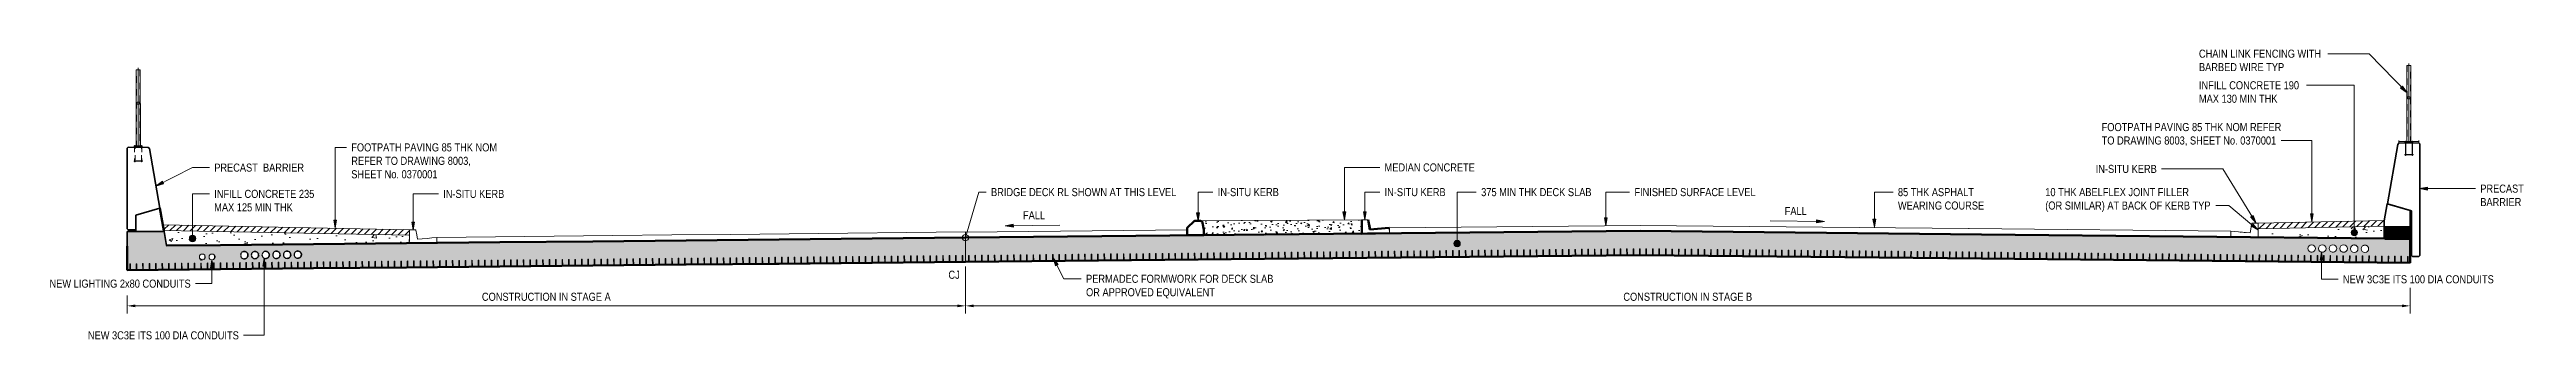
# Model space of a CAD drawing. Header units: metres. Extents: x 564 to 663, y 0 to 1694.
# Drawn here: x 611.03 to 649.42, y 17.77 to 22.27 of the extents above; entities that cross this region are included whole.
import ezdxf

# ---------------------------------------------------------------- set-up
doc = ezdxf.new("R2010")
doc.units = ezdxf.units.M
doc.linetypes.add('JacobsDash', pattern=[0.0045, 0.003, -0.0015])
doc.layers.get('Defpoints').update_dxf_attribs({"color": 41})
for name, color, linetype, lineweight in [('BRIDGE-FRAMING-LINE-18-HID', 7, 'JacobsDash', 18), ('D-BDGE', 7, 'Continuous', 13), ('D-BDGE-FLOOR', 7, 'Continuous', 50), ('D-BDGE-FLOOR-HID', 7, 'JacobsDash', 18), ('D-BDGE-FLOOR-PAT', 7, 'Continuous', 50), ('D-BDGE-FRAMING', 7, 'Continuous', 50), ('D-BDGE-GEN-MOD', 7, 'Continuous', 35), ('D-BDGE-LINE', 7, 'Continuous', 9), ('D-ENHA-TEXT', 7, 'Continuous', 9), ('D-ENHA-TEXT-DIMS', 7, 'Continuous', 9)]:
    doc.layers.add(name, color=color, linetype=linetype, lineweight=lineweight)
doc.layers.add('D-BDGE-Conduits', color=1, linetype='Continuous', lineweight=9, true_color=0xff0000)
doc.styles.add('Arial Narrow_4', font='ARIALN.TTF', dxfattribs={"height": 0.125})
doc.dimstyles.new('Dimension_Standard_O__mm__2', dxfattribs={"dimscale": 0.3048, "dimtxt": 0.127929, "dimasz": 0.410105, "dimexe": 0.393701, "dimexo": 0.246063, "dimgap": 0.246063, "dimtad": 1, "dimdec": 0, "dimlfac": 1000, "dimzin": 0, "dimdsep": 46, "dimtxsty": 'Arial Narrow_4', "dimsah": 1, "dimcen": 0.09, "dimaunit": 1, "dimadec": 4, "dimazin": 0, "dimtfac": 1, "dimtdec": 4, "dimtix": 1, "dimtmove": 0, "dimatfit": 3, "dimfxl": 1, "dimtvp": 1, "dimtfill": 1, "dimtolj": 1, "dimtzin": 0, "dimlwd": 18, "dimlwe": 18, "dimarcsym": 2})
pattern_1 = [(50, (-1671.929, 17.058), (0.578435, -0.050612), [0.06048, -0.66532]), (355, (-1671.929, 17.058), (-0.111897, 0.6066), [0.04839, -0.53226]), (100.451, (-1671.881, 17.054), (0.466546, 0.555993), [0.0514, -0.56544]), (46.184, (-1671.929, 17.219), (0.86067, -0.133487), [0.09073, -0.99798]), (96.636, (-1671.858, 17.208), (0.753756, 0.78559), [0.0771, -0.84816]), (351.184, (-1671.929, 17.219), (0.753764, 0.78558), [0.07258, -0.79838]), (21, (-1671.849, 17.179), (0.481374, -0.324697), [0.06048, -0.66532]), (326, (-1671.849, 17.179), (0.196219, 0.584794), [0.04839, -0.53226]), (71.451, (-1671.809, 17.152), (0.6776, 0.260096), [0.0514, -0.56544]), (37.5, (-1671.929, 17.058), (0.0098042, 0.268466), [0.00168, -0.52413, 0.00168, -0.53865, -0.53427]), (37.5, (-1671.929, 17.058), (0.0098042, 0.268466), [-1.066, 0.00168, -0.5326]), (7.5, (-1671.929, 17.058), (0.212148, 0.318072), [0.00168, -0.30639, 0.00168, -0.51203, -0.20363]), (7.5, (-1671.929, 17.058), (0.212148, 0.318072), [-0.82177, 0.00168, -0.20195]), (327.5, (-1672.109, 17.058), (0.430499, -0.018185), [0.00168, -0.19994, 0.00168, -0.62735, -0.83468]), (327.5, (-1672.109, 17.058), (0.430499, -0.018185), [-0.83064, 0.00168, -0.833]), (317.5, (-1672.19, 17.058), (0.470313, 0.080731), [0.00168, -0.26042, 0.00168, -0.41606, -0.59274]), (317.5, (-1672.19, 17.058), (0.470313, 0.080731), [-0.67984, 0.00168, -0.59106])]
pattern_2 = [(45, (629.79198, 17.058), (-0.053033, 0.053033), [])]

msp = doc.modelspace()

# ---------------------------------------------------------------- texts
at = {"layer": 'D-ENHA-TEXT', "insert": (641.9589, 20.121), "char_height": 0.125, "attachment_point": 1, "style": 'Arial Narrow_4', "bg_fill": 3, "box_fill_scale": 1, "bg_fill_color": 256, "bg_fill_true_color": 13158600, "bg_fill_transparency": 0}
msp.add_mtext('10 THK ABELFLEX JOINT FILLER', dxfattribs=at)

# ---------------------------------------------------------------- blocks, each defined once
blk = doc.blocks.new('08_ADC_Barrier_Precast_T2D_MBP-02-B - MBP-02-B-7218689-DRG-2871091 - SECTION 01')
at = {"layer": 'D-BDGE-GEN-MOD'}
for p, q in [((-1689.473, 20.756), (-1689.488, 20.741)), ((-1689.488, 20.741), (-1689.488, 19.491)), ((-1689.163, 20.749), (-1689.473, 20.756)), ((-1689.473, 20.756), (-1689.473, 20.756)), ((-1689.146, 20.732), (-1689.163, 20.749)), ((-1689.163, 20.749), (-1689.162, 20.749)), ((-1689.162, 20.749), (-1689.145, 20.732)), ((-1688.983, 19.811), (-1689.146, 20.732)), ((-1689.145, 20.732), (-1689.146, 20.732)), ((-1689.145, 20.732), (-1688.982, 19.812)), ((-1689.358, 19.701), (-1688.983, 19.811)), ((-1689.358, 19.491), (-1689.358, 19.701)), ((-1688.982, 19.812), (-1688.983, 19.811)), ((-1689.488, 19.491), (-1689.473, 19.476)), ((-1689.473, 19.476), (-1689.373, 19.476)), ((-1689.373, 19.476), (-1689.358, 19.491)), ((-1689.372, 19.476), (-1689.373, 19.476)), ((-1689.358, 19.491), (-1689.372, 19.476))]:
    blk.add_line(p, q, dxfattribs=at)
blk = doc.blocks.new('07_STR_DPS_PermadecPanel - 07_STR_DPS_PermadecPanel-5973116-DRG-2871091 - SECTION 01')
at = {"layer": 'D-BDGE-FRAMING', "lineweight": 13}
for p, q in [((-1688.495, 18.858), (-1687.895, 18.864)), ((-1688.45, 18.864), (-1688.495, 18.864)), ((-1688.495, 18.864), (-1688.495, 18.858)), ((-1688.441, 18.958), (-1688.451, 18.957)), ((-1688.451, 18.957), (-1688.45, 18.864)), ((-1688.44, 18.865), (-1688.441, 18.958)), ((-1688.35, 18.865), (-1688.44, 18.865)), ((-1688.341, 18.959), (-1688.351, 18.958)), ((-1688.351, 18.958), (-1688.35, 18.865)), ((-1688.34, 18.866), (-1688.341, 18.959)), ((-1688.25, 18.866), (-1688.34, 18.866)), ((-1688.241, 18.96), (-1688.251, 18.959)), ((-1688.251, 18.959), (-1688.25, 18.866)), ((-1688.24, 18.867), (-1688.241, 18.96)), ((-1688.15, 18.867), (-1688.24, 18.867)), ((-1688.141, 18.961), (-1688.151, 18.96)), ((-1688.151, 18.96), (-1688.15, 18.867)), ((-1688.14, 18.868), (-1688.141, 18.961)), ((-1688.05, 18.868), (-1688.14, 18.868)), ((-1688.041, 18.962), (-1688.051, 18.961)), ((-1688.051, 18.961), (-1688.05, 18.868)), ((-1688.04, 18.869), (-1688.041, 18.962)), ((-1687.95, 18.869), (-1688.04, 18.869)), ((-1687.941, 18.963), (-1687.951, 18.962)), ((-1687.951, 18.962), (-1687.95, 18.869)), ((-1687.94, 18.87), (-1687.941, 18.963)), ((-1687.895, 18.87), (-1687.94, 18.87)), ((-1687.895, 18.864), (-1687.895, 18.87))]:
    blk.add_line(p, q, dxfattribs=at)
blk = doc.blocks.new('07_STR_DPS_PermadecPanel - 07_STR_DPS_PermadecPanel-5973117-DRG-2871091 - SECTION 01')
at = {"layer": 'D-BDGE-FRAMING', "lineweight": 13}
for p, q in [((-1687.895, 18.864), (-1687.295, 18.87)), ((-1687.85, 18.87), (-1687.895, 18.87)), ((-1687.895, 18.87), (-1687.895, 18.864)), ((-1687.841, 18.964), (-1687.851, 18.963)), ((-1687.851, 18.963), (-1687.85, 18.87)), ((-1687.84, 18.871), (-1687.841, 18.964)), ((-1687.75, 18.871), (-1687.84, 18.871)), ((-1687.741, 18.965), (-1687.751, 18.964)), ((-1687.751, 18.964), (-1687.75, 18.871)), ((-1687.74, 18.872), (-1687.741, 18.965)), ((-1687.65, 18.872), (-1687.74, 18.872)), ((-1687.641, 18.966), (-1687.651, 18.965)), ((-1687.651, 18.965), (-1687.65, 18.872)), ((-1687.64, 18.873), (-1687.641, 18.966)), ((-1687.55, 18.873), (-1687.64, 18.873)), ((-1687.541, 18.967), (-1687.551, 18.966)), ((-1687.551, 18.966), (-1687.55, 18.873)), ((-1687.54, 18.874), (-1687.541, 18.967)), ((-1687.45, 18.874), (-1687.54, 18.874)), ((-1687.441, 18.968), (-1687.451, 18.967)), ((-1687.451, 18.967), (-1687.45, 18.874)), ((-1687.44, 18.875), (-1687.441, 18.968)), ((-1687.35, 18.875), (-1687.44, 18.875)), ((-1687.341, 18.968), (-1687.351, 18.968)), ((-1687.351, 18.968), (-1687.35, 18.875)), ((-1687.34, 18.876), (-1687.341, 18.968)), ((-1687.295, 18.876), (-1687.34, 18.876)), ((-1687.295, 18.87), (-1687.295, 18.876))]:
    blk.add_line(p, q, dxfattribs=at)
blk = doc.blocks.new('07_STR_DPS_PermadecPanel - 07_STR_DPS_PermadecPanel-V1-DRG-2871091 - SECTION 01')
at = {"layer": 'D-BDGE-FRAMING', "lineweight": 13}
for p, q in [((-1687.295, 18.87), (-1686.695, 18.876)), ((-1687.25, 18.876), (-1687.295, 18.876)), ((-1687.295, 18.876), (-1687.295, 18.87)), ((-1687.241, 18.97), (-1687.251, 18.969)), ((-1687.251, 18.969), (-1687.25, 18.876)), ((-1687.24, 18.877), (-1687.241, 18.97)), ((-1687.15, 18.877), (-1687.24, 18.877)), ((-1687.141, 18.971), (-1687.151, 18.97)), ((-1687.151, 18.97), (-1687.15, 18.877)), ((-1687.14, 18.878), (-1687.141, 18.971)), ((-1687.05, 18.878), (-1687.14, 18.878)), ((-1687.041, 18.972), (-1687.051, 18.971)), ((-1687.051, 18.971), (-1687.05, 18.878)), ((-1687.04, 18.879), (-1687.041, 18.972)), ((-1686.95, 18.879), (-1687.04, 18.879)), ((-1686.941, 18.973), (-1686.951, 18.972)), ((-1686.951, 18.972), (-1686.95, 18.879)), ((-1686.94, 18.88), (-1686.941, 18.973)), ((-1686.85, 18.88), (-1686.94, 18.88)), ((-1686.841, 18.974), (-1686.851, 18.973)), ((-1686.851, 18.973), (-1686.85, 18.88)), ((-1686.84, 18.881), (-1686.841, 18.974)), ((-1686.75, 18.881), (-1686.84, 18.881)), ((-1686.741, 18.974), (-1686.751, 18.974)), ((-1686.751, 18.974), (-1686.75, 18.881)), ((-1686.74, 18.882), (-1686.741, 18.974)), ((-1686.695, 18.882), (-1686.74, 18.882)), ((-1686.695, 18.876), (-1686.695, 18.882))]:
    blk.add_line(p, q, dxfattribs=at)
blk = doc.blocks.new('07_STR_DPS_PermadecPanel - 07_STR_DPS_PermadecPanel-V2-DRG-2871091 - SECTION 01')
at = {"layer": 'D-BDGE-FRAMING', "lineweight": 13}
for p, q in [((-1686.695, 18.876), (-1686.095, 18.882)), ((-1686.65, 18.882), (-1686.695, 18.882)), ((-1686.695, 18.882), (-1686.695, 18.876)), ((-1686.641, 18.976), (-1686.651, 18.975)), ((-1686.651, 18.975), (-1686.65, 18.882)), ((-1686.64, 18.883), (-1686.641, 18.976)), ((-1686.55, 18.883), (-1686.64, 18.883)), ((-1686.541, 18.977), (-1686.551, 18.976)), ((-1686.551, 18.976), (-1686.55, 18.883)), ((-1686.54, 18.884), (-1686.541, 18.977)), ((-1686.45, 18.884), (-1686.54, 18.884)), ((-1686.441, 18.978), (-1686.451, 18.977)), ((-1686.451, 18.977), (-1686.45, 18.884)), ((-1686.44, 18.885), (-1686.441, 18.978)), ((-1686.35, 18.885), (-1686.44, 18.885)), ((-1686.341, 18.979), (-1686.351, 18.978)), ((-1686.351, 18.978), (-1686.35, 18.885)), ((-1686.34, 18.886), (-1686.341, 18.979)), ((-1686.25, 18.886), (-1686.34, 18.886)), ((-1686.241, 18.98), (-1686.251, 18.979)), ((-1686.251, 18.979), (-1686.25, 18.886)), ((-1686.24, 18.887), (-1686.241, 18.98)), ((-1686.15, 18.887), (-1686.24, 18.887)), ((-1686.141, 18.98), (-1686.151, 18.98)), ((-1686.151, 18.98), (-1686.15, 18.887)), ((-1686.14, 18.888), (-1686.141, 18.98)), ((-1686.095, 18.888), (-1686.14, 18.888)), ((-1686.095, 18.882), (-1686.095, 18.888))]:
    blk.add_line(p, q, dxfattribs=at)
blk = doc.blocks.new('07_STR_DPS_PermadecPanel - 07_STR_DPS_PermadecPanel-V3-DRG-2871091 - SECTION 01')
at = {"layer": 'D-BDGE-FRAMING', "lineweight": 13}
for p, q in [((-1686.095, 18.882), (-1685.495, 18.888)), ((-1686.05, 18.888), (-1686.095, 18.888)), ((-1686.095, 18.888), (-1686.095, 18.882)), ((-1686.041, 18.982), (-1686.051, 18.981)), ((-1686.051, 18.981), (-1686.05, 18.888)), ((-1686.04, 18.889), (-1686.041, 18.982)), ((-1685.95, 18.889), (-1686.04, 18.889)), ((-1685.941, 18.983), (-1685.951, 18.982)), ((-1685.951, 18.982), (-1685.95, 18.889)), ((-1685.94, 18.89), (-1685.941, 18.983)), ((-1685.85, 18.89), (-1685.94, 18.89)), ((-1685.841, 18.984), (-1685.851, 18.983)), ((-1685.851, 18.983), (-1685.85, 18.89)), ((-1685.84, 18.891), (-1685.841, 18.984)), ((-1685.75, 18.891), (-1685.84, 18.891)), ((-1685.741, 18.985), (-1685.751, 18.984)), ((-1685.751, 18.984), (-1685.75, 18.891)), ((-1685.74, 18.892), (-1685.741, 18.985)), ((-1685.65, 18.892), (-1685.74, 18.892)), ((-1685.641, 18.986), (-1685.651, 18.985)), ((-1685.651, 18.985), (-1685.65, 18.892)), ((-1685.64, 18.893), (-1685.641, 18.986)), ((-1685.55, 18.893), (-1685.64, 18.893)), ((-1685.541, 18.986), (-1685.551, 18.986)), ((-1685.551, 18.986), (-1685.55, 18.893)), ((-1685.54, 18.894), (-1685.541, 18.986)), ((-1685.495, 18.894), (-1685.54, 18.894)), ((-1685.495, 18.888), (-1685.495, 18.894))]:
    blk.add_line(p, q, dxfattribs=at)
blk = doc.blocks.new('07_STR_DPS_PermadecPanel - 07_STR_DPS_PermadecPanel-5973115-DRG-2871091 - SECTION 01')
at = {"layer": 'D-BDGE-FRAMING', "lineweight": 13}
for p, q in [((-1685.495, 18.888), (-1684.895, 18.894)), ((-1685.45, 18.894), (-1685.495, 18.894)), ((-1685.495, 18.894), (-1685.495, 18.888)), ((-1685.441, 18.988), (-1685.451, 18.987)), ((-1685.451, 18.987), (-1685.45, 18.894)), ((-1685.44, 18.895), (-1685.441, 18.988)), ((-1685.35, 18.895), (-1685.44, 18.895)), ((-1685.341, 18.989), (-1685.351, 18.988)), ((-1685.351, 18.988), (-1685.35, 18.895)), ((-1685.34, 18.896), (-1685.341, 18.989)), ((-1685.25, 18.896), (-1685.34, 18.896)), ((-1685.241, 18.99), (-1685.251, 18.989)), ((-1685.251, 18.989), (-1685.25, 18.896)), ((-1685.24, 18.897), (-1685.241, 18.99)), ((-1685.15, 18.897), (-1685.24, 18.897)), ((-1685.141, 18.991), (-1685.151, 18.99)), ((-1685.151, 18.99), (-1685.15, 18.897)), ((-1685.14, 18.898), (-1685.141, 18.991)), ((-1685.05, 18.898), (-1685.14, 18.898)), ((-1685.041, 18.992), (-1685.051, 18.991)), ((-1685.051, 18.991), (-1685.05, 18.898)), ((-1685.04, 18.899), (-1685.041, 18.992)), ((-1684.95, 18.899), (-1685.04, 18.899)), ((-1684.941, 18.993), (-1684.951, 18.992)), ((-1684.951, 18.992), (-1684.95, 18.899)), ((-1684.94, 18.9), (-1684.941, 18.993)), ((-1684.895, 18.9), (-1684.94, 18.9)), ((-1684.895, 18.894), (-1684.895, 18.9))]:
    blk.add_line(p, q, dxfattribs=at)
blk = doc.blocks.new('07_STR_DPS_PermadecPanel - 07_STR_DPS_PermadecPanel-V4-DRG-2871091 - SECTION 01')
at = {"layer": 'D-BDGE-FRAMING', "lineweight": 13}
for p, q in [((-1684.895, 18.894), (-1684.295, 18.9)), ((-1684.85, 18.9), (-1684.895, 18.9)), ((-1684.895, 18.9), (-1684.895, 18.894)), ((-1684.841, 18.994), (-1684.851, 18.993)), ((-1684.851, 18.993), (-1684.85, 18.9)), ((-1684.84, 18.901), (-1684.841, 18.994)), ((-1684.75, 18.901), (-1684.84, 18.901)), ((-1684.741, 18.995), (-1684.751, 18.994)), ((-1684.751, 18.994), (-1684.75, 18.901)), ((-1684.74, 18.902), (-1684.741, 18.995)), ((-1684.65, 18.902), (-1684.74, 18.902)), ((-1684.641, 18.996), (-1684.651, 18.995)), ((-1684.651, 18.995), (-1684.65, 18.902)), ((-1684.64, 18.903), (-1684.641, 18.996)), ((-1684.55, 18.903), (-1684.64, 18.903)), ((-1684.541, 18.997), (-1684.551, 18.996)), ((-1684.551, 18.996), (-1684.55, 18.903)), ((-1684.54, 18.904), (-1684.541, 18.997)), ((-1684.45, 18.904), (-1684.54, 18.904)), ((-1684.441, 18.998), (-1684.451, 18.997)), ((-1684.451, 18.997), (-1684.45, 18.904)), ((-1684.44, 18.905), (-1684.441, 18.998)), ((-1684.35, 18.905), (-1684.44, 18.905)), ((-1684.341, 18.999), (-1684.351, 18.998)), ((-1684.351, 18.998), (-1684.35, 18.905)), ((-1684.34, 18.906), (-1684.341, 18.999)), ((-1684.295, 18.906), (-1684.34, 18.906)), ((-1684.295, 18.9), (-1684.295, 18.906))]:
    blk.add_line(p, q, dxfattribs=at)
blk = doc.blocks.new('07_STR_DPS_PermadecPanel - 07_STR_DPS_PermadecPanel-5973118-DRG-2871091 - SECTION 01')
at = {"layer": 'D-BDGE-FRAMING', "lineweight": 13}
for p, q in [((-1684.295, 18.9), (-1683.695, 18.906)), ((-1684.25, 18.906), (-1684.295, 18.906)), ((-1684.295, 18.906), (-1684.295, 18.9)), ((-1684.241, 19), (-1684.251, 18.999)), ((-1684.251, 18.999), (-1684.25, 18.906)), ((-1684.24, 18.907), (-1684.241, 19)), ((-1684.15, 18.907), (-1684.24, 18.907)), ((-1684.141, 19.001), (-1684.151, 19)), ((-1684.151, 19), (-1684.15, 18.907)), ((-1684.14, 18.908), (-1684.141, 19.001)), ((-1684.05, 18.908), (-1684.14, 18.908)), ((-1684.041, 19.002), (-1684.051, 19.001)), ((-1684.051, 19.001), (-1684.05, 18.908)), ((-1684.04, 18.909), (-1684.041, 19.002)), ((-1683.95, 18.909), (-1684.04, 18.909)), ((-1683.941, 19.003), (-1683.951, 19.002)), ((-1683.951, 19.002), (-1683.95, 18.909)), ((-1683.94, 18.91), (-1683.941, 19.003)), ((-1683.85, 18.91), (-1683.94, 18.91)), ((-1683.841, 19.004), (-1683.851, 19.003)), ((-1683.851, 19.003), (-1683.85, 18.91)), ((-1683.84, 18.911), (-1683.841, 19.004)), ((-1683.75, 18.911), (-1683.84, 18.911)), ((-1683.741, 19.005), (-1683.751, 19.004)), ((-1683.751, 19.004), (-1683.75, 18.911)), ((-1683.74, 18.912), (-1683.741, 19.005)), ((-1683.695, 18.912), (-1683.74, 18.912)), ((-1683.695, 18.906), (-1683.695, 18.912))]:
    blk.add_line(p, q, dxfattribs=at)
blk = doc.blocks.new('07_STR_DPS_PermadecPanel - 07_STR_DPS_PermadecPanel-5973119-DRG-2871091 - SECTION 01')
at = {"layer": 'D-BDGE-FRAMING', "lineweight": 13}
for p, q in [((-1683.695, 18.906), (-1683.095, 18.912)), ((-1683.65, 18.912), (-1683.695, 18.912)), ((-1683.695, 18.912), (-1683.695, 18.906)), ((-1683.641, 19.006), (-1683.651, 19.005)), ((-1683.651, 19.005), (-1683.65, 18.912)), ((-1683.64, 18.913), (-1683.641, 19.006)), ((-1683.55, 18.913), (-1683.64, 18.913)), ((-1683.541, 19.007), (-1683.551, 19.006)), ((-1683.551, 19.006), (-1683.55, 18.913)), ((-1683.54, 18.914), (-1683.541, 19.007)), ((-1683.45, 18.914), (-1683.54, 18.914)), ((-1683.441, 19.008), (-1683.451, 19.007)), ((-1683.451, 19.007), (-1683.45, 18.914)), ((-1683.44, 18.915), (-1683.441, 19.008)), ((-1683.35, 18.915), (-1683.44, 18.915)), ((-1683.341, 19.009), (-1683.351, 19.008)), ((-1683.351, 19.008), (-1683.35, 18.915)), ((-1683.34, 18.916), (-1683.341, 19.009)), ((-1683.25, 18.916), (-1683.34, 18.916)), ((-1683.241, 19.01), (-1683.251, 19.009)), ((-1683.251, 19.009), (-1683.25, 18.916)), ((-1683.24, 18.917), (-1683.241, 19.01)), ((-1683.15, 18.917), (-1683.24, 18.917)), ((-1683.141, 19.011), (-1683.151, 19.01)), ((-1683.151, 19.01), (-1683.15, 18.917)), ((-1683.14, 18.918), (-1683.141, 19.011)), ((-1683.095, 18.918), (-1683.14, 18.918)), ((-1683.095, 18.912), (-1683.095, 18.918))]:
    blk.add_line(p, q, dxfattribs=at)
blk = doc.blocks.new('07_STR_DPS_PermadecPanel - 07_STR_DPS_PermadecPanel-5973120-DRG-2871091 - SECTION 01')
at = {"layer": 'D-BDGE-FRAMING', "lineweight": 13}
for p, q in [((-1683.095, 18.912), (-1682.495, 18.918)), ((-1683.05, 18.918), (-1683.095, 18.918)), ((-1683.095, 18.918), (-1683.095, 18.912)), ((-1683.041, 19.011), (-1683.051, 19.011)), ((-1683.051, 19.011), (-1683.05, 18.918)), ((-1683.04, 18.918), (-1683.041, 19.011)), ((-1682.95, 18.919), (-1683.04, 18.918)), ((-1682.941, 19.012), (-1682.951, 19.012)), ((-1682.951, 19.012), (-1682.95, 18.919)), ((-1682.94, 18.919), (-1682.941, 19.012)), ((-1682.85, 18.92), (-1682.94, 18.919)), ((-1682.841, 19.013), (-1682.851, 19.013)), ((-1682.851, 19.013), (-1682.85, 18.92)), ((-1682.84, 18.92), (-1682.841, 19.013)), ((-1682.75, 18.921), (-1682.84, 18.92)), ((-1682.741, 19.014), (-1682.751, 19.014)), ((-1682.751, 19.014), (-1682.75, 18.921)), ((-1682.74, 18.921), (-1682.741, 19.014)), ((-1682.65, 18.922), (-1682.74, 18.921)), ((-1682.641, 19.015), (-1682.651, 19.015)), ((-1682.651, 19.015), (-1682.65, 18.922)), ((-1682.64, 18.922), (-1682.641, 19.015)), ((-1682.55, 18.923), (-1682.64, 18.922)), ((-1682.541, 19.016), (-1682.551, 19.016)), ((-1682.551, 19.016), (-1682.55, 18.923)), ((-1682.54, 18.923), (-1682.541, 19.016)), ((-1682.495, 18.924), (-1682.54, 18.923)), ((-1682.495, 18.918), (-1682.495, 18.924))]:
    blk.add_line(p, q, dxfattribs=at)
blk = doc.blocks.new('07_STR_DPS_PermadecPanel - 07_STR_DPS_PermadecPanel-V5-DRG-2871091 - SECTION 01')
at = {"layer": 'D-BDGE-FRAMING', "lineweight": 13}
for p, q in [((-1682.495, 18.918), (-1681.895, 18.924)), ((-1682.45, 18.924), (-1682.495, 18.924)), ((-1682.495, 18.924), (-1682.495, 18.918)), ((-1682.441, 19.017), (-1682.451, 19.017)), ((-1682.451, 19.017), (-1682.45, 18.924)), ((-1682.44, 18.924), (-1682.441, 19.017)), ((-1682.35, 18.925), (-1682.44, 18.924)), ((-1682.341, 19.018), (-1682.351, 19.018)), ((-1682.351, 19.018), (-1682.35, 18.925)), ((-1682.34, 18.925), (-1682.341, 19.018)), ((-1682.25, 18.926), (-1682.34, 18.925)), ((-1682.241, 19.019), (-1682.251, 19.019)), ((-1682.251, 19.019), (-1682.25, 18.926)), ((-1682.24, 18.926), (-1682.241, 19.019)), ((-1682.15, 18.927), (-1682.24, 18.926)), ((-1682.141, 19.02), (-1682.151, 19.02)), ((-1682.151, 19.02), (-1682.15, 18.927)), ((-1682.14, 18.927), (-1682.141, 19.02)), ((-1682.05, 18.928), (-1682.14, 18.927)), ((-1682.041, 19.021), (-1682.051, 19.021)), ((-1682.051, 19.021), (-1682.05, 18.928)), ((-1682.04, 18.928), (-1682.041, 19.021)), ((-1681.95, 18.929), (-1682.04, 18.928)), ((-1681.941, 19.022), (-1681.951, 19.022)), ((-1681.951, 19.022), (-1681.95, 18.929)), ((-1681.94, 18.929), (-1681.941, 19.022)), ((-1681.895, 18.93), (-1681.94, 18.929)), ((-1681.895, 18.924), (-1681.895, 18.93))]:
    blk.add_line(p, q, dxfattribs=at)
blk = doc.blocks.new('07_STR_DPS_PermadecPanel - 07_STR_DPS_PermadecPanel-5973121-DRG-2871091 - SECTION 01')
at = {"layer": 'D-BDGE-FRAMING', "lineweight": 13}
for p, q in [((-1681.85, 18.931), (-1681.895, 18.93)), ((-1681.895, 18.924), (-1681.295, 18.93)), ((-1681.895, 18.93), (-1681.895, 18.924)), ((-1681.841, 19.024), (-1681.851, 19.024)), ((-1681.851, 19.024), (-1681.85, 18.931)), ((-1681.84, 18.931), (-1681.841, 19.024)), ((-1681.75, 18.932), (-1681.84, 18.931)), ((-1681.741, 19.025), (-1681.751, 19.025)), ((-1681.751, 19.025), (-1681.75, 18.932)), ((-1681.74, 18.932), (-1681.741, 19.025)), ((-1681.65, 18.933), (-1681.74, 18.932)), ((-1681.641, 19.026), (-1681.651, 19.026)), ((-1681.651, 19.026), (-1681.65, 18.933)), ((-1681.64, 18.933), (-1681.641, 19.026)), ((-1681.55, 18.934), (-1681.64, 18.933)), ((-1681.541, 19.027), (-1681.551, 19.027)), ((-1681.551, 19.027), (-1681.55, 18.934)), ((-1681.54, 18.934), (-1681.541, 19.027)), ((-1681.45, 18.935), (-1681.54, 18.934)), ((-1681.441, 19.028), (-1681.451, 19.028)), ((-1681.451, 19.028), (-1681.45, 18.935)), ((-1681.44, 18.935), (-1681.441, 19.028)), ((-1681.35, 18.936), (-1681.44, 18.935)), ((-1681.341, 19.029), (-1681.351, 19.029)), ((-1681.351, 19.029), (-1681.35, 18.936)), ((-1681.34, 18.936), (-1681.341, 19.029)), ((-1681.295, 18.936), (-1681.34, 18.936)), ((-1681.295, 18.93), (-1681.295, 18.936))]:
    blk.add_line(p, q, dxfattribs=at)
blk = doc.blocks.new('07_STR_DPS_PermadecPanel - 07_STR_DPS_PermadecPanel-5973122-DRG-2871091 - SECTION 01')
at = {"layer": 'D-BDGE-FRAMING', "lineweight": 13}
for p, q in [((-1681.295, 18.93), (-1680.695, 18.936)), ((-1681.25, 18.936), (-1681.295, 18.936)), ((-1681.295, 18.936), (-1681.295, 18.93)), ((-1681.241, 19.03), (-1681.251, 19.029)), ((-1681.251, 19.029), (-1681.25, 18.936)), ((-1681.24, 18.937), (-1681.241, 19.03)), ((-1681.15, 18.937), (-1681.24, 18.937)), ((-1681.141, 19.031), (-1681.151, 19.03)), ((-1681.151, 19.03), (-1681.15, 18.937)), ((-1681.14, 18.938), (-1681.141, 19.031)), ((-1681.05, 18.938), (-1681.14, 18.938)), ((-1681.041, 19.032), (-1681.051, 19.031)), ((-1681.051, 19.031), (-1681.05, 18.938)), ((-1681.04, 18.939), (-1681.041, 19.032)), ((-1680.95, 18.939), (-1681.04, 18.939)), ((-1680.941, 19.033), (-1680.951, 19.032)), ((-1680.951, 19.032), (-1680.95, 18.939)), ((-1680.94, 18.94), (-1680.941, 19.033)), ((-1680.85, 18.94), (-1680.94, 18.94)), ((-1680.841, 19.034), (-1680.851, 19.033)), ((-1680.851, 19.033), (-1680.85, 18.94)), ((-1680.84, 18.941), (-1680.841, 19.034)), ((-1680.75, 18.941), (-1680.84, 18.941)), ((-1680.741, 19.035), (-1680.751, 19.034)), ((-1680.751, 19.034), (-1680.75, 18.941)), ((-1680.74, 18.942), (-1680.741, 19.035)), ((-1680.695, 18.942), (-1680.74, 18.942)), ((-1680.695, 18.936), (-1680.695, 18.942))]:
    blk.add_line(p, q, dxfattribs=at)
blk = doc.blocks.new('07_STR_DPS_PermadecPanel - 07_STR_DPS_PermadecPanel-V6-DRG-2871091 - SECTION 01')
at = {"layer": 'D-BDGE-FRAMING', "lineweight": 13}
for p, q in [((-1680.695, 18.936), (-1680.095, 18.942)), ((-1680.65, 18.942), (-1680.695, 18.942)), ((-1680.695, 18.942), (-1680.695, 18.936)), ((-1680.641, 19.036), (-1680.651, 19.035)), ((-1680.651, 19.035), (-1680.65, 18.942)), ((-1680.64, 18.943), (-1680.641, 19.036)), ((-1680.55, 18.943), (-1680.64, 18.943)), ((-1680.541, 19.037), (-1680.551, 19.036)), ((-1680.551, 19.036), (-1680.55, 18.943)), ((-1680.54, 18.944), (-1680.541, 19.037)), ((-1680.45, 18.944), (-1680.54, 18.944)), ((-1680.441, 19.038), (-1680.451, 19.037)), ((-1680.451, 19.037), (-1680.45, 18.944)), ((-1680.44, 18.945), (-1680.441, 19.038)), ((-1680.35, 18.945), (-1680.44, 18.945)), ((-1680.341, 19.039), (-1680.351, 19.038)), ((-1680.351, 19.038), (-1680.35, 18.945)), ((-1680.34, 18.946), (-1680.341, 19.039)), ((-1680.25, 18.946), (-1680.34, 18.946)), ((-1680.241, 19.04), (-1680.251, 19.039)), ((-1680.251, 19.039), (-1680.25, 18.946)), ((-1680.24, 18.947), (-1680.241, 19.04)), ((-1680.15, 18.947), (-1680.24, 18.947)), ((-1680.141, 19.041), (-1680.151, 19.04)), ((-1680.151, 19.04), (-1680.15, 18.947)), ((-1680.14, 18.948), (-1680.141, 19.041)), ((-1680.095, 18.948), (-1680.14, 18.948)), ((-1680.095, 18.942), (-1680.095, 18.948))]:
    blk.add_line(p, q, dxfattribs=at)
blk = doc.blocks.new('07_STR_DPS_PermadecPanel - 07_STR_DPS_PermadecPanel-5973123-DRG-2871091 - SECTION 01')
at = {"layer": 'D-BDGE-FRAMING', "lineweight": 13}
for p, q in [((-1680.05, 18.949), (-1680.095, 18.948)), ((-1680.095, 18.942), (-1679.495, 18.948)), ((-1680.095, 18.948), (-1680.095, 18.942)), ((-1680.041, 19.042), (-1680.051, 19.042)), ((-1680.051, 19.042), (-1680.05, 18.949)), ((-1680.04, 18.949), (-1680.041, 19.042)), ((-1679.95, 18.95), (-1680.04, 18.949)), ((-1679.941, 19.043), (-1679.951, 19.043)), ((-1679.951, 19.043), (-1679.95, 18.95)), ((-1679.94, 18.95), (-1679.941, 19.043)), ((-1679.85, 18.951), (-1679.94, 18.95)), ((-1679.841, 19.044), (-1679.851, 19.044)), ((-1679.851, 19.044), (-1679.85, 18.951)), ((-1679.84, 18.951), (-1679.841, 19.044)), ((-1679.75, 18.952), (-1679.84, 18.951)), ((-1679.741, 19.045), (-1679.751, 19.045)), ((-1679.751, 19.045), (-1679.75, 18.952)), ((-1679.74, 18.952), (-1679.741, 19.045)), ((-1679.65, 18.953), (-1679.74, 18.952)), ((-1679.641, 19.046), (-1679.651, 19.046)), ((-1679.651, 19.046), (-1679.65, 18.953)), ((-1679.64, 18.953), (-1679.641, 19.046)), ((-1679.55, 18.954), (-1679.64, 18.953)), ((-1679.541, 19.047), (-1679.551, 19.047)), ((-1679.551, 19.047), (-1679.55, 18.954)), ((-1679.54, 18.954), (-1679.541, 19.047)), ((-1679.495, 18.954), (-1679.54, 18.954)), ((-1679.495, 18.948), (-1679.495, 18.954))]:
    blk.add_line(p, q, dxfattribs=at)
blk = doc.blocks.new('07_STR_DPS_PermadecPanel - 07_STR_DPS_PermadecPanel-5973124-DRG-2871091 - SECTION 01')
at = {"layer": 'D-BDGE-FRAMING', "lineweight": 13}
for p, q in [((-1679.45, 18.955), (-1679.495, 18.954)), ((-1679.495, 18.948), (-1678.895, 18.954)), ((-1679.495, 18.954), (-1679.495, 18.948)), ((-1679.441, 19.048), (-1679.451, 19.048)), ((-1679.451, 19.048), (-1679.45, 18.955)), ((-1679.44, 18.955), (-1679.441, 19.048)), ((-1679.35, 18.956), (-1679.44, 18.955)), ((-1679.341, 19.049), (-1679.351, 19.049)), ((-1679.351, 19.049), (-1679.35, 18.956)), ((-1679.34, 18.956), (-1679.341, 19.049)), ((-1679.25, 18.957), (-1679.34, 18.956)), ((-1679.241, 19.05), (-1679.251, 19.05)), ((-1679.251, 19.05), (-1679.25, 18.957)), ((-1679.24, 18.957), (-1679.241, 19.05)), ((-1679.15, 18.958), (-1679.24, 18.957)), ((-1679.141, 19.051), (-1679.151, 19.051)), ((-1679.151, 19.051), (-1679.15, 18.958)), ((-1679.14, 18.958), (-1679.141, 19.051)), ((-1679.05, 18.959), (-1679.14, 18.958)), ((-1679.041, 19.052), (-1679.051, 19.052)), ((-1679.051, 19.052), (-1679.05, 18.959)), ((-1679.04, 18.959), (-1679.041, 19.052)), ((-1678.95, 18.96), (-1679.04, 18.959)), ((-1678.941, 19.053), (-1678.951, 19.053)), ((-1678.951, 19.053), (-1678.95, 18.96)), ((-1678.94, 18.96), (-1678.941, 19.053)), ((-1678.895, 18.96), (-1678.94, 18.96)), ((-1678.895, 18.954), (-1678.895, 18.96))]:
    blk.add_line(p, q, dxfattribs=at)
blk = doc.blocks.new('07_STR_DPS_PermadecPanel - 07_STR_DPS_PermadecPanel-V7-DRG-2871091 - SECTION 01')
at = {"layer": 'D-BDGE-FRAMING', "lineweight": 13}
for p, q in [((-1678.85, 18.961), (-1678.895, 18.96)), ((-1678.895, 18.954), (-1678.295, 18.96)), ((-1678.895, 18.96), (-1678.895, 18.954)), ((-1678.841, 19.054), (-1678.851, 19.054)), ((-1678.851, 19.054), (-1678.85, 18.961)), ((-1678.84, 18.961), (-1678.841, 19.054)), ((-1678.75, 18.962), (-1678.84, 18.961)), ((-1678.741, 19.055), (-1678.751, 19.055)), ((-1678.751, 19.055), (-1678.75, 18.962)), ((-1678.74, 18.962), (-1678.741, 19.055)), ((-1678.65, 18.963), (-1678.74, 18.962)), ((-1678.641, 19.056), (-1678.651, 19.056)), ((-1678.651, 19.056), (-1678.65, 18.963)), ((-1678.64, 18.963), (-1678.641, 19.056)), ((-1678.55, 18.964), (-1678.64, 18.963)), ((-1678.541, 19.057), (-1678.551, 19.057)), ((-1678.551, 19.057), (-1678.55, 18.964)), ((-1678.54, 18.964), (-1678.541, 19.057)), ((-1678.45, 18.965), (-1678.54, 18.964)), ((-1678.441, 19.058), (-1678.451, 19.058)), ((-1678.451, 19.058), (-1678.45, 18.965)), ((-1678.44, 18.965), (-1678.441, 19.058)), ((-1678.35, 18.966), (-1678.44, 18.965)), ((-1678.341, 19.059), (-1678.351, 19.059)), ((-1678.351, 19.059), (-1678.35, 18.966)), ((-1678.34, 18.966), (-1678.341, 19.059)), ((-1678.295, 18.966), (-1678.34, 18.966)), ((-1678.295, 18.96), (-1678.295, 18.966))]:
    blk.add_line(p, q, dxfattribs=at)
blk = doc.blocks.new('07_STR_DPS_PermadecPanel - 07_STR_DPS_PermadecPanel-V8-DRG-2871091 - SECTION 01')
at = {"layer": 'D-BDGE-FRAMING', "lineweight": 13}
for p, q in [((-1678.295, 18.96), (-1677.695, 18.966)), ((-1678.25, 18.966), (-1678.295, 18.966)), ((-1678.295, 18.966), (-1678.295, 18.96)), ((-1678.241, 19.06), (-1678.251, 19.059)), ((-1678.251, 19.059), (-1678.25, 18.966)), ((-1678.24, 18.967), (-1678.241, 19.06)), ((-1678.15, 18.967), (-1678.24, 18.967)), ((-1678.141, 19.061), (-1678.151, 19.06)), ((-1678.151, 19.06), (-1678.15, 18.967)), ((-1678.14, 18.968), (-1678.141, 19.061)), ((-1678.05, 18.968), (-1678.14, 18.968)), ((-1678.041, 19.062), (-1678.051, 19.061)), ((-1678.051, 19.061), (-1678.05, 18.968)), ((-1678.04, 18.969), (-1678.041, 19.062)), ((-1677.95, 18.969), (-1678.04, 18.969)), ((-1677.941, 19.063), (-1677.951, 19.062)), ((-1677.951, 19.062), (-1677.95, 18.969)), ((-1677.94, 18.97), (-1677.941, 19.063)), ((-1677.85, 18.97), (-1677.94, 18.97)), ((-1677.841, 19.064), (-1677.851, 19.063)), ((-1677.851, 19.063), (-1677.85, 18.97)), ((-1677.84, 18.971), (-1677.841, 19.064)), ((-1677.75, 18.971), (-1677.84, 18.971)), ((-1677.741, 19.064), (-1677.751, 19.064)), ((-1677.751, 19.064), (-1677.75, 18.971)), ((-1677.74, 18.972), (-1677.741, 19.064)), ((-1677.695, 18.972), (-1677.74, 18.972)), ((-1677.695, 18.966), (-1677.695, 18.972))]:
    blk.add_line(p, q, dxfattribs=at)
blk = doc.blocks.new('07_STR_DPS_PermadecPanel - 07_STR_DPS_PermadecPanel-5973125-DRG-2871091 - SECTION 01')
at = {"layer": 'D-BDGE-FRAMING', "lineweight": 13}
for p, q in [((-1677.65, 18.973), (-1677.695, 18.972)), ((-1677.695, 18.966), (-1677.095, 18.972)), ((-1677.695, 18.972), (-1677.695, 18.966)), ((-1677.641, 19.066), (-1677.651, 19.066)), ((-1677.651, 19.066), (-1677.65, 18.973)), ((-1677.64, 18.973), (-1677.641, 19.066)), ((-1677.55, 18.974), (-1677.64, 18.973)), ((-1677.541, 19.067), (-1677.551, 19.067)), ((-1677.551, 19.067), (-1677.55, 18.974)), ((-1677.54, 18.974), (-1677.541, 19.067)), ((-1677.45, 18.975), (-1677.54, 18.974)), ((-1677.441, 19.068), (-1677.451, 19.068)), ((-1677.451, 19.068), (-1677.45, 18.975)), ((-1677.44, 18.975), (-1677.441, 19.068)), ((-1677.35, 18.976), (-1677.44, 18.975)), ((-1677.341, 19.069), (-1677.351, 19.069)), ((-1677.351, 19.069), (-1677.35, 18.976)), ((-1677.34, 18.976), (-1677.341, 19.069)), ((-1677.25, 18.977), (-1677.34, 18.976)), ((-1677.241, 19.07), (-1677.251, 19.07)), ((-1677.251, 19.07), (-1677.25, 18.977)), ((-1677.24, 18.977), (-1677.241, 19.07)), ((-1677.15, 18.978), (-1677.24, 18.977)), ((-1677.141, 19.071), (-1677.151, 19.071)), ((-1677.151, 19.071), (-1677.15, 18.978)), ((-1677.14, 18.978), (-1677.141, 19.071)), ((-1677.095, 18.978), (-1677.14, 18.978)), ((-1677.095, 18.972), (-1677.095, 18.978))]:
    blk.add_line(p, q, dxfattribs=at)
blk = doc.blocks.new('07_STR_DPS_PermadecPanel - 07_STR_DPS_PermadecPanel-V9-DRG-2871091 - SECTION 01')
at = {"layer": 'D-BDGE-FRAMING', "lineweight": 13}
for p, q in [((-1677.05, 18.979), (-1677.095, 18.978)), ((-1677.095, 18.972), (-1676.495, 18.978)), ((-1677.095, 18.978), (-1677.095, 18.972)), ((-1677.041, 19.072), (-1677.051, 19.072)), ((-1677.051, 19.072), (-1677.05, 18.979)), ((-1677.04, 18.979), (-1677.041, 19.072)), ((-1676.95, 18.98), (-1677.04, 18.979)), ((-1676.941, 19.073), (-1676.951, 19.073)), ((-1676.951, 19.073), (-1676.95, 18.98)), ((-1676.94, 18.98), (-1676.941, 19.073)), ((-1676.85, 18.981), (-1676.94, 18.98)), ((-1676.841, 19.074), (-1676.851, 19.074)), ((-1676.851, 19.074), (-1676.85, 18.981)), ((-1676.84, 18.981), (-1676.841, 19.074)), ((-1676.75, 18.982), (-1676.84, 18.981)), ((-1676.741, 19.075), (-1676.751, 19.075)), ((-1676.751, 19.075), (-1676.75, 18.982)), ((-1676.74, 18.982), (-1676.741, 19.075)), ((-1676.65, 18.983), (-1676.74, 18.982)), ((-1676.641, 19.076), (-1676.651, 19.076)), ((-1676.651, 19.076), (-1676.65, 18.983)), ((-1676.64, 18.983), (-1676.641, 19.076)), ((-1676.55, 18.984), (-1676.64, 18.983)), ((-1676.541, 19.077), (-1676.551, 19.077)), ((-1676.551, 19.077), (-1676.55, 18.984)), ((-1676.54, 18.984), (-1676.541, 19.077)), ((-1676.495, 18.984), (-1676.54, 18.984)), ((-1676.495, 18.978), (-1676.495, 18.984))]:
    blk.add_line(p, q, dxfattribs=at)
blk = doc.blocks.new('07_STR_DPS_PermadecPanel - 07_STR_DPS_PermadecPanel-5973127-DRG-2871091 - SECTION 01')
at = {"layer": 'D-BDGE-FRAMING', "lineweight": 13}
for p, q in [((-1675.895, 18.984), (-1675.295, 18.99)), ((-1675.85, 18.99), (-1675.895, 18.99)), ((-1675.895, 18.99), (-1675.895, 18.984)), ((-1675.841, 19.083), (-1675.851, 19.083)), ((-1675.851, 19.083), (-1675.85, 18.99)), ((-1675.84, 18.99), (-1675.841, 19.083)), ((-1675.75, 18.991), (-1675.84, 18.99)), ((-1675.741, 19.084), (-1675.751, 19.084)), ((-1675.751, 19.084), (-1675.75, 18.991)), ((-1675.74, 18.991), (-1675.741, 19.084)), ((-1675.65, 18.992), (-1675.74, 18.991)), ((-1675.641, 19.085), (-1675.651, 19.085)), ((-1675.651, 19.085), (-1675.65, 18.992)), ((-1675.64, 18.992), (-1675.641, 19.085)), ((-1675.55, 18.993), (-1675.64, 18.992)), ((-1675.541, 19.086), (-1675.551, 19.086)), ((-1675.551, 19.086), (-1675.55, 18.993)), ((-1675.54, 18.993), (-1675.541, 19.086)), ((-1675.45, 18.994), (-1675.54, 18.993)), ((-1675.441, 19.087), (-1675.451, 19.087)), ((-1675.451, 19.087), (-1675.45, 18.994)), ((-1675.44, 18.994), (-1675.441, 19.087)), ((-1675.35, 18.995), (-1675.44, 18.994)), ((-1675.341, 19.088), (-1675.351, 19.088)), ((-1675.351, 19.088), (-1675.35, 18.995)), ((-1675.34, 18.995), (-1675.341, 19.088)), ((-1675.295, 18.996), (-1675.34, 18.995)), ((-1675.295, 18.99), (-1675.295, 18.996))]:
    blk.add_line(p, q, dxfattribs=at)
blk = doc.blocks.new('07_STR_DPS_PermadecPanel - 07_STR_DPS_PermadecPanel-V10-DRG-2871091 - SECTION 01')
at = {"layer": 'D-BDGE-FRAMING', "lineweight": 13}
for p, q in [((-1675.295, 18.99), (-1674.695, 18.996)), ((-1675.25, 18.996), (-1675.295, 18.996)), ((-1675.295, 18.996), (-1675.295, 18.99)), ((-1675.241, 19.09), (-1675.251, 19.089)), ((-1675.251, 19.089), (-1675.25, 18.996)), ((-1675.24, 18.997), (-1675.241, 19.09)), ((-1675.15, 18.997), (-1675.24, 18.997)), ((-1675.141, 19.091), (-1675.151, 19.09)), ((-1675.151, 19.09), (-1675.15, 18.997)), ((-1675.14, 18.998), (-1675.141, 19.091)), ((-1675.05, 18.998), (-1675.14, 18.998)), ((-1675.041, 19.092), (-1675.051, 19.091)), ((-1675.051, 19.091), (-1675.05, 18.998)), ((-1675.04, 18.999), (-1675.041, 19.092)), ((-1674.95, 18.999), (-1675.04, 18.999)), ((-1674.941, 19.093), (-1674.951, 19.092)), ((-1674.951, 19.092), (-1674.95, 18.999)), ((-1674.94, 19), (-1674.941, 19.093)), ((-1674.85, 19), (-1674.94, 19)), ((-1674.841, 19.094), (-1674.851, 19.093)), ((-1674.851, 19.093), (-1674.85, 19)), ((-1674.84, 19.001), (-1674.841, 19.094)), ((-1674.75, 19.001), (-1674.84, 19.001)), ((-1674.741, 19.095), (-1674.751, 19.094)), ((-1674.751, 19.094), (-1674.75, 19.001)), ((-1674.74, 19.002), (-1674.741, 19.095)), ((-1674.695, 19.002), (-1674.74, 19.002)), ((-1674.695, 18.996), (-1674.695, 19.002))]:
    blk.add_line(p, q, dxfattribs=at)
blk = doc.blocks.new('07_STR_DPS_PermadecPanel - 07_STR_DPS_PermadecPanel-5973128-DRG-2871091 - SECTION 01')
at = {"layer": 'D-BDGE-FRAMING', "lineweight": 13}
for p, q in [((-1674.65, 19.003), (-1674.695, 19.002)), ((-1674.695, 18.996), (-1674.095, 19.002)), ((-1674.695, 19.002), (-1674.695, 18.996)), ((-1674.641, 19.096), (-1674.651, 19.096)), ((-1674.651, 19.096), (-1674.65, 19.003)), ((-1674.64, 19.003), (-1674.641, 19.096)), ((-1674.55, 19.004), (-1674.64, 19.003)), ((-1674.541, 19.097), (-1674.551, 19.097)), ((-1674.551, 19.097), (-1674.55, 19.004)), ((-1674.54, 19.004), (-1674.541, 19.097)), ((-1674.45, 19.005), (-1674.54, 19.004)), ((-1674.441, 19.098), (-1674.451, 19.098)), ((-1674.451, 19.098), (-1674.45, 19.005)), ((-1674.44, 19.005), (-1674.441, 19.098)), ((-1674.35, 19.006), (-1674.44, 19.005)), ((-1674.341, 19.099), (-1674.351, 19.099)), ((-1674.351, 19.099), (-1674.35, 19.006)), ((-1674.34, 19.006), (-1674.341, 19.099)), ((-1674.25, 19.007), (-1674.34, 19.006)), ((-1674.241, 19.1), (-1674.251, 19.1)), ((-1674.251, 19.1), (-1674.25, 19.007)), ((-1674.24, 19.007), (-1674.241, 19.1)), ((-1674.15, 19.008), (-1674.24, 19.007)), ((-1674.141, 19.101), (-1674.151, 19.101)), ((-1674.151, 19.101), (-1674.15, 19.008)), ((-1674.14, 19.008), (-1674.141, 19.101)), ((-1674.095, 19.008), (-1674.14, 19.008)), ((-1674.095, 19.002), (-1674.095, 19.008))]:
    blk.add_line(p, q, dxfattribs=at)
blk = doc.blocks.new('07_STR_DPS_PermadecPanel - 07_STR_DPS_PermadecPanel-V11-DRG-2871091 - SECTION 01')
at = {"layer": 'D-BDGE-FRAMING', "lineweight": 13}
for p, q in [((-1674.095, 19.002), (-1673.495, 19.008)), ((-1674.05, 19.008), (-1674.095, 19.008)), ((-1674.095, 19.008), (-1674.095, 19.002)), ((-1674.041, 19.101), (-1674.051, 19.101)), ((-1674.051, 19.101), (-1674.05, 19.008)), ((-1674.04, 19.008), (-1674.041, 19.101)), ((-1673.95, 19.009), (-1674.04, 19.008)), ((-1673.941, 19.102), (-1673.951, 19.102)), ((-1673.951, 19.102), (-1673.95, 19.009)), ((-1673.94, 19.009), (-1673.941, 19.102)), ((-1673.85, 19.01), (-1673.94, 19.009)), ((-1673.841, 19.103), (-1673.851, 19.103)), ((-1673.851, 19.103), (-1673.85, 19.01)), ((-1673.84, 19.01), (-1673.841, 19.103)), ((-1673.75, 19.011), (-1673.84, 19.01)), ((-1673.741, 19.104), (-1673.751, 19.104)), ((-1673.751, 19.104), (-1673.75, 19.011)), ((-1673.74, 19.011), (-1673.741, 19.104)), ((-1673.65, 19.012), (-1673.74, 19.011)), ((-1673.641, 19.105), (-1673.651, 19.105)), ((-1673.651, 19.105), (-1673.65, 19.012)), ((-1673.64, 19.012), (-1673.641, 19.105)), ((-1673.55, 19.013), (-1673.64, 19.012)), ((-1673.541, 19.106), (-1673.551, 19.106)), ((-1673.551, 19.106), (-1673.55, 19.013)), ((-1673.54, 19.013), (-1673.541, 19.106)), ((-1673.495, 19.014), (-1673.54, 19.013)), ((-1673.495, 19.008), (-1673.495, 19.014))]:
    blk.add_line(p, q, dxfattribs=at)
blk = doc.blocks.new('07_STR_DPS_PermadecPanel - 07_STR_DPS_PermadecPanel-5973129-DRG-2871091 - SECTION 01')
at = {"layer": 'D-BDGE-FRAMING', "lineweight": 13}
for p, q in [((-1673.495, 19.008), (-1672.895, 19.014)), ((-1673.45, 19.014), (-1673.495, 19.014)), ((-1673.495, 19.014), (-1673.495, 19.008)), ((-1673.441, 19.107), (-1673.451, 19.107)), ((-1673.451, 19.107), (-1673.45, 19.014)), ((-1673.44, 19.014), (-1673.441, 19.107)), ((-1673.35, 19.015), (-1673.44, 19.014)), ((-1673.341, 19.108), (-1673.351, 19.108)), ((-1673.351, 19.108), (-1673.35, 19.015)), ((-1673.34, 19.015), (-1673.341, 19.108)), ((-1673.25, 19.016), (-1673.34, 19.015)), ((-1673.241, 19.109), (-1673.251, 19.109)), ((-1673.251, 19.109), (-1673.25, 19.016)), ((-1673.24, 19.016), (-1673.241, 19.109)), ((-1673.15, 19.017), (-1673.24, 19.016)), ((-1673.141, 19.11), (-1673.151, 19.11)), ((-1673.151, 19.11), (-1673.15, 19.017)), ((-1673.14, 19.017), (-1673.141, 19.11)), ((-1673.05, 19.018), (-1673.14, 19.017)), ((-1673.041, 19.111), (-1673.051, 19.111)), ((-1673.051, 19.111), (-1673.05, 19.018)), ((-1673.04, 19.018), (-1673.041, 19.111)), ((-1672.95, 19.019), (-1673.04, 19.018)), ((-1672.941, 19.112), (-1672.951, 19.112)), ((-1672.951, 19.112), (-1672.95, 19.019)), ((-1672.94, 19.019), (-1672.941, 19.112)), ((-1672.895, 19.02), (-1672.94, 19.019)), ((-1672.895, 19.014), (-1672.895, 19.02))]:
    blk.add_line(p, q, dxfattribs=at)
blk = doc.blocks.new('07_STR_DPS_PermadecPanel - 07_STR_DPS_PermadecPanel-V12-DRG-2871091 - SECTION 01')
at = {"layer": 'D-BDGE-FRAMING', "lineweight": 13}
for p, q in [((-1672.895, 19.014), (-1672.295, 19.02)), ((-1672.85, 19.02), (-1672.895, 19.02)), ((-1672.895, 19.02), (-1672.895, 19.014)), ((-1672.841, 19.114), (-1672.851, 19.113)), ((-1672.851, 19.113), (-1672.85, 19.02)), ((-1672.84, 19.021), (-1672.841, 19.114)), ((-1672.75, 19.021), (-1672.84, 19.021)), ((-1672.741, 19.115), (-1672.751, 19.114)), ((-1672.751, 19.114), (-1672.75, 19.021)), ((-1672.74, 19.022), (-1672.741, 19.115)), ((-1672.65, 19.022), (-1672.74, 19.022)), ((-1672.641, 19.116), (-1672.651, 19.115)), ((-1672.651, 19.115), (-1672.65, 19.022)), ((-1672.64, 19.023), (-1672.641, 19.116)), ((-1672.55, 19.023), (-1672.64, 19.023)), ((-1672.541, 19.117), (-1672.551, 19.116)), ((-1672.551, 19.116), (-1672.55, 19.023)), ((-1672.54, 19.024), (-1672.541, 19.117)), ((-1672.45, 19.024), (-1672.54, 19.024)), ((-1672.441, 19.118), (-1672.451, 19.117)), ((-1672.451, 19.117), (-1672.45, 19.024)), ((-1672.44, 19.025), (-1672.441, 19.118)), ((-1672.35, 19.025), (-1672.44, 19.025)), ((-1672.341, 19.119), (-1672.351, 19.118)), ((-1672.351, 19.118), (-1672.35, 19.025)), ((-1672.34, 19.026), (-1672.341, 19.119)), ((-1672.295, 19.026), (-1672.34, 19.026)), ((-1672.295, 19.02), (-1672.295, 19.026))]:
    blk.add_line(p, q, dxfattribs=at)
blk = doc.blocks.new('07_STR_DPS_PermadecPanel - 07_STR_DPS_PermadecPanel-V13-DRG-2871091 - SECTION 01')
at = {"layer": 'D-BDGE-FRAMING', "lineweight": 13}
for p, q in [((-1672.295, 19.02), (-1671.695, 19.026)), ((-1672.25, 19.026), (-1672.295, 19.026)), ((-1672.295, 19.026), (-1672.295, 19.02)), ((-1672.241, 19.119), (-1672.251, 19.119)), ((-1672.251, 19.119), (-1672.25, 19.026)), ((-1672.24, 19.026), (-1672.241, 19.119)), ((-1672.15, 19.027), (-1672.24, 19.026)), ((-1672.141, 19.12), (-1672.151, 19.12)), ((-1672.151, 19.12), (-1672.15, 19.027)), ((-1672.14, 19.027), (-1672.141, 19.12)), ((-1672.05, 19.028), (-1672.14, 19.027)), ((-1672.041, 19.121), (-1672.051, 19.121)), ((-1672.051, 19.121), (-1672.05, 19.028)), ((-1672.04, 19.028), (-1672.041, 19.121)), ((-1671.95, 19.029), (-1672.04, 19.028)), ((-1671.941, 19.122), (-1671.951, 19.122)), ((-1671.951, 19.122), (-1671.95, 19.029)), ((-1671.94, 19.029), (-1671.941, 19.122)), ((-1671.85, 19.03), (-1671.94, 19.029)), ((-1671.841, 19.123), (-1671.851, 19.123)), ((-1671.851, 19.123), (-1671.85, 19.03)), ((-1671.84, 19.03), (-1671.841, 19.123)), ((-1671.75, 19.031), (-1671.84, 19.03)), ((-1671.741, 19.124), (-1671.751, 19.124)), ((-1671.751, 19.124), (-1671.75, 19.031)), ((-1671.74, 19.031), (-1671.741, 19.124)), ((-1671.695, 19.032), (-1671.74, 19.031)), ((-1671.695, 19.026), (-1671.695, 19.032))]:
    blk.add_line(p, q, dxfattribs=at)
blk = doc.blocks.new('07_STR_DPS_PermadecPanel - 07_STR_DPS_PermadecPanel-V14-DRG-2871091 - SECTION 01')
at = {"layer": 'D-BDGE-FRAMING', "lineweight": 13}
for p, q in [((-1671.695, 19.026), (-1671.095, 19.032)), ((-1671.65, 19.032), (-1671.695, 19.032)), ((-1671.695, 19.032), (-1671.695, 19.026)), ((-1671.641, 19.125), (-1671.651, 19.125)), ((-1671.651, 19.125), (-1671.65, 19.032)), ((-1671.64, 19.032), (-1671.641, 19.125)), ((-1671.55, 19.033), (-1671.64, 19.032)), ((-1671.541, 19.126), (-1671.551, 19.126)), ((-1671.551, 19.126), (-1671.55, 19.033)), ((-1671.54, 19.033), (-1671.541, 19.126)), ((-1671.45, 19.034), (-1671.54, 19.033)), ((-1671.441, 19.127), (-1671.451, 19.127)), ((-1671.451, 19.127), (-1671.45, 19.034)), ((-1671.44, 19.034), (-1671.441, 19.127)), ((-1671.35, 19.035), (-1671.44, 19.034)), ((-1671.341, 19.128), (-1671.351, 19.128)), ((-1671.351, 19.128), (-1671.35, 19.035)), ((-1671.34, 19.035), (-1671.341, 19.128)), ((-1671.25, 19.036), (-1671.34, 19.035)), ((-1671.241, 19.129), (-1671.251, 19.129)), ((-1671.251, 19.129), (-1671.25, 19.036)), ((-1671.24, 19.036), (-1671.241, 19.129)), ((-1671.15, 19.037), (-1671.24, 19.036)), ((-1671.141, 19.13), (-1671.151, 19.13)), ((-1671.151, 19.13), (-1671.15, 19.037)), ((-1671.14, 19.037), (-1671.141, 19.13)), ((-1671.095, 19.038), (-1671.14, 19.037)), ((-1671.095, 19.032), (-1671.095, 19.038))]:
    blk.add_line(p, q, dxfattribs=at)
blk = doc.blocks.new('07_STR_DPS_PermadecPanel - 07_STR_DPS_PermadecPanel-V15-DRG-2871091 - SECTION 01')
at = {"layer": 'D-BDGE-FRAMING', "lineweight": 13}
for p, q in [((-1671.095, 19.032), (-1670.495, 19.038)), ((-1671.05, 19.038), (-1671.095, 19.038)), ((-1671.095, 19.038), (-1671.095, 19.032)), ((-1671.041, 19.131), (-1671.051, 19.131)), ((-1671.051, 19.131), (-1671.05, 19.038)), ((-1671.04, 19.038), (-1671.041, 19.131)), ((-1670.95, 19.039), (-1671.04, 19.038)), ((-1670.941, 19.132), (-1670.951, 19.132)), ((-1670.951, 19.132), (-1670.95, 19.039)), ((-1670.94, 19.039), (-1670.941, 19.132)), ((-1670.85, 19.04), (-1670.94, 19.039)), ((-1670.841, 19.133), (-1670.851, 19.133)), ((-1670.851, 19.133), (-1670.85, 19.04)), ((-1670.84, 19.04), (-1670.841, 19.133)), ((-1670.75, 19.041), (-1670.84, 19.04)), ((-1670.741, 19.134), (-1670.751, 19.134)), ((-1670.751, 19.134), (-1670.75, 19.041)), ((-1670.74, 19.041), (-1670.741, 19.134)), ((-1670.65, 19.042), (-1670.74, 19.041)), ((-1670.641, 19.135), (-1670.651, 19.135)), ((-1670.651, 19.135), (-1670.65, 19.042)), ((-1670.64, 19.042), (-1670.641, 19.135)), ((-1670.55, 19.043), (-1670.64, 19.042)), ((-1670.541, 19.136), (-1670.551, 19.136)), ((-1670.551, 19.136), (-1670.55, 19.043)), ((-1670.54, 19.043), (-1670.541, 19.136)), ((-1670.495, 19.044), (-1670.54, 19.043)), ((-1670.495, 19.038), (-1670.495, 19.044))]:
    blk.add_line(p, q, dxfattribs=at)
blk = doc.blocks.new('07_STR_DPS_PermadecPanel - 07_STR_DPS_PermadecPanel-V16-DRG-2871091 - SECTION 01')
at = {"layer": 'D-BDGE-FRAMING', "lineweight": 13}
for p, q in [((-1670.495, 19.038), (-1669.895, 19.044)), ((-1670.45, 19.044), (-1670.495, 19.044)), ((-1670.495, 19.044), (-1670.495, 19.038)), ((-1670.441, 19.137), (-1670.451, 19.137)), ((-1670.451, 19.137), (-1670.45, 19.044)), ((-1670.44, 19.044), (-1670.441, 19.137)), ((-1670.35, 19.045), (-1670.44, 19.044)), ((-1670.341, 19.138), (-1670.351, 19.138)), ((-1670.351, 19.138), (-1670.35, 19.045)), ((-1670.34, 19.045), (-1670.341, 19.138)), ((-1670.25, 19.046), (-1670.34, 19.045)), ((-1670.241, 19.139), (-1670.251, 19.139)), ((-1670.251, 19.139), (-1670.25, 19.046)), ((-1670.24, 19.046), (-1670.241, 19.139)), ((-1670.15, 19.047), (-1670.24, 19.046)), ((-1670.141, 19.14), (-1670.151, 19.14)), ((-1670.151, 19.14), (-1670.15, 19.047)), ((-1670.14, 19.047), (-1670.141, 19.14)), ((-1670.05, 19.048), (-1670.14, 19.047)), ((-1670.041, 19.141), (-1670.051, 19.141)), ((-1670.051, 19.141), (-1670.05, 19.048)), ((-1670.04, 19.048), (-1670.041, 19.141)), ((-1669.95, 19.049), (-1670.04, 19.048)), ((-1669.941, 19.142), (-1669.951, 19.142)), ((-1669.951, 19.142), (-1669.95, 19.049)), ((-1669.94, 19.049), (-1669.941, 19.142)), ((-1669.895, 19.05), (-1669.94, 19.049)), ((-1669.895, 19.044), (-1669.895, 19.05))]:
    blk.add_line(p, q, dxfattribs=at)
blk = doc.blocks.new('07_STR_DPS_PermadecPanel - 07_STR_DPS_PermadecPanel-V17-DRG-2871091 - SECTION 01')
at = {"layer": 'D-BDGE-FRAMING', "lineweight": 13}
for p, q in [((-1669.895, 19.044), (-1669.295, 19.05)), ((-1669.85, 19.05), (-1669.895, 19.05)), ((-1669.895, 19.05), (-1669.895, 19.044)), ((-1669.841, 19.143), (-1669.851, 19.143)), ((-1669.851, 19.143), (-1669.85, 19.05)), ((-1669.84, 19.05), (-1669.841, 19.143)), ((-1669.75, 19.051), (-1669.84, 19.05)), ((-1669.741, 19.144), (-1669.751, 19.144)), ((-1669.751, 19.144), (-1669.75, 19.051)), ((-1669.74, 19.051), (-1669.741, 19.144)), ((-1669.65, 19.052), (-1669.74, 19.051)), ((-1669.641, 19.145), (-1669.651, 19.145)), ((-1669.651, 19.145), (-1669.65, 19.052)), ((-1669.64, 19.052), (-1669.641, 19.145)), ((-1669.55, 19.053), (-1669.64, 19.052)), ((-1669.541, 19.146), (-1669.551, 19.146)), ((-1669.551, 19.146), (-1669.55, 19.053)), ((-1669.54, 19.053), (-1669.541, 19.146)), ((-1669.45, 19.054), (-1669.54, 19.053)), ((-1669.441, 19.147), (-1669.451, 19.147)), ((-1669.451, 19.147), (-1669.45, 19.054)), ((-1669.44, 19.054), (-1669.441, 19.147)), ((-1669.35, 19.055), (-1669.44, 19.054)), ((-1669.341, 19.148), (-1669.351, 19.148)), ((-1669.351, 19.148), (-1669.35, 19.055)), ((-1669.34, 19.055), (-1669.341, 19.148)), ((-1669.295, 19.056), (-1669.34, 19.055)), ((-1669.295, 19.05), (-1669.295, 19.056))]:
    blk.add_line(p, q, dxfattribs=at)
blk = doc.blocks.new('07_STR_DPS_PermadecPanel - 07_STR_DPS_PermadecPanel-V18-DRG-2871091 - SECTION 01')
at = {"layer": 'D-BDGE-FRAMING', "lineweight": 13}
for p, q in [((-1669.295, 19.05), (-1668.695, 19.056)), ((-1669.25, 19.056), (-1669.295, 19.056)), ((-1669.295, 19.056), (-1669.295, 19.05)), ((-1669.241, 19.149), (-1669.251, 19.149)), ((-1669.251, 19.149), (-1669.25, 19.056)), ((-1669.24, 19.056), (-1669.241, 19.149)), ((-1669.15, 19.057), (-1669.24, 19.056)), ((-1669.141, 19.15), (-1669.151, 19.15)), ((-1669.151, 19.15), (-1669.15, 19.057)), ((-1669.14, 19.057), (-1669.141, 19.15)), ((-1669.05, 19.058), (-1669.14, 19.057)), ((-1669.041, 19.151), (-1669.051, 19.151)), ((-1669.051, 19.151), (-1669.05, 19.058)), ((-1669.04, 19.058), (-1669.041, 19.151)), ((-1668.95, 19.059), (-1669.04, 19.058)), ((-1668.941, 19.152), (-1668.951, 19.152)), ((-1668.951, 19.152), (-1668.95, 19.059)), ((-1668.94, 19.059), (-1668.941, 19.152)), ((-1668.85, 19.06), (-1668.94, 19.059)), ((-1668.841, 19.153), (-1668.851, 19.153)), ((-1668.851, 19.153), (-1668.85, 19.06)), ((-1668.84, 19.06), (-1668.841, 19.153)), ((-1668.75, 19.061), (-1668.84, 19.06)), ((-1668.741, 19.154), (-1668.751, 19.154)), ((-1668.751, 19.154), (-1668.75, 19.061)), ((-1668.74, 19.061), (-1668.741, 19.154)), ((-1668.695, 19.062), (-1668.74, 19.061)), ((-1668.695, 19.056), (-1668.695, 19.062))]:
    blk.add_line(p, q, dxfattribs=at)
blk = doc.blocks.new('07_STR_DPS_PermadecPanel - 07_STR_DPS_PermadecPanel-V19-DRG-2871091 - SECTION 01')
at = {"layer": 'D-BDGE-FRAMING', "lineweight": 13}
for p, q in [((-1668.695, 19.056), (-1668.095, 19.062)), ((-1668.65, 19.062), (-1668.695, 19.062)), ((-1668.695, 19.062), (-1668.695, 19.056)), ((-1668.641, 19.155), (-1668.651, 19.155)), ((-1668.651, 19.155), (-1668.65, 19.062)), ((-1668.64, 19.062), (-1668.641, 19.155)), ((-1668.55, 19.063), (-1668.64, 19.062)), ((-1668.541, 19.156), (-1668.551, 19.156)), ((-1668.551, 19.156), (-1668.55, 19.063)), ((-1668.54, 19.063), (-1668.541, 19.156)), ((-1668.45, 19.064), (-1668.54, 19.063)), ((-1668.441, 19.157), (-1668.451, 19.157)), ((-1668.451, 19.157), (-1668.45, 19.064)), ((-1668.44, 19.064), (-1668.441, 19.157)), ((-1668.35, 19.065), (-1668.44, 19.064)), ((-1668.341, 19.158), (-1668.351, 19.158)), ((-1668.351, 19.158), (-1668.35, 19.065)), ((-1668.34, 19.065), (-1668.341, 19.158)), ((-1668.25, 19.066), (-1668.34, 19.065)), ((-1668.241, 19.159), (-1668.251, 19.159)), ((-1668.251, 19.159), (-1668.25, 19.066)), ((-1668.24, 19.066), (-1668.241, 19.159)), ((-1668.15, 19.067), (-1668.24, 19.066)), ((-1668.141, 19.16), (-1668.151, 19.16)), ((-1668.151, 19.16), (-1668.15, 19.067)), ((-1668.14, 19.067), (-1668.141, 19.16)), ((-1668.095, 19.068), (-1668.14, 19.067)), ((-1668.095, 19.062), (-1668.095, 19.068))]:
    blk.add_line(p, q, dxfattribs=at)
blk = doc.blocks.new('07_STR_DPS_PermadecPanel - 07_STR_DPS_PermadecPanel-5973130-DRG-2871091 - SECTION 01')
at = {"layer": 'D-BDGE-FRAMING', "lineweight": 13}
for p, q in [((-1668.095, 19.062), (-1667.495, 19.068)), ((-1668.05, 19.068), (-1668.095, 19.068)), ((-1668.095, 19.068), (-1668.095, 19.062)), ((-1668.041, 19.161), (-1668.051, 19.161)), ((-1668.051, 19.161), (-1668.05, 19.068)), ((-1668.04, 19.068), (-1668.041, 19.161)), ((-1667.95, 19.069), (-1668.04, 19.068)), ((-1667.941, 19.162), (-1667.951, 19.162)), ((-1667.951, 19.162), (-1667.95, 19.069)), ((-1667.94, 19.069), (-1667.941, 19.162)), ((-1667.85, 19.07), (-1667.94, 19.069)), ((-1667.841, 19.163), (-1667.851, 19.163)), ((-1667.851, 19.163), (-1667.85, 19.07)), ((-1667.84, 19.07), (-1667.841, 19.163)), ((-1667.75, 19.071), (-1667.84, 19.07)), ((-1667.741, 19.164), (-1667.751, 19.164)), ((-1667.751, 19.164), (-1667.75, 19.071)), ((-1667.74, 19.071), (-1667.741, 19.164)), ((-1667.65, 19.072), (-1667.74, 19.071)), ((-1667.641, 19.165), (-1667.651, 19.165)), ((-1667.651, 19.165), (-1667.65, 19.072)), ((-1667.64, 19.072), (-1667.641, 19.165)), ((-1667.55, 19.073), (-1667.64, 19.072)), ((-1667.541, 19.166), (-1667.551, 19.166)), ((-1667.551, 19.166), (-1667.55, 19.073)), ((-1667.54, 19.073), (-1667.541, 19.166)), ((-1667.495, 19.074), (-1667.54, 19.073)), ((-1667.495, 19.068), (-1667.495, 19.074))]:
    blk.add_line(p, q, dxfattribs=at)
blk = doc.blocks.new('07_STR_DPS_PermadecPanel - 07_STR_DPS_PermadecPanel-V20-DRG-2871091 - SECTION 01')
at = {"layer": 'D-BDGE-FRAMING', "lineweight": 13}
for p, q in [((-1667.495, 19.068), (-1666.895, 19.074)), ((-1667.45, 19.074), (-1667.495, 19.074)), ((-1667.495, 19.074), (-1667.495, 19.068)), ((-1667.441, 19.167), (-1667.451, 19.167)), ((-1667.451, 19.167), (-1667.45, 19.074)), ((-1667.44, 19.074), (-1667.441, 19.167)), ((-1667.35, 19.075), (-1667.44, 19.074)), ((-1667.341, 19.168), (-1667.351, 19.168)), ((-1667.351, 19.168), (-1667.35, 19.075)), ((-1667.34, 19.075), (-1667.341, 19.168)), ((-1667.25, 19.076), (-1667.34, 19.075)), ((-1667.241, 19.169), (-1667.251, 19.169)), ((-1667.251, 19.169), (-1667.25, 19.076)), ((-1667.24, 19.076), (-1667.241, 19.169)), ((-1667.15, 19.077), (-1667.24, 19.076)), ((-1667.141, 19.17), (-1667.151, 19.17)), ((-1667.151, 19.17), (-1667.15, 19.077)), ((-1667.14, 19.077), (-1667.141, 19.17)), ((-1667.05, 19.078), (-1667.14, 19.077)), ((-1667.041, 19.171), (-1667.051, 19.171)), ((-1667.051, 19.171), (-1667.05, 19.078)), ((-1667.04, 19.078), (-1667.041, 19.171)), ((-1666.95, 19.079), (-1667.04, 19.078)), ((-1666.941, 19.172), (-1666.951, 19.172)), ((-1666.951, 19.172), (-1666.95, 19.079)), ((-1666.94, 19.079), (-1666.941, 19.172)), ((-1666.895, 19.08), (-1666.94, 19.079)), ((-1666.895, 19.074), (-1666.895, 19.08))]:
    blk.add_line(p, q, dxfattribs=at)
blk = doc.blocks.new('07_STR_DPS_PermadecPanel - 07_STR_DPS_PermadecPanel-V21-DRG-2871091 - SECTION 01')
at = {"layer": 'D-BDGE-FRAMING', "lineweight": 13}
for p, q in [((-1666.895, 19.074), (-1666.295, 19.08)), ((-1666.85, 19.08), (-1666.895, 19.08)), ((-1666.895, 19.08), (-1666.895, 19.074)), ((-1666.841, 19.173), (-1666.851, 19.173)), ((-1666.851, 19.173), (-1666.85, 19.08)), ((-1666.84, 19.08), (-1666.841, 19.173)), ((-1666.75, 19.081), (-1666.84, 19.08)), ((-1666.741, 19.174), (-1666.751, 19.174)), ((-1666.751, 19.174), (-1666.75, 19.081)), ((-1666.74, 19.081), (-1666.741, 19.174)), ((-1666.65, 19.082), (-1666.74, 19.081)), ((-1666.641, 19.175), (-1666.651, 19.175)), ((-1666.651, 19.175), (-1666.65, 19.082)), ((-1666.64, 19.082), (-1666.641, 19.175)), ((-1666.55, 19.083), (-1666.64, 19.082)), ((-1666.541, 19.176), (-1666.551, 19.176)), ((-1666.551, 19.176), (-1666.55, 19.083)), ((-1666.54, 19.083), (-1666.541, 19.176)), ((-1666.45, 19.084), (-1666.54, 19.083)), ((-1666.441, 19.177), (-1666.451, 19.177)), ((-1666.451, 19.177), (-1666.45, 19.084)), ((-1666.44, 19.084), (-1666.441, 19.177)), ((-1666.35, 19.085), (-1666.44, 19.084)), ((-1666.341, 19.178), (-1666.351, 19.178)), ((-1666.351, 19.178), (-1666.35, 19.085)), ((-1666.34, 19.085), (-1666.341, 19.178)), ((-1666.295, 19.086), (-1666.34, 19.085)), ((-1666.295, 19.08), (-1666.295, 19.086))]:
    blk.add_line(p, q, dxfattribs=at)
blk = doc.blocks.new('07_STR_DPS_PermadecPanel - 07_STR_DPS_PermadecPanel-V22-DRG-2871091 - SECTION 01')
at = {"layer": 'D-BDGE-FRAMING', "lineweight": 13}
for p, q in [((-1665.649, 19.084), (-1665.694, 19.085)), ((-1665.694, 19.085), (-1665.694, 19.079)), ((-1665.694, 19.079), (-1665.094, 19.073)), ((-1665.648, 19.177), (-1665.649, 19.084)), ((-1665.638, 19.177), (-1665.648, 19.177)), ((-1665.639, 19.084), (-1665.638, 19.177)), ((-1665.549, 19.083), (-1665.639, 19.084)), ((-1665.548, 19.176), (-1665.549, 19.083)), ((-1665.538, 19.176), (-1665.548, 19.176)), ((-1665.539, 19.083), (-1665.538, 19.176)), ((-1665.449, 19.082), (-1665.539, 19.083)), ((-1665.448, 19.175), (-1665.449, 19.082)), ((-1665.438, 19.175), (-1665.448, 19.175)), ((-1665.439, 19.082), (-1665.438, 19.175)), ((-1665.349, 19.081), (-1665.439, 19.082)), ((-1665.348, 19.174), (-1665.349, 19.081)), ((-1665.338, 19.174), (-1665.348, 19.174)), ((-1665.339, 19.081), (-1665.338, 19.174)), ((-1665.249, 19.08), (-1665.339, 19.081)), ((-1665.248, 19.173), (-1665.249, 19.08)), ((-1665.238, 19.173), (-1665.248, 19.173)), ((-1665.239, 19.08), (-1665.238, 19.173)), ((-1665.149, 19.079), (-1665.239, 19.08)), ((-1665.148, 19.172), (-1665.149, 19.079)), ((-1665.138, 19.172), (-1665.148, 19.172)), ((-1665.139, 19.079), (-1665.138, 19.172)), ((-1665.094, 19.079), (-1665.139, 19.079)), ((-1665.094, 19.073), (-1665.094, 19.079))]:
    blk.add_line(p, q, dxfattribs=at)
blk = doc.blocks.new('07_STR_DPS_PermadecPanel - 07_STR_DPS_PermadecPanel-V23-DRG-2871091 - SECTION 01')
at = {"layer": 'D-BDGE-FRAMING', "lineweight": 13}
for p, q in [((-1665.049, 19.078), (-1665.094, 19.079)), ((-1665.094, 19.079), (-1665.094, 19.073)), ((-1665.094, 19.073), (-1664.494, 19.067)), ((-1665.048, 19.171), (-1665.049, 19.078)), ((-1665.038, 19.171), (-1665.048, 19.171)), ((-1665.039, 19.078), (-1665.038, 19.171)), ((-1664.949, 19.077), (-1665.039, 19.078)), ((-1664.948, 19.17), (-1664.949, 19.077)), ((-1664.938, 19.17), (-1664.948, 19.17)), ((-1664.939, 19.077), (-1664.938, 19.17)), ((-1664.849, 19.076), (-1664.939, 19.077)), ((-1664.848, 19.169), (-1664.849, 19.076)), ((-1664.838, 19.169), (-1664.848, 19.169)), ((-1664.839, 19.076), (-1664.838, 19.169)), ((-1664.749, 19.075), (-1664.839, 19.076)), ((-1664.748, 19.168), (-1664.749, 19.075)), ((-1664.738, 19.168), (-1664.748, 19.168)), ((-1664.739, 19.075), (-1664.738, 19.168)), ((-1664.649, 19.074), (-1664.739, 19.075)), ((-1664.648, 19.167), (-1664.649, 19.074)), ((-1664.638, 19.167), (-1664.648, 19.167)), ((-1664.639, 19.074), (-1664.638, 19.167)), ((-1664.549, 19.073), (-1664.639, 19.074)), ((-1664.548, 19.166), (-1664.549, 19.073)), ((-1664.538, 19.166), (-1664.548, 19.166)), ((-1664.539, 19.073), (-1664.538, 19.166)), ((-1664.494, 19.073), (-1664.539, 19.073)), ((-1664.494, 19.067), (-1664.494, 19.073))]:
    blk.add_line(p, q, dxfattribs=at)
blk = doc.blocks.new('07_STR_DPS_PermadecPanel - 07_STR_DPS_PermadecPanel-V24-DRG-2871091 - SECTION 01')
at = {"layer": 'D-BDGE-FRAMING', "lineweight": 13}
for p, q in [((-1664.449, 19.072), (-1664.494, 19.073)), ((-1664.494, 19.073), (-1664.494, 19.067)), ((-1664.494, 19.067), (-1663.894, 19.061)), ((-1664.448, 19.165), (-1664.449, 19.072)), ((-1664.438, 19.165), (-1664.448, 19.165)), ((-1664.439, 19.072), (-1664.438, 19.165)), ((-1664.349, 19.071), (-1664.439, 19.072)), ((-1664.348, 19.164), (-1664.349, 19.071)), ((-1664.338, 19.164), (-1664.348, 19.164)), ((-1664.339, 19.071), (-1664.338, 19.164)), ((-1664.249, 19.07), (-1664.339, 19.071)), ((-1664.248, 19.163), (-1664.249, 19.07)), ((-1664.238, 19.163), (-1664.248, 19.163)), ((-1664.239, 19.07), (-1664.238, 19.163)), ((-1664.149, 19.069), (-1664.239, 19.07)), ((-1664.148, 19.162), (-1664.149, 19.069)), ((-1664.138, 19.162), (-1664.148, 19.162)), ((-1664.139, 19.069), (-1664.138, 19.162)), ((-1664.049, 19.068), (-1664.139, 19.069)), ((-1664.048, 19.161), (-1664.049, 19.068)), ((-1664.038, 19.161), (-1664.048, 19.161)), ((-1664.039, 19.068), (-1664.038, 19.161)), ((-1663.949, 19.067), (-1664.039, 19.068)), ((-1663.948, 19.16), (-1663.949, 19.067)), ((-1663.938, 19.16), (-1663.948, 19.16)), ((-1663.939, 19.067), (-1663.938, 19.16)), ((-1663.894, 19.067), (-1663.939, 19.067)), ((-1663.894, 19.061), (-1663.894, 19.067))]:
    blk.add_line(p, q, dxfattribs=at)
blk = doc.blocks.new('07_STR_DPS_PermadecPanel - 07_STR_DPS_PermadecPanel-V25-DRG-2871091 - SECTION 01')
at = {"layer": 'D-BDGE-FRAMING', "lineweight": 13}
for p, q in [((-1663.849, 19.066), (-1663.894, 19.067)), ((-1663.894, 19.067), (-1663.894, 19.061)), ((-1663.894, 19.061), (-1663.294, 19.055)), ((-1663.848, 19.159), (-1663.849, 19.066)), ((-1663.838, 19.159), (-1663.848, 19.159)), ((-1663.839, 19.066), (-1663.838, 19.159)), ((-1663.749, 19.065), (-1663.839, 19.066)), ((-1663.748, 19.158), (-1663.749, 19.065)), ((-1663.738, 19.158), (-1663.748, 19.158)), ((-1663.739, 19.065), (-1663.738, 19.158)), ((-1663.649, 19.064), (-1663.739, 19.065)), ((-1663.648, 19.157), (-1663.649, 19.064)), ((-1663.638, 19.157), (-1663.648, 19.157)), ((-1663.639, 19.064), (-1663.638, 19.157)), ((-1663.549, 19.063), (-1663.639, 19.064)), ((-1663.548, 19.156), (-1663.549, 19.063)), ((-1663.538, 19.156), (-1663.548, 19.156)), ((-1663.539, 19.063), (-1663.538, 19.156)), ((-1663.449, 19.062), (-1663.539, 19.063)), ((-1663.448, 19.155), (-1663.449, 19.062)), ((-1663.438, 19.155), (-1663.448, 19.155)), ((-1663.439, 19.062), (-1663.438, 19.155)), ((-1663.349, 19.061), (-1663.439, 19.062)), ((-1663.348, 19.154), (-1663.349, 19.061)), ((-1663.338, 19.154), (-1663.348, 19.154)), ((-1663.339, 19.061), (-1663.338, 19.154)), ((-1663.294, 19.061), (-1663.339, 19.061)), ((-1663.294, 19.055), (-1663.294, 19.061))]:
    blk.add_line(p, q, dxfattribs=at)
blk = doc.blocks.new('07_STR_DPS_PermadecPanel - 07_STR_DPS_PermadecPanel-V26-DRG-2871091 - SECTION 01')
at = {"layer": 'D-BDGE-FRAMING', "lineweight": 13}
for p, q in [((-1663.249, 19.06), (-1663.294, 19.061)), ((-1663.294, 19.061), (-1663.294, 19.055)), ((-1663.294, 19.055), (-1662.694, 19.049)), ((-1663.248, 19.153), (-1663.249, 19.06)), ((-1663.238, 19.153), (-1663.248, 19.153)), ((-1663.239, 19.06), (-1663.238, 19.153)), ((-1663.149, 19.059), (-1663.239, 19.06)), ((-1663.148, 19.152), (-1663.149, 19.059)), ((-1663.138, 19.152), (-1663.148, 19.152)), ((-1663.139, 19.059), (-1663.138, 19.152)), ((-1663.049, 19.058), (-1663.139, 19.059)), ((-1663.048, 19.151), (-1663.049, 19.058)), ((-1663.038, 19.151), (-1663.048, 19.151)), ((-1663.039, 19.058), (-1663.038, 19.151)), ((-1662.949, 19.057), (-1663.039, 19.058)), ((-1662.948, 19.15), (-1662.949, 19.057)), ((-1662.938, 19.15), (-1662.948, 19.15)), ((-1662.939, 19.057), (-1662.938, 19.15)), ((-1662.849, 19.056), (-1662.939, 19.057)), ((-1662.848, 19.149), (-1662.849, 19.056)), ((-1662.838, 19.149), (-1662.848, 19.149)), ((-1662.839, 19.056), (-1662.838, 19.149)), ((-1662.749, 19.055), (-1662.839, 19.056)), ((-1662.748, 19.148), (-1662.749, 19.055)), ((-1662.738, 19.148), (-1662.748, 19.148)), ((-1662.739, 19.055), (-1662.738, 19.148)), ((-1662.694, 19.055), (-1662.739, 19.055)), ((-1662.694, 19.049), (-1662.694, 19.055))]:
    blk.add_line(p, q, dxfattribs=at)
blk = doc.blocks.new('07_STR_DPS_PermadecPanel - 07_STR_DPS_PermadecPanel-V27-DRG-2871091 - SECTION 01')
at = {"layer": 'D-BDGE-FRAMING', "lineweight": 13}
for p, q in [((-1662.649, 19.054), (-1662.694, 19.055)), ((-1662.694, 19.055), (-1662.694, 19.049)), ((-1662.694, 19.049), (-1662.094, 19.043)), ((-1662.648, 19.147), (-1662.649, 19.054)), ((-1662.638, 19.147), (-1662.648, 19.147)), ((-1662.639, 19.054), (-1662.638, 19.147)), ((-1662.549, 19.053), (-1662.639, 19.054)), ((-1662.548, 19.146), (-1662.549, 19.053)), ((-1662.538, 19.146), (-1662.548, 19.146)), ((-1662.539, 19.053), (-1662.538, 19.146)), ((-1662.449, 19.052), (-1662.539, 19.053)), ((-1662.448, 19.145), (-1662.449, 19.052)), ((-1662.438, 19.145), (-1662.448, 19.145)), ((-1662.439, 19.052), (-1662.438, 19.145)), ((-1662.349, 19.051), (-1662.439, 19.052)), ((-1662.348, 19.144), (-1662.349, 19.051)), ((-1662.338, 19.144), (-1662.348, 19.144)), ((-1662.339, 19.051), (-1662.338, 19.144)), ((-1662.249, 19.05), (-1662.339, 19.051)), ((-1662.248, 19.143), (-1662.249, 19.05)), ((-1662.238, 19.143), (-1662.248, 19.143)), ((-1662.239, 19.05), (-1662.238, 19.143)), ((-1662.149, 19.049), (-1662.239, 19.05)), ((-1662.148, 19.142), (-1662.149, 19.049)), ((-1662.138, 19.142), (-1662.148, 19.142)), ((-1662.139, 19.049), (-1662.138, 19.142)), ((-1662.094, 19.049), (-1662.139, 19.049)), ((-1662.094, 19.043), (-1662.094, 19.049))]:
    blk.add_line(p, q, dxfattribs=at)
blk = doc.blocks.new('07_STR_DPS_PermadecPanel - 07_STR_DPS_PermadecPanel-V28-DRG-2871091 - SECTION 01')
at = {"layer": 'D-BDGE-FRAMING', "lineweight": 13}
for p, q in [((-1662.049, 19.048), (-1662.094, 19.049)), ((-1662.094, 19.049), (-1662.094, 19.043)), ((-1662.094, 19.043), (-1661.494, 19.037)), ((-1662.048, 19.141), (-1662.049, 19.048)), ((-1662.038, 19.141), (-1662.048, 19.141)), ((-1662.039, 19.048), (-1662.038, 19.141)), ((-1661.949, 19.047), (-1662.039, 19.048)), ((-1661.948, 19.14), (-1661.949, 19.047)), ((-1661.938, 19.14), (-1661.948, 19.14)), ((-1661.939, 19.047), (-1661.938, 19.14)), ((-1661.849, 19.046), (-1661.939, 19.047)), ((-1661.848, 19.139), (-1661.849, 19.046)), ((-1661.838, 19.139), (-1661.848, 19.139)), ((-1661.839, 19.046), (-1661.838, 19.139)), ((-1661.749, 19.045), (-1661.839, 19.046)), ((-1661.748, 19.138), (-1661.749, 19.045)), ((-1661.738, 19.138), (-1661.748, 19.138)), ((-1661.739, 19.045), (-1661.738, 19.138)), ((-1661.649, 19.044), (-1661.739, 19.045)), ((-1661.648, 19.137), (-1661.649, 19.044)), ((-1661.638, 19.137), (-1661.648, 19.137)), ((-1661.639, 19.044), (-1661.638, 19.137)), ((-1661.549, 19.043), (-1661.639, 19.044)), ((-1661.548, 19.136), (-1661.549, 19.043)), ((-1661.538, 19.136), (-1661.548, 19.136)), ((-1661.539, 19.043), (-1661.538, 19.136)), ((-1661.494, 19.043), (-1661.539, 19.043)), ((-1661.494, 19.037), (-1661.494, 19.043))]:
    blk.add_line(p, q, dxfattribs=at)
blk = doc.blocks.new('07_STR_DPS_PermadecPanel - 07_STR_DPS_PermadecPanel-V29-DRG-2871091 - SECTION 01')
at = {"layer": 'D-BDGE-FRAMING', "lineweight": 13}
for p, q in [((-1661.449, 19.042), (-1661.494, 19.043)), ((-1661.494, 19.043), (-1661.494, 19.037)), ((-1661.494, 19.037), (-1660.894, 19.031)), ((-1661.448, 19.135), (-1661.449, 19.042)), ((-1661.438, 19.135), (-1661.448, 19.135)), ((-1661.439, 19.042), (-1661.438, 19.135)), ((-1661.349, 19.041), (-1661.439, 19.042)), ((-1661.348, 19.134), (-1661.349, 19.041)), ((-1661.338, 19.134), (-1661.348, 19.134)), ((-1661.339, 19.041), (-1661.338, 19.134)), ((-1661.249, 19.04), (-1661.339, 19.041)), ((-1661.248, 19.133), (-1661.249, 19.04)), ((-1661.238, 19.133), (-1661.248, 19.133)), ((-1661.239, 19.04), (-1661.238, 19.133)), ((-1661.149, 19.039), (-1661.239, 19.04)), ((-1661.148, 19.132), (-1661.149, 19.039)), ((-1661.138, 19.132), (-1661.148, 19.132)), ((-1661.139, 19.039), (-1661.138, 19.132)), ((-1661.049, 19.038), (-1661.139, 19.039)), ((-1661.048, 19.131), (-1661.049, 19.038)), ((-1661.038, 19.131), (-1661.048, 19.131)), ((-1661.039, 19.038), (-1661.038, 19.131)), ((-1660.949, 19.037), (-1661.039, 19.038)), ((-1660.948, 19.13), (-1660.949, 19.037)), ((-1660.938, 19.13), (-1660.948, 19.13)), ((-1660.939, 19.037), (-1660.938, 19.13)), ((-1660.894, 19.037), (-1660.939, 19.037)), ((-1660.894, 19.031), (-1660.894, 19.037))]:
    blk.add_line(p, q, dxfattribs=at)
blk = doc.blocks.new('07_STR_DPS_PermadecPanel - 07_STR_DPS_PermadecPanel-V30-DRG-2871091 - SECTION 01')
at = {"layer": 'D-BDGE-FRAMING', "lineweight": 13}
for p, q in [((-1660.849, 19.036), (-1660.894, 19.037)), ((-1660.894, 19.037), (-1660.894, 19.031)), ((-1660.894, 19.031), (-1660.295, 19.025)), ((-1660.848, 19.129), (-1660.849, 19.036)), ((-1660.838, 19.129), (-1660.848, 19.129)), ((-1660.839, 19.036), (-1660.838, 19.129)), ((-1660.749, 19.035), (-1660.839, 19.036)), ((-1660.739, 19.128), (-1660.749, 19.128)), ((-1660.749, 19.128), (-1660.749, 19.035)), ((-1660.739, 19.035), (-1660.739, 19.128)), ((-1660.649, 19.034), (-1660.739, 19.035)), ((-1660.639, 19.127), (-1660.649, 19.127)), ((-1660.649, 19.127), (-1660.649, 19.034)), ((-1660.639, 19.034), (-1660.639, 19.127)), ((-1660.549, 19.033), (-1660.639, 19.034)), ((-1660.539, 19.126), (-1660.549, 19.126)), ((-1660.549, 19.126), (-1660.549, 19.033)), ((-1660.539, 19.033), (-1660.539, 19.126)), ((-1660.449, 19.032), (-1660.539, 19.033)), ((-1660.439, 19.125), (-1660.449, 19.125)), ((-1660.449, 19.125), (-1660.449, 19.032)), ((-1660.439, 19.032), (-1660.439, 19.125)), ((-1660.349, 19.031), (-1660.439, 19.032)), ((-1660.339, 19.124), (-1660.349, 19.124)), ((-1660.349, 19.124), (-1660.349, 19.031)), ((-1660.339, 19.031), (-1660.339, 19.124)), ((-1660.294, 19.031), (-1660.339, 19.031)), ((-1660.295, 19.025), (-1660.294, 19.031))]:
    blk.add_line(p, q, dxfattribs=at)
blk = doc.blocks.new('07_STR_DPS_PermadecPanel - 07_STR_DPS_PermadecPanel-V31-DRG-2871091 - SECTION 01')
at = {"layer": 'D-BDGE-FRAMING', "lineweight": 13}
for p, q in [((-1660.294, 19.031), (-1660.295, 19.025)), ((-1660.295, 19.025), (-1659.695, 19.019)), ((-1660.249, 19.03), (-1660.294, 19.031)), ((-1660.239, 19.123), (-1660.249, 19.123)), ((-1660.249, 19.123), (-1660.249, 19.03)), ((-1660.239, 19.03), (-1660.239, 19.123)), ((-1660.149, 19.029), (-1660.239, 19.03)), ((-1660.139, 19.122), (-1660.149, 19.122)), ((-1660.149, 19.122), (-1660.149, 19.029)), ((-1660.139, 19.029), (-1660.139, 19.122)), ((-1660.049, 19.028), (-1660.139, 19.029)), ((-1660.039, 19.121), (-1660.049, 19.121)), ((-1660.049, 19.121), (-1660.049, 19.028)), ((-1660.039, 19.028), (-1660.039, 19.121)), ((-1659.949, 19.027), (-1660.039, 19.028)), ((-1659.939, 19.12), (-1659.949, 19.12)), ((-1659.949, 19.12), (-1659.949, 19.027)), ((-1659.939, 19.027), (-1659.939, 19.12)), ((-1659.849, 19.026), (-1659.939, 19.027)), ((-1659.839, 19.119), (-1659.849, 19.119)), ((-1659.849, 19.119), (-1659.849, 19.026)), ((-1659.839, 19.026), (-1659.839, 19.119)), ((-1659.749, 19.025), (-1659.839, 19.026)), ((-1659.739, 19.118), (-1659.749, 19.118)), ((-1659.749, 19.118), (-1659.749, 19.025)), ((-1659.739, 19.025), (-1659.739, 19.118)), ((-1659.694, 19.025), (-1659.739, 19.025)), ((-1659.695, 19.019), (-1659.694, 19.025))]:
    blk.add_line(p, q, dxfattribs=at)
blk = doc.blocks.new('07_STR_DPS_PermadecPanel - 07_STR_DPS_PermadecPanel-V32-DRG-2871091 - SECTION 01')
at = {"layer": 'D-BDGE-FRAMING', "lineweight": 13}
for p, q in [((-1659.694, 19.025), (-1659.695, 19.019)), ((-1659.695, 19.019), (-1659.095, 19.013)), ((-1659.649, 19.024), (-1659.694, 19.025)), ((-1659.639, 19.117), (-1659.649, 19.117)), ((-1659.649, 19.117), (-1659.649, 19.024)), ((-1659.639, 19.024), (-1659.639, 19.117)), ((-1659.549, 19.023), (-1659.639, 19.024)), ((-1659.539, 19.116), (-1659.549, 19.116)), ((-1659.549, 19.116), (-1659.549, 19.023)), ((-1659.539, 19.023), (-1659.539, 19.116)), ((-1659.449, 19.022), (-1659.539, 19.023)), ((-1659.439, 19.115), (-1659.449, 19.115)), ((-1659.449, 19.115), (-1659.449, 19.022)), ((-1659.439, 19.022), (-1659.439, 19.115)), ((-1659.35, 19.021), (-1659.439, 19.022)), ((-1659.349, 19.114), (-1659.35, 19.021)), ((-1659.339, 19.114), (-1659.349, 19.114)), ((-1659.34, 19.021), (-1659.339, 19.114)), ((-1659.25, 19.02), (-1659.34, 19.021)), ((-1659.249, 19.113), (-1659.25, 19.02)), ((-1659.239, 19.113), (-1659.249, 19.113)), ((-1659.24, 19.02), (-1659.239, 19.113)), ((-1659.15, 19.019), (-1659.24, 19.02)), ((-1659.149, 19.112), (-1659.15, 19.019)), ((-1659.139, 19.112), (-1659.149, 19.112)), ((-1659.14, 19.019), (-1659.139, 19.112)), ((-1659.095, 19.019), (-1659.14, 19.019)), ((-1659.095, 19.013), (-1659.095, 19.019))]:
    blk.add_line(p, q, dxfattribs=at)
blk = doc.blocks.new('07_STR_DPS_PermadecPanel - 07_STR_DPS_PermadecPanel-V33-DRG-2871091 - SECTION 01')
at = {"layer": 'D-BDGE-FRAMING', "lineweight": 13}
for p, q in [((-1659.05, 19.018), (-1659.095, 19.019)), ((-1659.095, 19.019), (-1659.095, 19.013)), ((-1659.095, 19.013), (-1658.495, 19.007)), ((-1659.049, 19.111), (-1659.05, 19.018)), ((-1659.039, 19.111), (-1659.049, 19.111)), ((-1659.04, 19.018), (-1659.039, 19.111)), ((-1658.95, 19.017), (-1659.04, 19.018)), ((-1658.949, 19.11), (-1658.95, 19.017)), ((-1658.939, 19.11), (-1658.949, 19.11)), ((-1658.94, 19.017), (-1658.939, 19.11)), ((-1658.85, 19.016), (-1658.94, 19.017)), ((-1658.849, 19.109), (-1658.85, 19.016)), ((-1658.839, 19.109), (-1658.849, 19.109)), ((-1658.84, 19.016), (-1658.839, 19.109)), ((-1658.75, 19.015), (-1658.84, 19.016)), ((-1658.749, 19.108), (-1658.75, 19.015)), ((-1658.739, 19.108), (-1658.749, 19.108)), ((-1658.74, 19.015), (-1658.739, 19.108)), ((-1658.65, 19.014), (-1658.74, 19.015)), ((-1658.649, 19.107), (-1658.65, 19.014)), ((-1658.639, 19.107), (-1658.649, 19.107)), ((-1658.64, 19.014), (-1658.639, 19.107)), ((-1658.55, 19.013), (-1658.64, 19.014)), ((-1658.549, 19.106), (-1658.55, 19.013)), ((-1658.539, 19.106), (-1658.549, 19.106)), ((-1658.54, 19.013), (-1658.539, 19.106)), ((-1658.495, 19.013), (-1658.54, 19.013)), ((-1658.495, 19.007), (-1658.495, 19.013))]:
    blk.add_line(p, q, dxfattribs=at)
blk = doc.blocks.new('07_STR_DPS_PermadecPanel - 07_STR_DPS_PermadecPanel-V34-DRG-2871091 - SECTION 01')
at = {"layer": 'D-BDGE-FRAMING', "lineweight": 13}
for p, q in [((-1658.45, 19.012), (-1658.495, 19.013)), ((-1658.495, 19.013), (-1658.495, 19.007)), ((-1658.495, 19.007), (-1657.895, 19.001)), ((-1658.449, 19.105), (-1658.45, 19.012)), ((-1658.439, 19.105), (-1658.449, 19.105)), ((-1658.44, 19.012), (-1658.439, 19.105)), ((-1658.35, 19.011), (-1658.44, 19.012)), ((-1658.349, 19.104), (-1658.35, 19.011)), ((-1658.339, 19.104), (-1658.349, 19.104)), ((-1658.34, 19.011), (-1658.339, 19.104)), ((-1658.25, 19.01), (-1658.34, 19.011)), ((-1658.249, 19.103), (-1658.25, 19.01)), ((-1658.239, 19.103), (-1658.249, 19.103)), ((-1658.24, 19.01), (-1658.239, 19.103)), ((-1658.15, 19.009), (-1658.24, 19.01)), ((-1658.149, 19.102), (-1658.15, 19.009)), ((-1658.139, 19.102), (-1658.149, 19.102)), ((-1658.14, 19.009), (-1658.139, 19.102)), ((-1658.05, 19.008), (-1658.14, 19.009)), ((-1658.049, 19.101), (-1658.05, 19.008)), ((-1658.039, 19.101), (-1658.049, 19.101)), ((-1658.04, 19.008), (-1658.039, 19.101)), ((-1657.95, 19.007), (-1658.04, 19.008)), ((-1657.949, 19.1), (-1657.95, 19.007)), ((-1657.939, 19.1), (-1657.949, 19.1)), ((-1657.94, 19.007), (-1657.939, 19.1)), ((-1657.895, 19.007), (-1657.94, 19.007)), ((-1657.895, 19.001), (-1657.895, 19.007))]:
    blk.add_line(p, q, dxfattribs=at)
blk = doc.blocks.new('07_STR_DPS_PermadecPanel - 07_STR_DPS_PermadecPanel-V35-DRG-2871091 - SECTION 01')
at = {"layer": 'D-BDGE-FRAMING', "lineweight": 13}
for p, q in [((-1657.85, 19.006), (-1657.895, 19.007)), ((-1657.895, 19.007), (-1657.895, 19.001)), ((-1657.895, 19.001), (-1657.295, 18.995)), ((-1657.849, 19.099), (-1657.85, 19.006)), ((-1657.839, 19.099), (-1657.849, 19.099)), ((-1657.84, 19.006), (-1657.839, 19.099)), ((-1657.75, 19.005), (-1657.84, 19.006)), ((-1657.749, 19.098), (-1657.75, 19.005)), ((-1657.739, 19.098), (-1657.749, 19.098)), ((-1657.74, 19.005), (-1657.739, 19.098)), ((-1657.65, 19.004), (-1657.74, 19.005)), ((-1657.649, 19.097), (-1657.65, 19.004)), ((-1657.639, 19.097), (-1657.649, 19.097)), ((-1657.64, 19.004), (-1657.639, 19.097)), ((-1657.55, 19.003), (-1657.64, 19.004)), ((-1657.549, 19.096), (-1657.55, 19.003)), ((-1657.539, 19.096), (-1657.549, 19.096)), ((-1657.54, 19.003), (-1657.539, 19.096)), ((-1657.45, 19.002), (-1657.54, 19.003)), ((-1657.449, 19.095), (-1657.45, 19.002)), ((-1657.439, 19.095), (-1657.449, 19.095)), ((-1657.44, 19.002), (-1657.439, 19.095)), ((-1657.35, 19.001), (-1657.44, 19.002)), ((-1657.349, 19.094), (-1657.35, 19.001)), ((-1657.339, 19.094), (-1657.349, 19.094)), ((-1657.34, 19.001), (-1657.339, 19.094)), ((-1657.295, 19.001), (-1657.34, 19.001)), ((-1657.295, 18.995), (-1657.295, 19.001))]:
    blk.add_line(p, q, dxfattribs=at)
blk = doc.blocks.new('07_STR_DPS_PermadecPanel - 07_STR_DPS_PermadecPanel-V36-DRG-2871091 - SECTION 01')
at = {"layer": 'D-BDGE-FRAMING', "lineweight": 13}
for p, q in [((-1657.25, 19), (-1657.295, 19.001)), ((-1657.295, 19.001), (-1657.295, 18.995)), ((-1657.295, 18.995), (-1656.695, 18.989)), ((-1657.249, 19.093), (-1657.25, 19)), ((-1657.239, 19.093), (-1657.249, 19.093)), ((-1657.24, 19), (-1657.239, 19.093)), ((-1657.15, 18.999), (-1657.24, 19)), ((-1657.149, 19.092), (-1657.15, 18.999)), ((-1657.139, 19.092), (-1657.149, 19.092)), ((-1657.14, 18.999), (-1657.139, 19.092)), ((-1657.05, 18.998), (-1657.14, 18.999)), ((-1657.049, 19.091), (-1657.05, 18.998)), ((-1657.039, 19.091), (-1657.049, 19.091)), ((-1657.04, 18.998), (-1657.039, 19.091)), ((-1656.95, 18.997), (-1657.04, 18.998)), ((-1656.949, 19.09), (-1656.95, 18.997)), ((-1656.939, 19.09), (-1656.949, 19.09)), ((-1656.94, 18.997), (-1656.939, 19.09)), ((-1656.85, 18.996), (-1656.94, 18.997)), ((-1656.849, 19.089), (-1656.85, 18.996)), ((-1656.839, 19.089), (-1656.849, 19.089)), ((-1656.84, 18.996), (-1656.839, 19.089)), ((-1656.75, 18.995), (-1656.84, 18.996)), ((-1656.749, 19.088), (-1656.75, 18.995)), ((-1656.739, 19.088), (-1656.749, 19.088)), ((-1656.74, 18.995), (-1656.739, 19.088)), ((-1656.695, 18.995), (-1656.74, 18.995)), ((-1656.695, 18.989), (-1656.695, 18.995))]:
    blk.add_line(p, q, dxfattribs=at)
blk = doc.blocks.new('07_STR_DPS_PermadecPanel - 07_STR_DPS_PermadecPanel-V37-DRG-2871091 - SECTION 01')
at = {"layer": 'D-BDGE-FRAMING', "lineweight": 13}
for p, q in [((-1656.65, 18.994), (-1656.695, 18.995)), ((-1656.695, 18.995), (-1656.695, 18.989)), ((-1656.695, 18.989), (-1656.095, 18.983)), ((-1656.649, 19.087), (-1656.65, 18.994)), ((-1656.639, 19.087), (-1656.649, 19.087)), ((-1656.64, 18.994), (-1656.639, 19.087)), ((-1656.55, 18.993), (-1656.64, 18.994)), ((-1656.549, 19.086), (-1656.55, 18.993)), ((-1656.539, 19.086), (-1656.549, 19.086)), ((-1656.54, 18.993), (-1656.539, 19.086)), ((-1656.45, 18.992), (-1656.54, 18.993)), ((-1656.449, 19.085), (-1656.45, 18.992)), ((-1656.439, 19.085), (-1656.449, 19.085)), ((-1656.44, 18.992), (-1656.439, 19.085)), ((-1656.35, 18.991), (-1656.44, 18.992)), ((-1656.349, 19.084), (-1656.35, 18.991)), ((-1656.339, 19.084), (-1656.349, 19.084)), ((-1656.34, 18.991), (-1656.339, 19.084)), ((-1656.25, 18.99), (-1656.34, 18.991)), ((-1656.249, 19.083), (-1656.25, 18.99)), ((-1656.239, 19.083), (-1656.249, 19.083)), ((-1656.24, 18.99), (-1656.239, 19.083)), ((-1656.15, 18.989), (-1656.24, 18.99)), ((-1656.149, 19.082), (-1656.15, 18.989)), ((-1656.139, 19.082), (-1656.149, 19.082)), ((-1656.14, 18.989), (-1656.139, 19.082)), ((-1656.095, 18.989), (-1656.14, 18.989)), ((-1656.095, 18.983), (-1656.095, 18.989))]:
    blk.add_line(p, q, dxfattribs=at)
blk = doc.blocks.new('07_STR_DPS_PermadecPanel - 07_STR_DPS_PermadecPanel-V38-DRG-2871091 - SECTION 01')
at = {"layer": 'D-BDGE-FRAMING', "lineweight": 13}
for p, q in [((-1656.05, 18.988), (-1656.095, 18.989)), ((-1656.095, 18.989), (-1656.095, 18.983)), ((-1656.095, 18.983), (-1655.495, 18.977)), ((-1656.049, 19.081), (-1656.05, 18.988)), ((-1656.039, 19.081), (-1656.049, 19.081)), ((-1656.04, 18.988), (-1656.039, 19.081)), ((-1655.95, 18.987), (-1656.04, 18.988)), ((-1655.949, 19.08), (-1655.95, 18.987)), ((-1655.939, 19.08), (-1655.949, 19.08)), ((-1655.94, 18.987), (-1655.939, 19.08)), ((-1655.85, 18.986), (-1655.94, 18.987)), ((-1655.849, 19.079), (-1655.85, 18.986)), ((-1655.839, 19.079), (-1655.849, 19.079)), ((-1655.84, 18.986), (-1655.839, 19.079)), ((-1655.75, 18.985), (-1655.84, 18.986)), ((-1655.749, 19.078), (-1655.75, 18.985)), ((-1655.739, 19.078), (-1655.749, 19.078)), ((-1655.74, 18.985), (-1655.739, 19.078)), ((-1655.65, 18.984), (-1655.74, 18.985)), ((-1655.649, 19.077), (-1655.65, 18.984)), ((-1655.639, 19.077), (-1655.649, 19.077)), ((-1655.64, 18.984), (-1655.639, 19.077)), ((-1655.55, 18.983), (-1655.64, 18.984)), ((-1655.549, 19.076), (-1655.55, 18.983)), ((-1655.539, 19.076), (-1655.549, 19.076)), ((-1655.54, 18.983), (-1655.539, 19.076)), ((-1655.495, 18.983), (-1655.54, 18.983)), ((-1655.495, 18.977), (-1655.495, 18.983))]:
    blk.add_line(p, q, dxfattribs=at)
blk = doc.blocks.new('07_STR_DPS_PermadecPanel - 07_STR_DPS_PermadecPanel-V39-DRG-2871091 - SECTION 01')
at = {"layer": 'D-BDGE-FRAMING', "lineweight": 13}
for p, q in [((-1655.45, 18.982), (-1655.495, 18.983)), ((-1655.495, 18.983), (-1655.495, 18.977)), ((-1655.495, 18.977), (-1654.895, 18.971)), ((-1655.449, 19.075), (-1655.45, 18.982)), ((-1655.439, 19.075), (-1655.449, 19.075)), ((-1655.44, 18.982), (-1655.439, 19.075)), ((-1655.35, 18.981), (-1655.44, 18.982)), ((-1655.349, 19.074), (-1655.35, 18.981)), ((-1655.339, 19.074), (-1655.349, 19.074)), ((-1655.34, 18.981), (-1655.339, 19.074)), ((-1655.25, 18.98), (-1655.34, 18.981)), ((-1655.249, 19.073), (-1655.25, 18.98)), ((-1655.239, 19.073), (-1655.249, 19.073)), ((-1655.24, 18.98), (-1655.239, 19.073)), ((-1655.15, 18.979), (-1655.24, 18.98)), ((-1655.149, 19.072), (-1655.15, 18.979)), ((-1655.139, 19.072), (-1655.149, 19.072)), ((-1655.14, 18.979), (-1655.139, 19.072)), ((-1655.05, 18.978), (-1655.14, 18.979)), ((-1655.049, 19.071), (-1655.05, 18.978)), ((-1655.039, 19.071), (-1655.049, 19.071)), ((-1655.04, 18.978), (-1655.039, 19.071)), ((-1654.95, 18.977), (-1655.04, 18.978)), ((-1654.949, 19.07), (-1654.95, 18.977)), ((-1654.939, 19.07), (-1654.949, 19.07)), ((-1654.94, 18.977), (-1654.939, 19.07)), ((-1654.895, 18.977), (-1654.94, 18.977)), ((-1654.895, 18.971), (-1654.895, 18.977))]:
    blk.add_line(p, q, dxfattribs=at)
blk = doc.blocks.new('07_STR_DPS_PermadecPanel - 07_STR_DPS_PermadecPanel-V40-DRG-2871091 - SECTION 01')
at = {"layer": 'D-BDGE-FRAMING', "lineweight": 13}
for p, q in [((-1654.85, 18.976), (-1654.895, 18.977)), ((-1654.895, 18.977), (-1654.895, 18.971)), ((-1654.895, 18.971), (-1654.295, 18.965)), ((-1654.849, 19.069), (-1654.85, 18.976)), ((-1654.839, 19.069), (-1654.849, 19.069)), ((-1654.84, 18.976), (-1654.839, 19.069)), ((-1654.75, 18.975), (-1654.84, 18.976)), ((-1654.749, 19.068), (-1654.75, 18.975)), ((-1654.739, 19.068), (-1654.749, 19.068)), ((-1654.74, 18.975), (-1654.739, 19.068)), ((-1654.65, 18.974), (-1654.74, 18.975)), ((-1654.649, 19.067), (-1654.65, 18.974)), ((-1654.639, 19.067), (-1654.649, 19.067)), ((-1654.64, 18.974), (-1654.639, 19.067)), ((-1654.55, 18.973), (-1654.64, 18.974)), ((-1654.549, 19.066), (-1654.55, 18.973)), ((-1654.539, 19.066), (-1654.549, 19.066)), ((-1654.54, 18.973), (-1654.539, 19.066)), ((-1654.45, 18.972), (-1654.54, 18.973)), ((-1654.449, 19.065), (-1654.45, 18.972)), ((-1654.439, 19.065), (-1654.449, 19.065)), ((-1654.44, 18.972), (-1654.439, 19.065)), ((-1654.35, 18.971), (-1654.44, 18.972)), ((-1654.349, 19.064), (-1654.35, 18.971)), ((-1654.339, 19.064), (-1654.349, 19.064)), ((-1654.34, 18.971), (-1654.339, 19.064)), ((-1654.295, 18.971), (-1654.34, 18.971)), ((-1654.295, 18.965), (-1654.295, 18.971))]:
    blk.add_line(p, q, dxfattribs=at)
blk = doc.blocks.new('07_STR_DPS_PermadecPanel - 07_STR_DPS_PermadecPanel-7169531-DRG-2871091 - SECTION 01')
at = {"layer": 'D-BDGE-FRAMING', "lineweight": 13}
for p, q in [((-1676.495, 18.978), (-1675.895, 18.984)), ((-1676.45, 18.984), (-1676.495, 18.984)), ((-1676.495, 18.984), (-1676.495, 18.978)), ((-1676.441, 19.078), (-1676.451, 19.077)), ((-1676.451, 19.077), (-1676.45, 18.984)), ((-1676.44, 18.985), (-1676.441, 19.078)), ((-1676.35, 18.985), (-1676.44, 18.985)), ((-1676.341, 19.079), (-1676.351, 19.078)), ((-1676.351, 19.078), (-1676.35, 18.985)), ((-1676.34, 18.986), (-1676.341, 19.079)), ((-1676.25, 18.986), (-1676.34, 18.986)), ((-1676.241, 19.08), (-1676.251, 19.079)), ((-1676.251, 19.079), (-1676.25, 18.986)), ((-1676.24, 18.987), (-1676.241, 19.08)), ((-1676.15, 18.987), (-1676.24, 18.987)), ((-1676.141, 19.081), (-1676.151, 19.08)), ((-1676.151, 19.08), (-1676.15, 18.987)), ((-1676.14, 18.988), (-1676.141, 19.081)), ((-1676.05, 18.988), (-1676.14, 18.988)), ((-1676.041, 19.082), (-1676.051, 19.081)), ((-1676.051, 19.081), (-1676.05, 18.988)), ((-1676.04, 18.989), (-1676.041, 19.082)), ((-1675.95, 18.989), (-1676.04, 18.989)), ((-1675.941, 19.083), (-1675.951, 19.082)), ((-1675.951, 19.082), (-1675.95, 18.989)), ((-1675.94, 18.99), (-1675.941, 19.083)), ((-1675.895, 18.99), (-1675.94, 18.99)), ((-1675.895, 18.984), (-1675.895, 18.99))]:
    blk.add_line(p, q, dxfattribs=at)
blk = doc.blocks.new('Floors 3 - Floors 3-5446905-DRG-2871091 - SECTION 01')
at = {"layer": 'D-BDGE-FLOOR-PAT', "lineweight": 9, "true_color": 0x808080}
h = blk.add_hatch(dxfattribs=at)
h.set_pattern_fill('FP_1', color=8, style=0, pattern_type=2)
h.set_pattern_definition(pattern_1)
h.paths.add_polyline_path([(-1654.509, 19.342), (-1654.509, 19.53), (-1656.46, 19.491), (-1656.46, 19.361), (-1654.769, 19.344)])
at = {"layer": 'D-BDGE-FLOOR', "lineweight": 18}
for p, q in [((-1654.509, 19.53), (-1656.46, 19.491)), ((-1656.46, 19.491), (-1656.46, 19.361)), ((-1656.46, 19.491), (-1656.46, 19.491)), ((-1656.46, 19.361), (-1654.509, 19.342)), ((-1654.509, 19.342), (-1654.509, 19.53)), ((-1654.509, 19.53), (-1654.509, 19.53))]:
    blk.add_line(p, q, dxfattribs=at)
blk = doc.blocks.new('Floors 7 - Floors 7-5450066-DRG-2871091 - SECTION 01')
at = {"layer": 'D-BDGE-FLOOR-PAT', "lineweight": 9, "true_color": 0x808080}
h = blk.add_hatch(dxfattribs=at)
h.set_pattern_fill('FP_1', color=8, style=0, pattern_type=2)
h.set_pattern_definition(pattern_1)
h.paths.add_polyline_path([(-1656.46, 19.362), (-1656.46, 19.576), (-1656.56, 19.576), (-1656.585, 19.426), (-1656.885, 19.451), (-1656.885, 19.366), (-1656.62, 19.364)])
at = {"layer": 'D-BDGE-FLOOR-PAT', "linetype": 'JacobsDash', "lineweight": 18, "true_color": 0xc0c0c0}
for points in [[(-1656.585, 19.426), (-1656.585, 19.426), (-1656.62, 19.429)], [(-1656.461, 19.576), (-1656.461, 19.576), (-1656.56, 19.576)]]:
    blk.add_hatch(color=9, dxfattribs=at).paths.add_polyline_path(points)
at = {"layer": 'D-BDGE-FLOOR', "lineweight": 18}
for p, q in [((-1656.585, 19.426), (-1656.885, 19.451)), ((-1656.885, 19.451), (-1656.885, 19.366)), ((-1656.885, 19.366), (-1656.46, 19.362)), ((-1656.56, 19.576), (-1656.585, 19.426)), ((-1656.46, 19.576), (-1656.56, 19.576)), ((-1656.56, 19.576), (-1656.56, 19.576)), ((-1656.46, 19.362), (-1656.46, 19.576)), ((-1656.46, 19.576), (-1656.46, 19.576))]:
    blk.add_line(p, q, dxfattribs=at)
blk = doc.blocks.new('Floors 6 - Floors 6-5450700-DRG-2871091 - SECTION 01')
at = {"layer": 'D-BDGE-FLOOR-PAT', "lineweight": 9, "true_color": 0x808080}
h = blk.add_hatch(dxfattribs=at)
h.set_pattern_fill('FP_1', color=8, style=0, pattern_type=2)
h.set_pattern_definition(pattern_1)
h.paths.add_polyline_path([(-1685.118, 19.267), (-1684.761, 19.27), (-1684.692, 19.271), (-1684.692, 19.355), (-1684.992, 19.328), (-1685.016, 19.476), (-1685.114, 19.476), (-1685.118, 19.267)])
at = {"layer": 'D-BDGE-FLOOR-PAT', "linetype": 'JacobsDash', "lineweight": 18, "true_color": 0xc0c0c0}
for points in [[(-1685.015, 19.468), (-1685.014, 19.468), (-1685.016, 19.476), (-1685.016, 19.476), (-1685.015, 19.468)], [(-1684.992, 19.328), (-1684.991, 19.328), (-1685.014, 19.468), (-1685.015, 19.468), (-1684.993, 19.335)]]:
    blk.add_hatch(color=9, dxfattribs=at).paths.add_polyline_path(points)
at = {"layer": 'D-BDGE-FLOOR', "lineweight": 18}
for p, q in [((-1685.084, 19.476), (-1685.114, 19.476)), ((-1685.113, 19.476), (-1685.114, 19.476)), ((-1685.016, 19.476), (-1685.014, 19.468)), ((-1685.015, 19.468), (-1685.016, 19.476)), ((-1685.016, 19.476), (-1685.016, 19.476)), ((-1684.692, 19.27), (-1684.692, 19.355))]:
    blk.add_line(p, q, dxfattribs=at)
at = {"layer": 'D-BDGE-FLOOR', "lineweight": 18, "flags": 128}
for points in [[(-1685.114, 19.476), (-1685.115, 19.406), (-1685.117, 19.337), (-1685.118, 19.267)], [(-1685.118, 19.267), (-1685.047, 19.267), (-1684.976, 19.268), (-1684.905, 19.269), (-1684.834, 19.269), (-1684.763, 19.27), (-1684.692, 19.27)], [(-1685.016, 19.476), (-1685.05, 19.476), (-1685.084, 19.476)], [(-1684.992, 19.328), (-1685.003, 19.398), (-1685.015, 19.468)], [(-1685.014, 19.468), (-1685.003, 19.398), (-1684.991, 19.328)], [(-1684.692, 19.355), (-1684.767, 19.348), (-1684.842, 19.341), (-1684.917, 19.335), (-1684.992, 19.328)]]:
    blk.add_lwpolyline(points, dxfattribs=at)
at = {"layer": 'D-BDGE-FLOOR-HID'}
for p, q in [((-1685.016, 19.476), (-1685.016, 19.476)), ((-1684.692, 19.355), (-1684.691, 19.355)), ((-1684.691, 19.355), (-1684.692, 19.355)), ((-1684.691, 19.27), (-1684.692, 19.27)), ((-1684.692, 19.27), (-1684.691, 19.27)), ((-1684.691, 19.355), (-1684.691, 19.27))]:
    blk.add_line(p, q, dxfattribs=at)
blk = doc.blocks.new('Median Kerb - Median Kerb-6104980-DRG-2871091 - SECTION 01')
at = {"layer": 'D-BDGE-FLOOR'}
for p, q in [((-1670.355, 19.628), (-1670.354, 19.414)), ((-1670.355, 19.628), (-1670.354, 19.628)), ((-1670.229, 19.479), (-1670.255, 19.629)), ((-1670.254, 19.629), (-1670.255, 19.629)), ((-1670.254, 19.629), (-1670.228, 19.479)), ((-1670.354, 19.414), (-1669.928, 19.42)), ((-1669.929, 19.505), (-1670.229, 19.479)), ((-1669.928, 19.42), (-1669.928, 19.42))]:
    blk.add_line(p, q, dxfattribs=at)
at = {"layer": 'D-BDGE-FLOOR-HID'}
for p, q in [((-1670.255, 19.629), (-1670.355, 19.628)), ((-1670.255, 19.629), (-1670.254, 19.629)), ((-1669.928, 19.42), (-1669.929, 19.505)), ((-1669.928, 19.505), (-1669.928, 19.505)), ((-1669.928, 19.505), (-1669.928, 19.42)), ((-1669.928, 19.42), (-1669.928, 19.42))]:
    blk.add_line(p, q, dxfattribs=at)
blk = doc.blocks.new('Upstand North - Upstand North-7372798-DRG-2871091 - SECTION 01')
at = {"layer": 'D-BDGE-FRAMING', "linetype": 'JacobsDash', "lineweight": 18, "true_color": 0xc0c0c0}
blk.add_hatch(color=9, dxfattribs=at).paths.add_polyline_path([(-1688.922, 19.465), (-1688.921, 19.465), (-1688.983, 19.811), (-1688.983, 19.811), (-1688.922, 19.465)])
at = {"layer": 'BRIDGE-FRAMING-LINE-18-HID'}
for p, q in [((-1688.983, 19.812), (-1688.983, 19.812)), ((-1688.921, 19.465), (-1688.919, 19.45)), ((-1688.919, 19.45), (-1688.919, 19.45)), ((-1688.919, 19.45), (-1688.919, 19.45))]:
    blk.add_line(p, q, dxfattribs=at)
at = {"layer": 'D-BDGE-FRAMING', "lineweight": 35}
for p, q in [((-1688.983, 19.812), (-1689.358, 19.702)), ((-1689.358, 19.702), (-1689.358, 19.45)), ((-1688.919, 19.45), (-1688.983, 19.811)), ((-1689.358, 19.45), (-1688.919, 19.45))]:
    blk.add_line(p, q, dxfattribs=at)
at = {"layer": 'D-BDGE-FRAMING'}
blk.add_line((-1688.982, 19.812), (-1688.921, 19.465), dxfattribs=at)
blk = doc.blocks.new('DIMBLOCK5-DRG-2871091 - SECTION 01')
at = {"layer": 'D-ENHA-TEXT-DIMS', "color": 0, "lineweight": 18, "transparency": 16777216}
for p, q in [((625.222, 18.903), (625.222, 18.175)), ((612.233, 18.457), (612.233, 18.175)), ((612.358, 18.295), (625.097, 18.295))]:
    blk.add_line(p, q, dxfattribs=at)
at = {"layer": 'D-ENHA-TEXT-DIMS', "color": 0, "transparency": 16777216}
for points in [[(612.358, 18.316), (612.358, 18.274), (612.233, 18.295)], [(625.097, 18.316), (625.097, 18.274), (625.222, 18.295)]]:
    blk.add_solid(points, dxfattribs=at)
at = {"layer": 'Defpoints', "color": 0, "transparency": 16777216}
for p in [(625.222, 18.978), (612.233, 18.532), (625.222, 18.295)]:
    blk.add_point(p, dxfattribs=at)
at = {"layer": 'D-ENHA-TEXT-DIMS', "color": 0, "lineweight": 18, "transparency": 16777216, "insert": (618.727, 18.435), "char_height": 0.125, "width": 2.40263, "attachment_point": 5, "style": 'Arial Narrow_4', "bg_fill": 3, "box_fill_scale": 1.1, "bg_fill_color": 256, "bg_fill_true_color": 13158600, "bg_fill_transparency": 0}
blk.add_mtext('\\A1;CONSTRUCTION IN STAGE A', dxfattribs=at)
blk = doc.blocks.new('DIMBLOCK6-DRG-2871091 - SECTION 01')
at = {"layer": 'D-ENHA-TEXT-DIMS', "color": 0, "lineweight": 18, "transparency": 16777216}
for p, q in [((625.223, 18.903), (625.223, 18.175)), ((647.613, 18.572), (647.613, 18.175)), ((625.348, 18.295), (647.488, 18.295))]:
    blk.add_line(p, q, dxfattribs=at)
at = {"layer": 'D-ENHA-TEXT-DIMS', "color": 0, "transparency": 16777216}
for points in [[(625.348, 18.316), (625.348, 18.274), (625.223, 18.295)], [(647.488, 18.316), (647.488, 18.274), (647.613, 18.295)]]:
    blk.add_solid(points, dxfattribs=at)
at = {"layer": 'Defpoints', "color": 0, "transparency": 16777216}
for p in [(625.223, 18.978), (647.613, 18.647), (647.613, 18.295)]:
    blk.add_point(p, dxfattribs=at)
at = {"layer": 'D-ENHA-TEXT-DIMS', "color": 0, "lineweight": 18, "transparency": 16777216, "insert": (636.418, 18.435), "char_height": 0.125, "width": 2.40263, "attachment_point": 5, "style": 'Arial Narrow_4', "bg_fill": 3, "box_fill_scale": 1.1, "bg_fill_color": 256, "bg_fill_true_color": 13158600, "bg_fill_transparency": 0}
blk.add_mtext('\\A1;CONSTRUCTION IN STAGE B', dxfattribs=at)

# ---------------------------------------------------------------- hatches: boundary and pattern name
at = {"layer": 'D-BDGE-FLOOR-PAT', "true_color": 0xc0c0c0}
for points in [[(612.2325, 19.2231), (612.2417, 19.2232), (612.2417, 19.2505), (612.8274, 19.2505), (612.8335, 19.2292), (612.8407, 19.2293), (612.8017, 19.4501), (612.2325, 19.4496), (612.2325, 19.2374)], [(616.6028, 19.2682), (616.6028, 19.2682), (616.6031, 19.2807)], [(647.2123, 19.3415), (647.2121, 19.3415), (647.2121, 19.3415)], [(647.6123, 19.3375), (647.6121, 19.5204), (647.2123, 19.5204), (647.2123, 19.3415), (647.2193, 19.3415), (647.2193, 19.3632), (647.6005, 19.3632), (647.6005, 19.3376)]]:
    msp.add_hatch(color=9, dxfattribs=at).paths.add_polyline_path(points)
h = msp.add_hatch(color=9, dxfattribs=at)
h.paths.add_polyline_path([(612.2325, 18.848), (625.2226, 18.9779), (625.2226, 19.3529), (612.8336, 19.229), (612.8428, 19.1967), (612.2417, 19.1967), (612.2417, 19.2231), (612.2325, 19.223), (612.2325, 18.9092)])
h.paths.add_polyline_path([(613.5449, 19.0076), (613.5302, 19.0101), (613.5204, 19.015), (613.5121, 19.022), (613.5052, 19.032), (613.5013, 19.0424), (613.5, 19.0532), (613.5015, 19.0643), (613.506, 19.0751), (613.5131, 19.0844), (613.5239, 19.0922), (613.5333, 19.0961), (613.5449, 19.0976), (613.5583, 19.0954), (613.5628, 19.0938), (613.5706, 19.0899), (613.5789, 19.0828), (613.5858, 19.0725), (613.5892, 19.0639), (613.5907, 19.0532), (613.5891, 19.041), (613.5855, 19.0317), (613.5781, 19.0216), (613.5718, 19.0158), (613.5602, 19.0101), (613.5517, 19.0079), (613.5461, 19.0078)])
h.paths.add_polyline_path([(613.3949, 19.0076), (613.3795, 19.0101), (613.3698, 19.015), (613.3615, 19.022), (613.3549, 19.0317), (613.3511, 19.041), (613.3497, 19.0517), (613.3515, 19.0643), (613.356, 19.0751), (613.3631, 19.0844), (613.3724, 19.0916), (613.3833, 19.0961), (613.3949, 19.0976), (613.4086, 19.0952), (613.4191, 19.0903), (613.4199, 19.0899), (613.4282, 19.0828), (613.4351, 19.0725), (613.4388, 19.0625), (613.4399, 19.0517), (613.4384, 19.041), (613.4339, 19.0301), (613.4256, 19.0199), (613.4196, 19.015), (613.4096, 19.0101), (613.401, 19.0079), (613.3962, 19.0078)])
h.paths.add_polyline_path([(614.0466, 19.0237), (614.0325, 19.0252), (614.0196, 19.0299), (614.008, 19.0376), (613.9986, 19.0478), (613.992, 19.0599), (613.9884, 19.0734), (613.9884, 19.0882), (613.992, 19.102), (613.9976, 19.1131), (614.0066, 19.1236), (614.018, 19.1317), (614.0309, 19.1368), (614.0456, 19.1386), (614.0606, 19.1365), (614.072, 19.1323), (614.0845, 19.1235), (614.0934, 19.1133), (614.0994, 19.1022), (614.1029, 19.0887), (614.1026, 19.0731), (614.0998, 19.0615), (614.0937, 19.0493), (614.0846, 19.0388), (614.0717, 19.0301), (614.0583, 19.0253), (614.0522, 19.0245)])
h.paths.add_polyline_path([(614.2123, 19.0252), (614.1964, 19.0274), (614.185, 19.0316), (614.1738, 19.0391), (614.1644, 19.0493), (614.1576, 19.0617), (614.1542, 19.0752), (614.154, 19.0891), (614.1572, 19.1025), (614.1634, 19.1147), (614.1724, 19.1251), (614.1853, 19.1338), (614.1987, 19.1386), (614.2114, 19.1401), (614.2264, 19.138), (614.2378, 19.1338), (614.2503, 19.125), (614.2584, 19.1162), (614.2651, 19.1037), (614.2686, 19.0902), (614.2687, 19.0764), (614.2656, 19.063), (614.2594, 19.0508), (614.2504, 19.0403), (614.2375, 19.0316), (614.2241, 19.0269), (614.2179, 19.026)])
h.paths.add_polyline_path([(614.3781, 19.0267), (614.3621, 19.0289), (614.3508, 19.0331), (614.3382, 19.042), (614.3301, 19.0508), (614.3234, 19.0632), (614.3199, 19.0767), (614.3198, 19.0906), (614.3229, 19.104), (614.3291, 19.1162), (614.3381, 19.1266), (614.351, 19.1353), (614.3644, 19.1401), (614.3771, 19.1416), (614.3921, 19.1395), (614.4035, 19.1353), (614.4147, 19.1279), (614.4241, 19.1177), (614.4309, 19.1052), (614.4344, 19.0917), (614.4345, 19.0779), (614.4313, 19.0645), (614.4251, 19.0523), (614.4161, 19.0418), (614.4032, 19.0331), (614.3898, 19.0284), (614.3837, 19.0275)])
h.paths.add_polyline_path([(614.5438, 19.0282), (614.5279, 19.0304), (614.5165, 19.0346), (614.5053, 19.0421), (614.4959, 19.0523), (614.4891, 19.0647), (614.4856, 19.0782), (614.4855, 19.0921), (614.4887, 19.1055), (614.4949, 19.1177), (614.5039, 19.1281), (614.5168, 19.1368), (614.5302, 19.1416), (614.5429, 19.1431), (614.5579, 19.141), (614.5692, 19.1369), (614.5818, 19.128), (614.5899, 19.1192), (614.5965, 19.107), (614.6001, 19.0936), (614.6003, 19.0797), (614.5972, 19.0662), (614.5909, 19.0539), (614.5819, 19.0433), (614.569, 19.0346), (614.5555, 19.0299), (614.5494, 19.029)])
h.paths.add_polyline_path([(614.7147, 19.0301), (614.6998, 19.0305), (614.6873, 19.0338), (614.675, 19.0404), (614.6648, 19.0498), (614.657, 19.0613), (614.6523, 19.0744), (614.6509, 19.0881), (614.6528, 19.1019), (614.6579, 19.1148), (614.666, 19.126), (614.6766, 19.1351), (614.691, 19.1418), (614.7026, 19.1444), (614.7174, 19.144), (614.73, 19.1407), (614.7422, 19.134), (614.7525, 19.1247), (614.7602, 19.1132), (614.7649, 19.1001), (614.7664, 19.0863), (614.7644, 19.0725), (614.7593, 19.0597), (614.7512, 19.0484), (614.7407, 19.0394), (614.7262, 19.0327), (614.7156, 19.0303)])
h.paths.add_polyline_path([(614.8753, 19.0313), (614.8594, 19.0334), (614.848, 19.0376), (614.8368, 19.0451), (614.8274, 19.0553), (614.8207, 19.0675), (614.8171, 19.0809), (614.8169, 19.0947), (614.82, 19.1083), (614.8263, 19.1206), (614.8354, 19.1312), (614.8483, 19.1398), (614.8596, 19.1443), (614.8737, 19.1462), (614.8889, 19.1442), (614.9004, 19.1401), (614.912, 19.1324), (614.9214, 19.1222), (614.928, 19.11), (614.9316, 19.0966), (614.9318, 19.0828), (614.9287, 19.0692), (614.9224, 19.0569), (614.9134, 19.0463), (614.902, 19.0383), (614.8891, 19.0332), (614.8858, 19.0327)])
at = {"layer": 'D-BDGE-FLOOR-PAT', "lineweight": 9, "true_color": 0xc0c0c0}
h = msp.add_hatch(dxfattribs=at)
h.set_pattern_fill('FP_1', color=9, style=0, pattern_type=2)
h.set_pattern_definition([(50, (629.792, 17.058), (0.578435, -0.050612), [0.06048, -0.66532]), (355, (629.792, 17.058), (-0.111897, 0.6066), [0.04839, -0.53226]), (100.451, (629.84, 17.054), (0.466546, 0.555993), [0.0514, -0.56544]), (46.184, (629.792, 17.219), (0.86067, -0.133487), [0.09073, -0.99798]), (96.636, (629.863, 17.208), (0.753756, 0.78559), [0.0771, -0.84816]), (351.184, (629.792, 17.219), (0.753764, 0.78558), [0.07258, -0.79838]), (21, (629.872, 17.179), (0.481374, -0.324697), [0.06048, -0.66532]), (326, (629.872, 17.179), (0.196219, 0.584794), [0.04839, -0.53226]), (71.451, (629.912, 17.152), (0.6776, 0.260096), [0.0514, -0.56544]), (37.5, (629.79198, 17.058), (0.0098042, 0.268466), [0.00168, -0.52413, 0.00168, -0.53865, -0.53427]), (37.5, (629.79198, 17.058), (0.0098042, 0.268466), [-1.066, 0.00168, -0.5326]), (7.5, (629.79198, 17.058), (0.212148, 0.318072), [0.00168, -0.30639, 0.00168, -0.51203, -0.20363]), (7.5, (629.79198, 17.058), (0.212148, 0.318072), [-0.82177, 0.00168, -0.20195]), (327.5, (629.61198, 17.058), (0.430499, -0.018185), [0.00168, -0.19994, 0.00168, -0.62735, -0.83468]), (327.5, (629.61198, 17.058), (0.430499, -0.018185), [-0.83064, 0.00168, -0.833]), (317.5, (629.53098, 17.058), (0.470313, 0.080731), [0.00168, -0.26042, 0.00168, -0.41606, -0.59274]), (317.5, (629.53098, 17.058), (0.470313, 0.080731), [-0.67984, 0.00168, -0.59106])])
h.paths.add_polyline_path([(612.8407, 19.2293), (616.6028, 19.2682), (616.6052, 19.3907), (615.4906, 19.4126), (612.799, 19.4653), (612.837, 19.2505)])
at = {"layer": 'D-BDGE-FLOOR-PAT', "true_color": 0xc0c0c0}
h = msp.add_hatch(color=9, dxfattribs=at)
h.paths.add_polyline_path([(616.5966, 19.3909), (616.5966, 19.3909), (616.1075, 19.4005)])
h.paths.add_polyline_path([(612.8033, 19.4652), (612.8033, 19.4652), (612.8017, 19.4652)])
h = msp.add_hatch(color=9, dxfattribs=at)
h.paths.add_polyline_path([(647.6127, 18.9625), (647.6127, 19.3375), (647.6005, 19.3376), (647.6005, 19.3166), (647.2193, 19.3166), (647.2193, 19.3415), (635.6827, 19.457), (625.2226, 19.3529), (625.2226, 18.9779), (635.6827, 19.082), (647.5689, 18.963)])
h.paths.add_polyline_path([(646.9126, 19.1213), (646.8957, 19.1241), (646.8836, 19.1291), (646.8715, 19.1383), (646.8615, 19.1523), (646.8564, 19.165), (646.8546, 19.18), (646.8574, 19.1964), (646.8628, 19.2089), (646.8715, 19.2203), (646.8836, 19.2295), (646.8975, 19.2353), (646.9136, 19.2372), (646.9276, 19.2353), (646.9416, 19.2295), (646.9539, 19.2199), (646.9628, 19.2083), (646.9686, 19.1943), (646.9703, 19.1771), (646.9678, 19.1624), (646.9623, 19.1497), (646.952, 19.1371), (646.9416, 19.1291), (646.9276, 19.1233), (646.9186, 19.1221)])
h.paths.add_polyline_path([(646.7476, 19.123), (646.731, 19.1256), (646.7186, 19.1308), (646.7065, 19.14), (646.6965, 19.1541), (646.6914, 19.1666), (646.6896, 19.1816), (646.6924, 19.1981), (646.6977, 19.2105), (646.7065, 19.222), (646.7186, 19.2312), (646.7325, 19.237), (646.7496, 19.2387), (646.7626, 19.237), (646.7766, 19.2312), (646.7886, 19.222), (646.7982, 19.2089), (646.8038, 19.1942), (646.8054, 19.18), (646.803, 19.1645), (646.7978, 19.152), (646.7886, 19.14), (646.7766, 19.1308), (646.7626, 19.125), (646.7534, 19.1238)])
h.paths.add_polyline_path([(646.2526, 19.1255), (646.2367, 19.1278), (646.2236, 19.1333), (646.2115, 19.1425), (646.2016, 19.1563), (646.1962, 19.1706), (646.1948, 19.1857), (646.1974, 19.2006), (646.2023, 19.2125), (646.2115, 19.2245), (646.2236, 19.2337), (646.2375, 19.2395), (646.2526, 19.2415), (646.2684, 19.2392), (646.2816, 19.2337), (646.2936, 19.2245), (646.3028, 19.2125), (646.3086, 19.1985), (646.3105, 19.1831), (646.3078, 19.1666), (646.3023, 19.1539), (646.2936, 19.1425), (646.2816, 19.1333), (646.2676, 19.1275), (646.2536, 19.1256)])
h.paths.add_polyline_path([(646.5826, 19.1255), (646.5667, 19.1278), (646.5536, 19.1333), (646.5415, 19.1425), (646.5316, 19.1563), (646.5262, 19.1706), (646.5248, 19.1857), (646.5274, 19.2006), (646.5323, 19.2125), (646.5415, 19.2245), (646.5536, 19.2337), (646.5675, 19.2395), (646.5826, 19.2415), (646.5995, 19.2387), (646.6116, 19.2337), (646.6236, 19.2245), (646.6336, 19.2105), (646.6387, 19.1978), (646.6405, 19.1831), (646.6378, 19.1666), (646.6323, 19.1539), (646.6236, 19.1425), (646.6116, 19.1333), (646.5976, 19.1275), (646.5836, 19.1256)])
h.paths.add_polyline_path([(646.4176, 19.1268), (646.4025, 19.1287), (646.3882, 19.1348), (646.3765, 19.1437), (646.3666, 19.1576), (646.3615, 19.1697), (646.3596, 19.1849), (646.3624, 19.2018), (646.3673, 19.2138), (646.3765, 19.2258), (646.3903, 19.2357), (646.4025, 19.2408), (646.4176, 19.2428), (646.4337, 19.2403), (646.4466, 19.235), (646.4586, 19.2258), (646.4685, 19.212), (646.4736, 19.1993), (646.4755, 19.1847), (646.4729, 19.1681), (646.4665, 19.1541), (646.4586, 19.1437), (646.4466, 19.1345), (646.4326, 19.1287), (646.4207, 19.1272)])
h.paths.add_polyline_path([(646.0876, 19.1268), (646.0725, 19.1287), (646.0586, 19.1345), (646.0465, 19.1437), (646.0373, 19.1558), (646.0313, 19.1717), (646.0296, 19.1848), (646.032, 19.2009), (646.0381, 19.2147), (646.0465, 19.2258), (646.0603, 19.2357), (646.0725, 19.2408), (646.0876, 19.2428), (646.1026, 19.2408), (646.1166, 19.235), (646.1286, 19.2258), (646.1385, 19.212), (646.1436, 19.1993), (646.1455, 19.1847), (646.1429, 19.1681), (646.1365, 19.1541), (646.1286, 19.1437), (646.1166, 19.1345), (646.1026, 19.1287), (646.0877, 19.1268)])
at = {"layer": 'D-BDGE-FRAMING', "true_color": 0xc0c0c0}
msp.add_hatch(color=9, dxfattribs=at).paths.add_polyline_path([(647.6122, 19.7737), (647.6122, 19.7737), (647.4237, 19.8292)])
at = {"layer": 'D-BDGE-LINE'}
h = msp.add_hatch(dxfattribs=at)
h.set_pattern_fill('FP_3', color=256, style=0, pattern_type=2)
h.set_pattern_definition([(50, (629.79198, 17.058), (0.231372, -0.020238), [0.02419, -0.26613]), (355, (629.79198, 17.058), (-0.044762, 0.242645), [0.01935, -0.2129]), (100.451, (629.81098, 17.056), (0.186614, 0.2224), [0.02056, -0.22617]), (46.184, (629.79198, 17.123), (0.344272, -0.05339), [0.03629, -0.39919]), (96.636, (629.81998, 17.118), (0.301496, 0.314237), [0.03084, -0.33926]), (351.184, (629.79198, 17.123), (0.3015, 0.314234), [0.02903, -0.31935]), (21, (629.82398, 17.106), (0.192551, -0.129872), [0.02419, -0.26613]), (326, (629.82398, 17.106), (0.078486, 0.233923), [0.01935, -0.2129]), (71.451, (629.83998, 17.096), (0.271038, 0.104044), [0.02056, -0.22617]), (37.5, (629.79198, 17.058), (0.0039173, 0.1073856), [0.00168, -0.20865, 0.00168, -0.21445, -0.21371]), (37.5, (629.79198, 17.058), (0.0039173, 0.1073856), [-0.42645, 0.00168, -0.21203]), (7.5, (629.79198, 17.058), (0.08486, 0.127225), [0.00168, -0.12155, 0.00168, -0.20381, -0.08145]), (7.5, (629.79198, 17.058), (0.08486, 0.127225), [-0.32871, 0.00168, -0.07978]), (327.5, (629.71998, 17.058), (0.1722007, -0.0072723), [0.00168, -0.07897, 0.00168, -0.24994, -0.33387]), (327.5, (629.71998, 17.058), (0.1722007, -0.0072723), [-0.33226, 0.00168, -0.33219]), (317.5, (629.68698, 17.058), (0.1881195, 0.032292), [0.00168, -0.10316, 0.00168, -0.16542, -0.2371]), (317.5, (629.68698, 17.058), (0.1881195, 0.032292), [-0.27193, 0.00168, -0.23542])])
h.paths.add_polyline_path([(628.9242, 19.3984), (631.3597, 19.4225), (631.3583, 19.6284), (628.8737, 19.6145), (628.8844, 19.6109), (628.8915, 19.6064), (628.8981, 19.5994), (628.9023, 19.5925), (628.9058, 19.5794), (628.9242, 19.4721), (628.9242, 19.3991)])
at = {"layer": 'D-BDGE-LINE', "true_color": 0x808080}
h = msp.add_hatch(dxfattribs=at)
h.set_pattern_fill('FP_2', color=8, style=0, pattern_type=2)
h.set_pattern_definition(pattern_2)
h.paths.add_polyline_path([(645.2602, 19.4934), (647.2122, 19.5314), (647.2122, 19.6169), (645.2602, 19.5772), (645.2602, 19.5764), (645.2602, 19.5764), (645.2602, 19.5304)])
at = {"layer": 'D-BDGE-LINE', "true_color": 0xc0c0c0}
for points in [[(612.4038, 19.1967), (612.8428, 19.1967), (612.8274, 19.2505), (612.2417, 19.2505), (612.2417, 19.1967)], [(647.4778, 19.3166), (647.6005, 19.3166), (647.6005, 19.3632), (647.2193, 19.3632), (647.2193, 19.3166), (647.4698, 19.3166)]]:
    msp.add_hatch(color=9, dxfattribs=at).paths.add_polyline_path(points)
at = {"layer": 'D-BDGE-LINE', "true_color": 0x808080}
h = msp.add_hatch(dxfattribs=at)
h.set_pattern_fill('FP_2', color=8, style=0, pattern_type=2)
h.set_pattern_definition(pattern_2)
h.paths.add_polyline_path([(616.6064, 19.3908), (616.6064, 19.4745), (612.7864, 19.5522), (612.8033, 19.4652), (616.6055, 19.3908)])
h = msp.add_hatch(dxfattribs=at)
h.set_pattern_fill('FP_2', color=8, style=0, pattern_type=2)
h.set_pattern_definition(pattern_2)
h.paths.add_polyline_path([(645.261, 19.5764), (645.261, 19.5764), (645.2602, 19.5764)])
at = {"layer": 'D-ENHA-TEXT'}
for points in [[(647.5688, 21.5959), (647.4974, 21.7009), (647.4658, 21.6701)], [(612.6743, 20.152), (612.7959, 20.1884), (612.7761, 20.2278)], [(647.7583, 20.1125), (647.8833, 20.0905), (647.8833, 20.1346)], [(615.4541, 19.4998), (615.4761, 19.6248), (615.432, 19.6248)], [(616.664, 19.4688), (616.6861, 19.5938), (616.642, 19.5938)], [(628.8281, 19.6143), (628.8501, 19.7393), (628.8061, 19.7393)], [(631.0966, 19.6267), (631.1186, 19.7517), (631.0745, 19.7517)], [(631.4131, 19.6288), (631.4351, 19.7538), (631.3911, 19.7538)], [(635.1476, 19.5339), (635.1696, 19.6589), (635.1255, 19.6589)], [(638.5391, 19.6029), (638.4143, 19.6261), (638.4139, 19.582)], [(639.3107, 19.5134), (639.3327, 19.6384), (639.2887, 19.6384)], [(645.2255, 19.5786), (645.1789, 19.6967), (645.1414, 19.6736)], [(646.0906, 19.5962), (646.1127, 19.7212), (646.0686, 19.7212)], [(625.8401, 19.5367), (625.9653, 19.5158), (625.9649, 19.5599)], [(645.2609, 19.4662), (645.1796, 19.5637), (645.1511, 19.53)], [(613.5451, 19.0079), (613.5231, 18.8829), (613.5672, 18.8829)], [(614.3527, 19.0351), (614.3307, 18.9101), (614.3748, 18.9101)], [(626.5828, 19.0379), (626.6197, 18.9165), (626.659, 18.9364)], [(646.2396, 19.1269), (646.2176, 19.0019), (646.2616, 19.0019)]]:
    msp.add_hatch(color=256, dxfattribs=at).paths.add_polyline_path(points)
h = msp.add_hatch(color=256, dxfattribs=at)
edge = h.paths.add_edge_path()
edge.add_arc((613.2442, 19.3398), 0.05, 0, 360)
h = msp.add_hatch(color=256, dxfattribs=at)
edge = h.paths.add_edge_path()
edge.add_arc((632.8428, 19.2598), 0.05, 0, 360)
h = msp.add_hatch(color=256, dxfattribs=at)
edge = h.paths.add_edge_path()
edge.add_arc((646.7489, 19.4301), 0.05, 0, 360)

# ---------------------------------------------------------------- linework, layer by layer
at = {"layer": 'BRIDGE-FRAMING-LINE-18-HID'}
msp.add_line((647.2122, 19.5204), (647.2122, 19.5204), dxfattribs=at)
at = {"layer": 'D-BDGE', "lineweight": 9}
for p, q in [((612.3725, 20.7549), (612.3725, 21.9549)), ((612.4328, 21.9549), (612.4328, 20.7549)), ((647.5652, 22.0219), (647.5652, 20.8219)), ((647.6255, 20.8219), (647.6255, 22.0219)), ((647.5652, 21.501), (647.5622, 21.501)), ((647.5622, 21.501), (647.5622, 20.8423)), ((612.4328, 21.4341), (612.4359, 21.4341)), ((612.4359, 21.4341), (612.4359, 20.7754)), ((612.4427, 20.7749), (612.4327, 20.7749)), ((612.4359, 20.7754), (612.4328, 20.7754)), ((612.439, 20.7749), (612.439, 20.7549)), ((612.439, 20.7549), (612.4427, 20.7549)), ((612.4427, 20.7549), (612.4427, 20.7749)), ((612.4444, 20.7626), (612.4622, 20.7626)), ((612.4444, 20.7599), (612.4444, 20.7626)), ((612.446, 20.7683), (612.446, 20.7647)), ((612.4462, 20.7746), (612.4462, 20.7706)), ((612.4472, 20.7756), (612.4629, 20.7756)), ((612.4473, 20.7696), (612.4629, 20.7696)), ((612.4635, 20.7696), (612.4473, 20.7696)), ((612.4496, 20.7626), (612.4496, 20.7746)), ((612.4598, 20.7626), (612.4496, 20.7626)), ((612.4496, 20.7626), (612.4659, 20.7626)), ((612.4506, 20.7756), (612.4587, 20.7756)), ((612.4506, 20.7696), (612.4587, 20.7696)), ((612.4506, 20.7696), (612.4587, 20.7696)), ((612.4521, 20.7799), (612.4587, 20.7799)), ((612.4611, 20.7626), (612.4611, 20.7746)), ((612.4644, 20.7737), (612.4644, 20.7706)), ((612.4644, 20.7684), (612.4644, 20.7647)), ((612.4659, 20.7599), (612.4659, 20.7626)), ((612.4677, 20.7549), (612.4677, 20.7599)), ((612.4677, 20.7599), (612.4677, 20.7549)), ((647.5304, 20.8219), (647.5304, 20.8269)), ((647.5304, 20.8269), (647.5304, 20.8219)), ((647.5484, 20.8295), (647.5321, 20.8295)), ((647.5321, 20.8269), (647.5321, 20.8295)), ((647.5336, 20.8407), (647.5336, 20.8375)), ((647.5336, 20.8353), (647.5336, 20.8316)), ((647.5345, 20.8365), (647.5507, 20.8365)), ((647.5508, 20.8426), (647.5352, 20.8426)), ((647.5507, 20.8365), (647.5352, 20.8365)), ((647.5536, 20.8295), (647.5358, 20.8295)), ((647.5369, 20.8295), (647.5369, 20.8416)), ((647.5382, 20.8295), (647.5484, 20.8295)), ((647.5394, 20.8469), (647.5394, 20.6269)), ((647.5459, 20.8469), (647.5394, 20.8469)), ((647.5474, 20.8426), (647.5394, 20.8426)), ((647.5474, 20.8365), (647.5394, 20.8365)), ((647.5474, 20.8365), (647.5394, 20.8365)), ((647.5459, 20.6269), (647.5459, 20.8469)), ((647.5484, 20.8295), (647.5484, 20.8416)), ((647.5519, 20.8415), (647.5519, 20.8376)), ((647.552, 20.8352), (647.552, 20.8316)), ((647.5536, 20.8269), (647.5536, 20.8295)), ((647.5554, 20.8419), (647.5654, 20.8419)), ((647.5554, 20.8219), (647.5554, 20.8419)), ((647.559, 20.8219), (647.5554, 20.8219)), ((647.559, 20.8419), (647.559, 20.8219)), ((647.5622, 20.8423), (647.5652, 20.8423)), ((647.6448, 20.6269), (647.6448, 20.8469)), ((647.6513, 20.8469), (647.6513, 20.6269)), ((612.3377, 20.5435), (612.3377, 20.5385)), ((612.3409, 20.5366), (612.3409, 20.5335)), ((612.3419, 20.5325), (612.358, 20.5325)), ((612.3581, 20.5385), (612.3425, 20.5385)), ((612.358, 20.5325), (612.3425, 20.5325)), ((612.3442, 20.5375), (612.3442, 20.5334)), ((612.3547, 20.5385), (612.3467, 20.5385)), ((612.3547, 20.5325), (612.3467, 20.5325)), ((612.3547, 20.5325), (612.3467, 20.5325)), ((612.3547, 20.5324), (612.3467, 20.5324)), ((612.3467, 20.5299), (612.3533, 20.5299)), ((612.3557, 20.5375), (612.3557, 20.5334)), ((612.3592, 20.5375), (612.3592, 20.5335)), ((612.4462, 20.5375), (612.4462, 20.5335)), ((612.4472, 20.5385), (612.4629, 20.5385)), ((612.4473, 20.5325), (612.4629, 20.5325)), ((612.4635, 20.5325), (612.4473, 20.5325)), ((612.4496, 20.5375), (612.4496, 20.5334)), ((612.4506, 20.5385), (612.4587, 20.5385)), ((612.4506, 20.5325), (612.4587, 20.5325)), ((612.4506, 20.5325), (612.4587, 20.5325)), ((612.4506, 20.5324), (612.4587, 20.5324)), ((612.4587, 20.5299), (612.4521, 20.5299)), ((612.4611, 20.5375), (612.4611, 20.5334)), ((612.4644, 20.5366), (612.4644, 20.5335)), ((612.4677, 20.5385), (612.4677, 20.5435)), ((647.5304, 20.6404), (647.6604, 20.6404)), ((647.5304, 20.6354), (647.5304, 20.6404)), ((647.6604, 20.6354), (647.5304, 20.6354)), ((647.5336, 20.6335), (647.5336, 20.6304)), ((647.5345, 20.6294), (647.5507, 20.6294)), ((647.5508, 20.6354), (647.5352, 20.6354)), ((647.5507, 20.6294), (647.5352, 20.6294)), ((647.5369, 20.6344), (647.5369, 20.6304)), ((647.5474, 20.6354), (647.5394, 20.6354)), ((647.5474, 20.6294), (647.5394, 20.6294)), ((647.5474, 20.6294), (647.5394, 20.6294)), ((647.5474, 20.6294), (647.5394, 20.6294)), ((647.5394, 20.6269), (647.5459, 20.6269)), ((647.5484, 20.6344), (647.5484, 20.6304)), ((647.5519, 20.6344), (647.5519, 20.6304)), ((647.6389, 20.6344), (647.6389, 20.6304)), ((647.6399, 20.6354), (647.6556, 20.6354)), ((647.64, 20.6294), (647.6556, 20.6294)), ((647.6562, 20.6294), (647.64, 20.6294)), ((647.6423, 20.6344), (647.6423, 20.6304)), ((647.6433, 20.6354), (647.6513, 20.6354)), ((647.6433, 20.6294), (647.6513, 20.6294)), ((647.6433, 20.6294), (647.6513, 20.6294)), ((647.6433, 20.6294), (647.6513, 20.6294)), ((647.6513, 20.6269), (647.6448, 20.6269)), ((647.6538, 20.6344), (647.6538, 20.6304)), ((647.6571, 20.6335), (647.6571, 20.6304)), ((647.6604, 20.6404), (647.6604, 20.6354)), ((612.2325, 18.8541), (625.2225, 18.9839)), ((612.2325, 18.8481), (625.2226, 18.9779)), ((625.2226, 18.9779), (635.6735, 19.0819))]:
    msp.add_line(p, q, dxfattribs=at)
at = {"layer": 'D-BDGE'}
for p, q in [((612.3725, 21.9549), (612.4328, 21.9549)), ((647.6255, 22.0219), (647.5652, 22.0219)), ((612.4677, 20.7599), (612.3377, 20.7599)), ((612.3377, 20.7599), (612.3377, 20.7549)), ((612.3377, 20.7549), (612.4677, 20.7549)), ((612.3557, 20.7626), (612.3394, 20.7626)), ((612.3394, 20.7599), (612.3394, 20.7626)), ((612.3409, 20.7737), (612.3409, 20.7706)), ((612.3409, 20.7706), (612.3409, 20.7647)), ((612.341, 20.7528), (612.341, 20.7498)), ((612.3419, 20.7696), (612.3583, 20.7696)), ((612.3419, 20.7549), (612.3581, 20.7549)), ((612.3581, 20.7756), (612.3425, 20.7756)), ((612.3581, 20.7696), (612.3425, 20.7696)), ((612.3581, 20.7549), (612.3425, 20.7549)), ((612.3609, 20.7626), (612.3431, 20.7626)), ((612.357, 20.7479), (612.3431, 20.7479)), ((612.3442, 20.7626), (612.3442, 20.7746)), ((612.3442, 20.7539), (612.3442, 20.7489)), ((612.3452, 20.7479), (612.3547, 20.7479)), ((612.3456, 20.7626), (612.3557, 20.7626)), ((612.3533, 20.7799), (612.3467, 20.7799)), ((612.3547, 20.7756), (612.3467, 20.7756)), ((612.3547, 20.7696), (612.3467, 20.7696)), ((612.3547, 20.7696), (612.3467, 20.7696)), ((612.3547, 20.7549), (612.3467, 20.7549)), ((612.3547, 20.7549), (612.3467, 20.7549)), ((612.3547, 20.7479), (612.3467, 20.7479)), ((612.3547, 20.7479), (612.3467, 20.7479)), ((612.3557, 20.7626), (612.3557, 20.7746)), ((612.3557, 20.7485), (612.3557, 20.7539)), ((612.3591, 20.7543), (612.3591, 20.75)), ((612.3592, 20.7746), (612.3592, 20.7706)), ((612.3594, 20.7684), (612.3594, 20.7647)), ((612.3609, 20.7599), (612.3609, 20.7626)), ((612.3626, 20.7749), (612.3626, 20.7549)), ((612.3725, 20.7749), (612.3626, 20.7749)), ((612.3626, 20.7549), (612.3663, 20.7549)), ((612.3663, 20.7549), (612.3663, 20.7749)), ((612.4327, 20.7749), (612.3775, 20.7749)), ((612.446, 20.7528), (612.446, 20.7498)), ((612.4469, 20.7549), (612.4631, 20.7549)), ((612.4631, 20.7549), (612.4475, 20.7549)), ((612.462, 20.7479), (612.4481, 20.7479)), ((612.4492, 20.7539), (612.4492, 20.7489)), ((612.4502, 20.7479), (612.4597, 20.7479)), ((612.4597, 20.7549), (612.4517, 20.7549)), ((612.4597, 20.7549), (612.4517, 20.7549)), ((612.4597, 20.7479), (612.4517, 20.7479)), ((612.4597, 20.7479), (612.4517, 20.7479)), ((612.4607, 20.7485), (612.4607, 20.7539)), ((612.4641, 20.7543), (612.4641, 20.75)), ((647.4408, 20.8162), (647.4408, 20.8562)), ((647.4408, 20.8419), (647.7499, 20.8419)), ((647.5304, 20.8269), (647.6604, 20.8269)), ((647.6604, 20.8219), (647.5304, 20.8219)), ((647.5654, 20.8419), (647.6205, 20.8419)), ((647.6255, 20.8419), (647.6354, 20.8419)), ((647.6317, 20.8219), (647.6317, 20.8419)), ((647.6354, 20.8219), (647.6317, 20.8219)), ((647.6354, 20.8419), (647.6354, 20.8219)), ((647.6371, 20.8295), (647.6549, 20.8295)), ((647.6371, 20.8269), (647.6371, 20.8295)), ((647.6387, 20.8353), (647.6387, 20.8316)), ((647.6389, 20.8415), (647.6389, 20.8376)), ((647.6562, 20.8365), (647.6397, 20.8365)), ((647.6399, 20.8426), (647.6556, 20.8426)), ((647.6399, 20.8365), (647.6556, 20.8365)), ((647.6423, 20.8295), (647.6423, 20.8416)), ((647.6525, 20.8295), (647.6423, 20.8295)), ((647.6423, 20.8295), (647.6586, 20.8295)), ((647.6433, 20.8426), (647.6513, 20.8426)), ((647.6433, 20.8365), (647.6513, 20.8365)), ((647.6433, 20.8365), (647.6513, 20.8365)), ((647.6448, 20.8469), (647.6513, 20.8469)), ((647.6538, 20.8295), (647.6538, 20.8416)), ((647.6571, 20.8407), (647.6571, 20.8375)), ((647.6571, 20.8375), (647.6571, 20.8316)), ((647.6586, 20.8269), (647.6586, 20.8295)), ((647.6604, 20.8269), (647.6604, 20.8219)), ((647.7499, 20.8255), (647.7499, 20.8605))]:
    msp.add_line(p, q, dxfattribs=at)
at = {"layer": 'D-BDGE', "linetype": 'JacobsDash', "lineweight": 9}
for p, q in [((612.3775, 20.7549), (612.3775, 21.9549)), ((612.4278, 21.9549), (612.4278, 20.7549)), ((647.5702, 22.0219), (647.5702, 20.8219)), ((647.6205, 20.8219), (647.6205, 22.0219)), ((612.3467, 20.7799), (612.3467, 20.5299)), ((612.3533, 20.5299), (612.3533, 20.7799)), ((612.4521, 20.5299), (612.4521, 20.7799)), ((612.4587, 20.7799), (612.4587, 20.5299)), ((612.4677, 20.5435), (612.3377, 20.5435)), ((612.3377, 20.5385), (612.4677, 20.5385)), ((625.2226, 19.3572), (625.2226, 19.4422)), ((625.2226, 19.4379), (625.2226, 18.9779)), ((625.2226, 18.9779), (625.2226, 19.3529))]:
    msp.add_line(p, q, dxfattribs=at)
at = {"layer": 'D-BDGE', "color": 7, "lineweight": 9, "true_color": 0xffffff}
for p, q in [((612.4027, 20.7549), (612.4027, 21.9849)), ((647.5954, 20.8219), (647.5954, 22.0519))]:
    msp.add_line(p, q, dxfattribs=at)
at = {"layer": 'D-BDGE', "lineweight": 18}
for p, q in [((631.3583, 19.6284), (628.8643, 19.6149)), ((628.9051, 19.5835), (628.9242, 19.4752)), ((631.3597, 19.4225), (631.3583, 19.6284)), ((628.9242, 19.4752), (628.9242, 19.3984)), ((628.9242, 19.3984), (631.3597, 19.4225))]:
    msp.add_line(p, q, dxfattribs=at)
at = {"layer": 'D-BDGE', "color": 8, "lineweight": 18, "true_color": 0x808080}
for p, q in [((647.2122, 19.6169), (645.2602, 19.5772)), ((616.6064, 19.4745), (612.7864, 19.5522))]:
    msp.add_line(p, q, dxfattribs=at)
at = {"layer": 'D-BDGE'}
for centre in [(647.5954, 21.5217), (612.4027, 21.4359)]:
    msp.add_circle(centre, 0.0212, dxfattribs=at)
for centre, radius, start, end in [((612.3425, 20.7741), 0.00158, 90, 192.21937), ((612.3425, 20.768), 0.00158, 90, 192.21937), ((612.3425, 20.7534), 0.00158, 90, 200.9523), ((612.3431, 20.7647), 0.00212, 180, 270), ((612.3431, 20.75), 0.00212, 185.3723, 270), ((612.357, 20.75), 0.00212, 270, 0), ((612.3572, 20.7647), 0.00212, 270, 0), ((612.4475, 20.7534), 0.00158, 90, 200.9523), ((612.4481, 20.75), 0.00212, 185.3723, 270), ((612.462, 20.75), 0.00212, 270, 0), ((647.6408, 20.8316), 0.00212, 180, 270), ((647.6549, 20.8316), 0.00212, 270, 360), ((647.6556, 20.841), 0.00158, 347.78063, 90), ((647.6556, 20.835), 0.00158, 347.78063, 90)]:
    msp.add_arc(centre, radius, start, end, dxfattribs=at)
at = {"layer": 'D-BDGE', "lineweight": 9}
for centre, radius, start, end in [((612.4473, 20.7683), 0.00132, 90, 180), ((612.4481, 20.7647), 0.00212, 180, 270), ((612.4622, 20.7647), 0.00212, 270, 360), ((612.4629, 20.7741), 0.00158, 347.78063, 90), ((612.4629, 20.768), 0.00158, 347.78063, 90), ((647.5352, 20.841), 0.00158, 90, 192.21937), ((647.5352, 20.835), 0.00158, 90, 192.21937), ((647.5358, 20.8316), 0.00212, 180, 270), ((647.5499, 20.8316), 0.00212, 270, 0), ((647.5507, 20.8352), 0.00132, 0, 90), ((612.3425, 20.5369), 0.00158, 90, 192.21937), ((612.3452, 20.5334), 0.001, 180, 280.14126), ((612.4629, 20.5369), 0.00158, 347.78063, 90), ((647.5352, 20.6339), 0.00158, 90, 192.21937), ((647.5379, 20.6304), 0.001, 180, 280.14126), ((647.6528, 20.6304), 0.001, 259.85874, 0), ((647.6556, 20.6339), 0.00158, 347.78063, 90)]:
    msp.add_arc(centre, radius, start, end, dxfattribs=at)
at = {"layer": 'D-BDGE', "lineweight": 18}
msp.add_arc((628.8676, 19.5769), 0.0381, 10, 94.95008, dxfattribs=at)
at = {"layer": 'D-BDGE', "color": 143, "lineweight": 18, "true_color": 0x78aac8}
for centre, radius, start, end in [((646.0876, 19.1848), 0.058, 360, 180), ((646.2526, 19.1835), 0.058, 360, 180), ((646.4176, 19.1848), 0.058, 360, 180), ((646.5826, 19.1835), 0.058, 360, 180), ((646.7476, 19.181), 0.058, 360, 180), ((646.9126, 19.1793), 0.058, 360, 180), ((613.3949, 19.0526), 0.045, 0, 180), ((613.3949, 19.0526), 0.045, 180, 360), ((613.5449, 19.0526), 0.045, 0, 180), ((613.5449, 19.0526), 0.045, 180, 360), ((646.0876, 19.1848), 0.058, 180, 0), ((646.2526, 19.1835), 0.058, 180, 0), ((646.4176, 19.1848), 0.058, 180, 0), ((646.5826, 19.1835), 0.058, 180, 0), ((646.7476, 19.181), 0.058, 180, 0), ((646.9126, 19.1793), 0.058, 180, 0)]:
    msp.add_arc(centre, radius, start, end, dxfattribs=at)
at = {"layer": 'D-BDGE-Conduits', "color": 143, "lineweight": 25, "true_color": 0x78aac8}
for p, q in [((613.4151, 19.0125), (613.4134, 19.0118)), ((613.4226, 19.017), (613.4194, 19.0148)), ((613.4224, 19.0173), (613.4232, 19.0179)), ((613.4278, 19.0835), (613.4286, 19.0826)), ((613.4397, 19.0564), (613.4388, 19.0623)), ((613.5724, 19.0173), (613.5732, 19.0179)), ((613.5778, 19.0835), (613.5808, 19.0801)), ((613.5812, 19.0797), (613.5858, 19.0725)), ((613.5868, 19.0704), (613.5895, 19.0625)), ((613.5897, 19.0565), (613.5888, 19.0623)), ((613.5898, 19.061), (613.5906, 19.0525)), ((614.0361, 19.137), (614.0434, 19.1379)), ((614.044, 19.1379), (614.0433, 19.1379)), ((614.048, 19.0246), (614.0488, 19.0246)), ((614.0912, 19.1163), (614.096, 19.1091)), ((614.0964, 19.0541), (614.0915, 19.0466)), ((614.0983, 19.1046), (614.1009, 19.0979)), ((614.1011, 19.0656), (614.0986, 19.0585)), ((614.1024, 19.0917), (614.1032, 19.0851)), ((614.1033, 19.0784), (614.1025, 19.0716)), ((614.2019, 19.1385), (614.2091, 19.1394)), ((614.2097, 19.1394), (614.209, 19.1394)), ((614.2138, 19.0261), (614.2145, 19.0261)), ((614.2569, 19.1178), (614.2618, 19.1106)), ((614.2621, 19.0556), (614.2572, 19.0481)), ((614.264, 19.1061), (614.2666, 19.0994)), ((614.2669, 19.0671), (614.2643, 19.06)), ((614.2681, 19.0932), (614.269, 19.0866)), ((614.269, 19.0799), (614.2683, 19.0731)), ((614.3676, 19.1401), (614.3749, 19.1409)), ((614.3755, 19.1409), (614.3747, 19.1409)), ((614.3795, 19.0276), (614.3802, 19.0276)), ((614.4227, 19.1193), (614.4275, 19.1121)), ((614.4279, 19.0571), (614.423, 19.0497)), ((614.4298, 19.1076), (614.4323, 19.1009)), ((614.4326, 19.0686), (614.4301, 19.0615)), ((614.4339, 19.0947), (614.4347, 19.0881)), ((614.4348, 19.0814), (614.434, 19.0746)), ((614.5334, 19.1416), (614.5406, 19.1424)), ((614.5412, 19.1424), (614.5405, 19.1424)), ((614.5453, 19.0291), (614.546, 19.0291)), ((614.5884, 19.1208), (614.5932, 19.1136)), ((614.5936, 19.0586), (614.5887, 19.0512)), ((614.5955, 19.1092), (614.5981, 19.1024)), ((614.5984, 19.0701), (614.5958, 19.0631)), ((614.5996, 19.0962), (614.6004, 19.0896)), ((614.6005, 19.0829), (614.5998, 19.0762)), ((614.6991, 19.1431), (614.7064, 19.1439)), ((614.707, 19.1439), (614.7062, 19.1439)), ((614.711, 19.0306), (614.7117, 19.0306)), ((614.7453, 19.1313), (614.7537, 19.1229)), ((614.7534, 19.0513), (614.7454, 19.0434)), ((614.7552, 19.1209), (614.7606, 19.1121)), ((614.7603, 19.0619), (614.7553, 19.0538)), ((614.7647, 19.074), (614.7623, 19.0664)), ((614.7624, 19.108), (614.7649, 19.0999)), ((614.7663, 19.087), (614.7659, 19.0804)), ((614.8648, 19.1446), (614.8721, 19.1454)), ((614.8727, 19.1455), (614.872, 19.1454)), ((614.8767, 19.0321), (614.8775, 19.0321)), ((614.9199, 19.1239), (614.9247, 19.1166)), ((614.9251, 19.0616), (614.9202, 19.0542)), ((614.927, 19.1122), (614.9296, 19.1054)), ((614.9299, 19.0732), (614.9273, 19.0661)), ((614.9311, 19.0993), (614.9319, 19.0926)), ((614.932, 19.0859), (614.9312, 19.0792))]:
    msp.add_line(p, q, dxfattribs=at)
at = {"layer": 'D-BDGE-Conduits', "color": 143, "lineweight": 25, "true_color": 0x78aac8, "flags": 128}
for points in [[(613.4291, 19.0236), (613.4302, 19.0249), (613.4317, 19.0269)], [(613.4348, 19.032), (613.4355, 19.0333), (613.4372, 19.0374)], [(613.4364, 19.0695), (613.4355, 19.0716), (613.4352, 19.0723)], [(613.4386, 19.0419), (613.4388, 19.0426), (613.4399, 19.0525)], [(613.5662, 19.013), (613.5655, 19.0127), (613.5634, 19.0118)], [(613.5906, 19.0525), (613.5895, 19.0427), (613.5862, 19.0333), (613.5809, 19.025), (613.5739, 19.018), (613.5694, 19.0148)], [(613.5713, 19.0889), (613.5739, 19.087), (613.5757, 19.0854)], [(613.5791, 19.0237), (613.5802, 19.0249), (613.5817, 19.0269)], [(613.5848, 19.032), (613.5855, 19.0333), (613.5872, 19.0374)], [(613.5864, 19.0696), (613.5855, 19.0716), (613.5852, 19.0722)], [(613.5886, 19.0419), (613.5888, 19.0426), (613.5899, 19.0525)], [(614.0456, 19.1379), (614.033, 19.1365), (614.0209, 19.1323), (614.0101, 19.1256), (614.0011, 19.1166), (613.9943, 19.1058), (613.9901, 19.0938), (613.9887, 19.0812)], [(613.9887, 19.0812), (613.9901, 19.0686), (613.9943, 19.0566), (614.0011, 19.0458), (614.0101, 19.0369), (614.0209, 19.0301), (614.033, 19.0259), (614.0456, 19.0245)], [(614.1026, 19.0812), (614.1012, 19.0939), (614.097, 19.1059), (614.0902, 19.1166), (614.0812, 19.1256), (614.0704, 19.1323), (614.0583, 19.1365), (614.0456, 19.1379)], [(614.0456, 19.0245), (614.0583, 19.0259), (614.0704, 19.0301), (614.0812, 19.0369), (614.0902, 19.0459), (614.097, 19.0566), (614.1012, 19.0686), (614.1026, 19.0812)], [(614.0464, 19.138), (614.0591, 19.1366), (614.0711, 19.1324), (614.0819, 19.1256), (614.0899, 19.1178)], [(614.0898, 19.0445), (614.0819, 19.0369), (614.0711, 19.0302), (614.0591, 19.026), (614.0486, 19.0246)], [(614.2114, 19.1394), (614.1987, 19.138), (614.1867, 19.1338), (614.1759, 19.1271), (614.1668, 19.1181), (614.1601, 19.1073), (614.1558, 19.0953), (614.1544, 19.0827)], [(614.1544, 19.0827), (614.1558, 19.0701), (614.1601, 19.0581), (614.1668, 19.0473), (614.1759, 19.0384), (614.1867, 19.0316), (614.1987, 19.0274), (614.2114, 19.026)], [(614.2684, 19.0827), (614.2669, 19.0954), (614.2627, 19.1074), (614.2559, 19.1181), (614.2469, 19.1271), (614.2361, 19.1338), (614.2241, 19.138), (614.2114, 19.1394)], [(614.2114, 19.026), (614.2241, 19.0274), (614.2361, 19.0316), (614.2469, 19.0384), (614.2559, 19.0474), (614.2627, 19.0581), (614.2669, 19.0701), (614.2684, 19.0827)], [(614.2121, 19.1395), (614.2248, 19.1381), (614.2368, 19.1339), (614.2476, 19.1271), (614.2557, 19.1193)], [(614.2555, 19.046), (614.2476, 19.0384), (614.2368, 19.0317), (614.2248, 19.0275), (614.2144, 19.0261)], [(614.3771, 19.141), (614.3644, 19.1395), (614.3524, 19.1353), (614.3416, 19.1286), (614.3326, 19.1196), (614.3258, 19.1088), (614.3216, 19.0968), (614.3202, 19.0842)], [(614.3202, 19.0842), (614.3216, 19.0716), (614.3258, 19.0596), (614.3326, 19.0489), (614.3416, 19.0399), (614.3524, 19.0331), (614.3644, 19.0289), (614.3771, 19.0275)], [(614.4341, 19.0843), (614.4327, 19.0969), (614.4285, 19.1089), (614.4217, 19.1196), (614.4127, 19.1286), (614.4018, 19.1353), (614.3898, 19.1395), (614.3771, 19.141)], [(614.3771, 19.0275), (614.3898, 19.0289), (614.4018, 19.0331), (614.4127, 19.0399), (614.4217, 19.0489), (614.4285, 19.0596), (614.4327, 19.0716), (614.4341, 19.0843)], [(614.3779, 19.141), (614.3905, 19.1396), (614.4026, 19.1354), (614.4134, 19.1286), (614.4214, 19.1209)], [(614.4213, 19.0475), (614.4134, 19.0399), (614.4026, 19.0332), (614.3905, 19.029), (614.3801, 19.0276)], [(614.5429, 19.1425), (614.5302, 19.141), (614.5182, 19.1368), (614.5073, 19.1301), (614.4983, 19.1211), (614.4915, 19.1103), (614.4873, 19.0983), (614.4859, 19.0857)], [(614.4859, 19.0857), (614.4873, 19.0731), (614.4915, 19.0611), (614.4983, 19.0504), (614.5073, 19.0414), (614.5182, 19.0346), (614.5302, 19.0304), (614.5429, 19.029)], [(614.5998, 19.0858), (614.5984, 19.0984), (614.5942, 19.1104), (614.5874, 19.1211), (614.5784, 19.1301), (614.5676, 19.1369), (614.5555, 19.141), (614.5429, 19.1425)], [(614.5429, 19.029), (614.5555, 19.0304), (614.5676, 19.0346), (614.5784, 19.0414), (614.5874, 19.0504), (614.5942, 19.0611), (614.5984, 19.0731), (614.5998, 19.0858)], [(614.5436, 19.1425), (614.5563, 19.1411), (614.5683, 19.1369), (614.5791, 19.1301), (614.5872, 19.1224)], [(614.587, 19.049), (614.5791, 19.0414), (614.5683, 19.0347), (614.5563, 19.0305), (614.5459, 19.0291)], [(614.7086, 19.144), (614.6959, 19.1425), (614.6839, 19.1383), (614.6731, 19.1316), (614.6641, 19.1226), (614.6573, 19.1118), (614.6531, 19.0998), (614.6516, 19.0872)], [(614.6516, 19.0872), (614.6531, 19.0746), (614.6573, 19.0626), (614.6641, 19.0519), (614.6731, 19.0429), (614.6839, 19.0361), (614.6959, 19.0319), (614.7086, 19.0305)], [(614.7656, 19.0873), (614.7642, 19.0999), (614.7599, 19.1119), (614.7532, 19.1226), (614.7441, 19.1316), (614.7333, 19.1384), (614.7213, 19.1425), (614.7086, 19.144)], [(614.7086, 19.0305), (614.7213, 19.032), (614.7333, 19.0362), (614.7441, 19.0429), (614.7532, 19.0519), (614.7599, 19.0627), (614.7642, 19.0746), (614.7656, 19.0873)], [(614.7094, 19.144), (614.722, 19.1426), (614.7341, 19.1384), (614.7448, 19.1317)], [(614.7446, 19.0427), (614.7341, 19.0362), (614.722, 19.032), (614.7116, 19.0306)], [(614.8744, 19.1455), (614.8617, 19.144), (614.8496, 19.1398), (614.8388, 19.1331), (614.8298, 19.1241), (614.823, 19.1133), (614.8188, 19.1014), (614.8174, 19.0887)], [(614.8174, 19.0887), (614.8188, 19.0761), (614.823, 19.0641), (614.8298, 19.0534), (614.8388, 19.0444), (614.8496, 19.0376), (614.8617, 19.0334), (614.8744, 19.032)], [(614.9313, 19.0888), (614.9299, 19.1014), (614.9257, 19.1134), (614.9189, 19.1241), (614.9099, 19.1331), (614.8991, 19.1399), (614.887, 19.1441), (614.8744, 19.1455)], [(614.8744, 19.032), (614.887, 19.0335), (614.8991, 19.0377), (614.9099, 19.0444), (614.9189, 19.0534), (614.9257, 19.0642), (614.9299, 19.0761), (614.9313, 19.0888)], [(614.8751, 19.1455), (614.8878, 19.1441), (614.8998, 19.1399), (614.9106, 19.1331), (614.9186, 19.1254)], [(614.9185, 19.052), (614.9106, 19.0444), (614.8998, 19.0377), (614.8878, 19.0335), (614.8774, 19.0321)]]:
    msp.add_lwpolyline(points, dxfattribs=at)
at = {"layer": 'D-BDGE-FLOOR'}
for p, q in [((628.7616, 19.6038), (628.6675, 19.5155)), ((628.7828, 19.6141), (628.7877, 19.6146)), ((628.7882, 19.6146), (628.7875, 19.6146)), ((628.8586, 19.6147), (628.7891, 19.6147)), ((628.8588, 19.6147), (628.8593, 19.6147)), ((628.9173, 19.4747), (628.8981, 19.5817)), ((628.8989, 19.5818), (628.9181, 19.4747)), ((612.2417, 19.2231), (612.2325, 19.223)), ((612.2325, 19.223), (612.2325, 18.848)), ((612.2332, 19.223), (612.2325, 19.223)), ((628.9173, 19.3897), (625.2226, 19.3529)), ((628.6612, 19.501), (628.6612, 19.3896)), ((628.6612, 19.3896), (628.9173, 19.3897)), ((628.9173, 19.3897), (628.9173, 19.4747)), ((629.8604, 19.3991), (628.9173, 19.3897)), ((635.6827, 19.457), (629.8694, 19.3992)), ((640.9723, 19.4038), (635.6827, 19.457)), ((647.2193, 19.3415), (640.9723, 19.4038)), ((647.6127, 19.3375), (647.6005, 19.3376)), ((647.6127, 19.3376), (647.6127, 19.3375)), ((647.6127, 18.9625), (647.6127, 19.3375)), ((613.3694, 19.0158), (613.3705, 19.015)), ((613.3863, 19.0084), (613.3909, 19.0077)), ((613.3893, 19.097), (613.3882, 19.0969)), ((625.2226, 18.9779), (629.8604, 19.0241)), ((629.8604, 19.0241), (635.6827, 19.082)), ((635.6827, 19.082), (640.9723, 19.0288)), ((640.9723, 19.0288), (647.6127, 18.9625))]:
    msp.add_line(p, q, dxfattribs=at)
at = {"layer": 'D-BDGE-FLOOR', "lineweight": 35}
for p, q in [((612.8017, 19.4501), (612.2325, 19.4496)), ((612.2325, 19.4496), (612.2325, 19.2231)), ((612.2325, 19.2231), (612.2417, 19.2232)), ((612.8412, 19.2292), (612.8021, 19.4501)), ((612.8335, 19.2292), (612.8412, 19.2292)), ((647.2123, 19.5204), (647.2123, 19.3411)), ((647.6123, 19.5204), (647.2123, 19.5204)), ((647.2123, 19.3411), (647.2193, 19.341)), ((647.6005, 19.3372), (647.6123, 19.337)), ((647.6123, 19.337), (647.6123, 19.5204))]:
    msp.add_line(p, q, dxfattribs=at)
at = {"layer": 'D-BDGE-FLOOR', "lineweight": 18}
for p, q in [((612.2325, 19.4496), (612.2332, 19.4497)), ((616.5966, 19.3909), (612.799, 19.4653)), ((612.799, 19.4653), (612.8407, 19.2293)), ((612.799, 19.4653), (612.7997, 19.4653)), ((612.8407, 19.2293), (616.6028, 19.2682)), ((616.6052, 19.3907), (616.5966, 19.3909)), ((616.6028, 19.2682), (616.6052, 19.3907)), ((640.9825, 19.4037), (640.9723, 19.4038)), ((647.6123, 19.5205), (647.6123, 19.5204))]:
    msp.add_line(p, q, dxfattribs=at)
at = {"layer": 'D-BDGE-FLOOR', "lineweight": 13}
for p, q in [((617.029, 19.3558), (617.029, 19.2708)), ((617.0297, 19.3558), (617.029, 19.3558)), ((628.6612, 19.4721), (625.2226, 19.4379)), ((625.2226, 19.4422), (625.2226, 19.4422)), ((628.6612, 19.3871), (628.6612, 19.4721)), ((628.6619, 19.3872), (628.6612, 19.3871)), ((628.6619, 19.3896), (628.6619, 19.3872)), ((628.9242, 19.4748), (628.9173, 19.4747)), ((628.9173, 19.4747), (628.9173, 19.3897)), ((628.9181, 19.4747), (628.9173, 19.4747)), ((631.3685, 19.4991), (631.3592, 19.499)), ((631.3685, 19.4141), (631.3685, 19.4991)), ((635.6827, 19.542), (631.7939, 19.5033)), ((631.7939, 19.5033), (631.7939, 19.4183)), ((631.7943, 19.5033), (631.7939, 19.5033)), ((640.7692, 19.492), (635.6827, 19.542)), ((635.6827, 19.542), (635.6827, 19.542)), ((635.6827, 19.457), (640.7771, 19.4069)), ((640.7771, 19.4919), (640.7692, 19.492)), ((644.836, 19.4515), (640.7771, 19.4919)), ((640.7771, 19.4069), (644.836, 19.3665)), ((644.836, 19.4516), (644.836, 19.4515)), ((644.836, 19.3665), (644.836, 19.4515))]:
    msp.add_line(p, q, dxfattribs=at)
at = {"layer": 'D-BDGE-FLOOR', "flags": 128}
for points in [[(628.7891, 19.6147), (628.7791, 19.6134), (628.7697, 19.6097), (628.7616, 19.6038)], [(628.8981, 19.5817), (628.8954, 19.5906), (628.8908, 19.5986), (628.8844, 19.6054), (628.8766, 19.6104), (628.8678, 19.6136), (628.8586, 19.6147)], [(628.8593, 19.6147), (628.8686, 19.6136), (628.8773, 19.6105), (628.8851, 19.6054), (628.8915, 19.5987), (628.8962, 19.5906), (628.8989, 19.5818)], [(625.2226, 19.3529), (623.7792, 19.3385), (622.3359, 19.324), (620.8925, 19.3096), (619.4492, 19.2952), (618.0059, 19.2807), (616.5625, 19.2663), (615.1192, 19.2518), (613.6758, 19.2374), (612.8336, 19.229)], [(628.6675, 19.5155), (628.6648, 19.5124), (628.6628, 19.5089), (628.6616, 19.505), (628.6612, 19.501)], [(612.2325, 18.848), (613.6758, 18.8624), (615.1192, 18.8768), (616.5625, 18.8913), (618.0059, 18.9057), (619.4492, 18.9202), (620.8925, 18.9346), (622.3359, 18.949), (623.7792, 18.9635), (625.2226, 18.9779)], [(613.3771, 19.0114), (613.3802, 19.0101), (613.3816, 19.0097)]]:
    msp.add_lwpolyline(points, dxfattribs=at)
at = {"layer": 'D-BDGE-FLOOR', "lineweight": 13, "flags": 128}
for points in [[(625.2226, 19.4422), (624.3122, 19.4326), (623.4018, 19.423), (622.4914, 19.4134), (621.581, 19.4038), (620.6706, 19.3942), (619.7602, 19.3846), (618.8498, 19.375), (617.9394, 19.3654), (617.029, 19.3558)], [(617.029, 19.2708), (617.9394, 19.2804), (618.8498, 19.29), (619.7602, 19.2996), (620.6706, 19.3092), (621.581, 19.3188), (622.4914, 19.3284), (623.4018, 19.338), (624.3122, 19.3476), (625.2226, 19.3572)]]:
    msp.add_lwpolyline(points, dxfattribs=at)
at = {"layer": 'D-BDGE-FLOOR-HID'}
for p, q in [((612.8021, 19.4501), (612.8017, 19.4501)), ((612.8021, 19.4501), (612.8023, 19.4501)), ((612.8028, 19.4501), (612.8021, 19.4501)), ((612.8024, 19.4501), (612.8026, 19.4501)), ((612.8028, 19.4501), (612.8419, 19.2293)), ((616.6034, 19.2682), (616.6028, 19.2682)), ((616.6028, 19.2682), (616.6035, 19.2682)), ((616.606, 19.3908), (616.6035, 19.2682)), ((616.606, 19.3908), (616.6052, 19.3907)), ((616.6053, 19.3908), (616.606, 19.3908)), ((625.2226, 19.353), (625.2226, 18.978)), ((625.2226, 19.353), (625.2226, 19.3529)), ((625.2226, 18.978), (625.2226, 19.353)), ((625.2226, 19.3529), (625.2226, 19.353)), ((628.9181, 19.4747), (628.9181, 19.3897)), ((629.8694, 19.3992), (629.8604, 19.3991)), ((629.8694, 19.3992), (629.8604, 19.3991)), ((635.6827, 19.457), (635.6827, 19.457)), ((646.7298, 19.2361), (646.7262, 19.2348)), ((646.7306, 19.2363), (646.7298, 19.2361)), ((646.7434, 19.2388), (646.7387, 19.2382)), ((646.7451, 19.2389), (646.7434, 19.2388)), ((646.7573, 19.2381), (646.7526, 19.2387)), ((646.7597, 19.2377), (646.7573, 19.2381)), ((646.7706, 19.2342), (646.7667, 19.2357)), ((646.7734, 19.2329), (646.7706, 19.2342)), ((646.7825, 19.2272), (646.7799, 19.2291)), ((646.7852, 19.225), (646.7825, 19.2272)), ((646.7925, 19.2175), (646.791, 19.2193)), ((646.7945, 19.2147), (646.7925, 19.2175)), ((646.7998, 19.2057), (646.7992, 19.2069)), ((646.8009, 19.2032), (646.7998, 19.2057)), ((646.8823, 19.2287), (646.8792, 19.2266)), ((646.8948, 19.2345), (646.8886, 19.2321)), ((646.8962, 19.235), (646.8948, 19.2345)), ((646.9084, 19.2372), (646.9016, 19.2363)), ((646.9109, 19.2373), (646.9084, 19.2372)), ((646.9223, 19.2366), (646.9161, 19.2373)), ((646.9253, 19.236), (646.9223, 19.2366)), ((646.9356, 19.2326), (646.9306, 19.2345)), ((646.9392, 19.2309), (646.9356, 19.2326)), ((646.9475, 19.2256), (646.9442, 19.228)), ((646.9509, 19.2228), (646.9475, 19.2256)), ((646.9575, 19.2159), (646.9556, 19.2181)), ((646.96, 19.2125), (646.9575, 19.2159)), ((646.9648, 19.2042), (646.9641, 19.2056)), ((646.9662, 19.201), (646.9648, 19.2041)), ((646.0528, 19.1388), (646.0534, 19.1384)), ((646.0639, 19.1322), (646.0648, 19.1318)), ((646.0648, 19.1318), (646.066, 19.1313)), ((646.0772, 19.128), (646.0781, 19.1279)), ((646.0781, 19.1279), (646.0798, 19.1276)), ((646.0912, 19.1272), (646.0919, 19.1272)), ((646.0919, 19.1272), (646.0939, 19.1274)), ((646.1055, 19.1299), (646.107, 19.1304)), ((646.2156, 19.139), (646.2178, 19.1372)), ((646.2178, 19.1372), (646.22, 19.1357)), ((646.227, 19.1315), (646.2298, 19.1302)), ((646.2298, 19.1302), (646.2336, 19.1288)), ((646.2402, 19.1269), (646.2431, 19.1263)), ((646.2431, 19.1263), (646.2485, 19.1256)), ((646.2545, 19.1255), (646.2569, 19.1256)), ((646.2569, 19.1256), (646.2637, 19.1266)), ((646.2688, 19.1278), (646.2705, 19.1283)), ((646.2705, 19.1283), (646.278, 19.1314)), ((646.2823, 19.1337), (646.2831, 19.1342)), ((646.2831, 19.1342), (646.2904, 19.1396)), ((646.3828, 19.1388), (646.3834, 19.1384)), ((646.3939, 19.1322), (646.3948, 19.1318)), ((646.3948, 19.1318), (646.396, 19.1313)), ((646.4072, 19.128), (646.4081, 19.1279)), ((646.4081, 19.1279), (646.4098, 19.1276)), ((646.4212, 19.1272), (646.4219, 19.1272)), ((646.4219, 19.1272), (646.4239, 19.1274)), ((646.4355, 19.1299), (646.4369, 19.1304)), ((646.5456, 19.139), (646.5478, 19.1372)), ((646.5478, 19.1372), (646.55, 19.1357)), ((646.557, 19.1315), (646.5598, 19.1302)), ((646.5598, 19.1302), (646.5635, 19.1288)), ((646.5702, 19.1269), (646.5731, 19.1263)), ((646.5731, 19.1263), (646.5785, 19.1256)), ((646.5845, 19.1255), (646.5869, 19.1256)), ((646.5869, 19.1256), (646.5936, 19.1266)), ((646.5988, 19.1278), (646.6005, 19.1283)), ((646.6005, 19.1283), (646.608, 19.1314)), ((646.6123, 19.1337), (646.6131, 19.1342)), ((646.6131, 19.1342), (646.6203, 19.1395))]:
    msp.add_line(p, q, dxfattribs=at)
at = {"layer": 'D-BDGE-FLOOR-HID', "lineweight": 13}
for p, q in [((625.2226, 19.4422), (625.2226, 19.3572)), ((625.2226, 19.4422), (625.2226, 19.4422)), ((625.2226, 19.353), (625.2226, 19.438)), ((625.2226, 19.4379), (625.2226, 19.438)), ((628.6612, 19.4722), (628.6618, 19.4722)), ((628.6612, 19.4721), (628.6619, 19.4722)), ((628.6619, 19.4722), (628.6619, 19.3896)), ((629.8604, 19.3991), (629.8694, 19.3992)), ((631.3685, 19.4991), (631.3689, 19.4991)), ((631.3685, 19.4991), (631.3689, 19.4991)), ((631.3689, 19.4991), (631.3689, 19.4141)), ((635.6827, 19.542), (635.6827, 19.542))]:
    msp.add_line(p, q, dxfattribs=at)
at = {"layer": 'D-BDGE-FLOOR-HID', "flags": 128}
for points in [[(646.2067, 19.1485), (646.2079, 19.1469), (646.2088, 19.1459)], [(646.5367, 19.1485), (646.5379, 19.1469), (646.5388, 19.1459)]]:
    msp.add_lwpolyline(points, dxfattribs=at)
at = {"layer": 'D-BDGE-FRAMING', "lineweight": 35}
for p, q in [((647.2592, 19.8778), (647.2122, 19.6109)), ((647.2122, 19.6109), (647.2122, 19.5204)), ((647.6122, 19.7737), (647.2592, 19.8778)), ((647.6122, 19.5204), (647.6122, 19.7737))]:
    msp.add_line(p, q, dxfattribs=at)
at = {"layer": 'D-BDGE-FRAMING'}
for p, q in [((647.2592, 19.8778), (647.2592, 19.8778)), ((647.6122, 19.7737), (647.6122, 19.7737))]:
    msp.add_line(p, q, dxfattribs=at)
at = {"layer": 'D-BDGE-FRAMING', "lineweight": 13}
for p, q in [((612.2711, 18.8544), (612.2325, 18.8541)), ((612.2325, 18.8541), (612.2325, 18.8481)), ((612.2325, 18.8481), (612.6262, 18.852)), ((612.2802, 18.9475), (612.2702, 18.9474)), ((612.2702, 18.9474), (612.2711, 18.8544)), ((612.2811, 18.8545), (612.2802, 18.9475)), ((612.3711, 18.8554), (612.2811, 18.8545)), ((612.3802, 18.9485), (612.3702, 18.9484)), ((612.3702, 18.9484), (612.3711, 18.8554)), ((612.3811, 18.8555), (612.3802, 18.9485)), ((612.4711, 18.8564), (612.3811, 18.8555)), ((612.4802, 18.9495), (612.4702, 18.9494)), ((612.4702, 18.9494), (612.4711, 18.8564)), ((612.4811, 18.8565), (612.4802, 18.9495)), ((612.5711, 18.8574), (612.4811, 18.8565)), ((612.5802, 18.9505), (612.5702, 18.9504)), ((612.5702, 18.9504), (612.5711, 18.8574)), ((612.5811, 18.8575), (612.5802, 18.9505)), ((612.6261, 18.858), (612.5811, 18.8575)), ((612.6711, 18.8584), (612.6261, 18.858)), ((612.6261, 18.858), (612.6262, 18.852)), ((612.6262, 18.852), (612.6261, 18.858)), ((612.6262, 18.852), (613.2262, 18.858)), ((612.6802, 18.9515), (612.6702, 18.9514)), ((612.6702, 18.9514), (612.6711, 18.8584)), ((612.6811, 18.8585), (612.6802, 18.9515)), ((612.7711, 18.8594), (612.6811, 18.8585)), ((612.7802, 18.9525), (612.7702, 18.9524)), ((612.7702, 18.9524), (612.7711, 18.8594)), ((612.7811, 18.8595), (612.7802, 18.9525)), ((612.8711, 18.8604), (612.7811, 18.8595)), ((612.8802, 18.9535), (612.8702, 18.9534)), ((612.8702, 18.9534), (612.8711, 18.8604)), ((612.8811, 18.8605), (612.8802, 18.9535)), ((612.9711, 18.8614), (612.8811, 18.8605)), ((612.9802, 18.9545), (612.9702, 18.9544)), ((612.9702, 18.9544), (612.9711, 18.8614)), ((612.9811, 18.8615), (612.9802, 18.9545)), ((613.0711, 18.8624), (612.9811, 18.8615)), ((613.0802, 18.9555), (613.0702, 18.9554)), ((613.0702, 18.9554), (613.0711, 18.8624)), ((613.0811, 18.8625), (613.0802, 18.9555)), ((613.1711, 18.8634), (613.0811, 18.8625)), ((613.1802, 18.9565), (613.1702, 18.9564)), ((613.1702, 18.9564), (613.1711, 18.8634)), ((613.1811, 18.8635), (613.1802, 18.9565)), ((613.2261, 18.864), (613.1811, 18.8635)), ((613.2262, 18.858), (613.2261, 18.864)), ((635.4715, 19.086), (635.4265, 19.0856)), ((635.4265, 19.0856), (635.4266, 19.0796)), ((635.4266, 19.0796), (635.6827, 19.0821)), ((635.4806, 19.1791), (635.4706, 19.179)), ((635.4706, 19.179), (635.4715, 19.086)), ((635.4815, 19.0861), (635.4806, 19.1791)), ((635.5715, 19.087), (635.4815, 19.0861)), ((635.5806, 19.1801), (635.5706, 19.18)), ((635.5706, 19.18), (635.5715, 19.087)), ((635.5815, 19.0871), (635.5806, 19.1801)), ((635.6715, 19.088), (635.5815, 19.0871)), ((635.6806, 19.1811), (635.6706, 19.181)), ((635.6706, 19.181), (635.6715, 19.088)), ((635.6815, 19.0881), (635.6806, 19.1811)), ((635.6827, 19.0881), (635.6815, 19.0881)), ((635.7697, 19.0874), (635.6826, 19.0883)), ((635.6826, 19.0883), (635.6826, 19.0823)), ((635.6826, 19.0823), (636.0246, 19.0789)), ((635.6827, 19.0821), (635.6827, 19.0881)), ((635.7706, 19.1804), (635.7697, 19.0874)), ((635.7806, 19.1803), (635.7706, 19.1804)), ((635.7797, 19.0873), (635.7806, 19.1803)), ((635.8697, 19.0864), (635.7797, 19.0873)), ((635.8706, 19.1794), (635.8697, 19.0864)), ((635.8806, 19.1793), (635.8706, 19.1794)), ((635.8797, 19.0863), (635.8806, 19.1793)), ((635.9696, 19.0854), (635.8797, 19.0863)), ((635.9706, 19.1784), (635.9696, 19.0854)), ((635.9806, 19.1783), (635.9706, 19.1784)), ((635.9796, 19.0853), (635.9806, 19.1783)), ((636.0246, 19.0849), (635.9796, 19.0853)), ((636.0246, 19.0789), (636.0246, 19.0849)), ((647.4712, 18.9703), (647.4262, 18.9708)), ((647.4262, 18.9708), (647.4262, 18.9648)), ((647.4262, 18.9648), (647.6124, 18.9629)), ((647.4722, 19.0633), (647.4712, 18.9703)), ((647.4822, 19.0632), (647.4722, 19.0633)), ((647.4812, 18.9702), (647.4822, 19.0632)), ((647.5712, 18.9693), (647.4812, 18.9702)), ((647.5721, 19.0623), (647.5712, 18.9693)), ((647.5821, 19.0622), (647.5721, 19.0623)), ((647.5812, 18.9692), (647.5821, 19.0622)), ((647.6124, 18.9689), (647.5812, 18.9692)), ((647.6124, 18.9629), (647.6124, 18.9689))]:
    msp.add_line(p, q, dxfattribs=at)
at = {"layer": 'D-BDGE-GEN-MOD'}
for p, q in [((647.4237, 20.7991), (647.2617, 19.879)), ((647.4408, 20.8162), (647.4237, 20.7991)), ((647.7497, 20.824), (647.4408, 20.8162)), ((647.4408, 20.8162), (647.4408, 20.8162)), ((647.7497, 20.824), (647.7497, 20.8241)), ((647.7647, 20.809), (647.7497, 20.824)), ((647.7647, 19.077), (647.7647, 20.809)), ((647.2617, 19.879), (647.6347, 19.769)), ((647.6347, 19.769), (647.6347, 19.077)), ((647.6347, 19.077), (647.6497, 19.062)), ((647.6497, 19.062), (647.7497, 19.062)), ((647.7497, 19.062), (647.7647, 19.077)), ((647.7647, 19.077), (647.7647, 19.077))]:
    msp.add_line(p, q, dxfattribs=at)
at = {"layer": 'D-ENHA-TEXT'}
for p, q in [((646.3372, 22.2046), (646.3371, 22.2046)), ((646.9763, 22.2046), (646.3372, 22.2046)), ((647.5688, 21.5959), (646.9763, 22.2046)), ((646.1098, 21.7147), (646.0064, 21.7147)), ((646.7489, 21.7147), (646.1098, 21.7147)), ((646.7489, 19.4301), (646.7489, 21.7147)), ((647.4974, 21.7009), (647.4658, 21.6701)), ((647.4658, 21.6701), (647.5688, 21.5959)), ((647.5688, 21.5959), (647.4974, 21.7009)), ((615.4541, 20.752), (615.6288, 20.752)), ((615.4541, 19.4998), (615.4541, 20.752)), ((645.7831, 20.8585), (645.6129, 20.8585)), ((646.0906, 20.8585), (645.7831, 20.8585)), ((646.0906, 19.5962), (646.0906, 20.8585)), ((612.6743, 20.152), (613.2442, 20.4383)), ((613.2442, 20.4383), (613.5048, 20.4383)), ((631.0966, 20.4414), (631.6437, 20.4414)), ((631.0966, 19.6267), (631.0966, 20.4414)), ((643.7883, 20.4182), (643.7615, 20.4182)), ((644.7101, 20.4182), (643.7883, 20.4182)), ((645.2255, 19.5786), (644.7101, 20.4182)), ((612.7761, 20.2278), (612.6743, 20.152)), ((612.6743, 20.152), (612.7959, 20.1884)), ((612.7959, 20.1884), (612.7761, 20.2278)), ((613.2442, 20.031), (613.5048, 20.031)), ((613.2442, 19.3398), (613.2442, 20.031)), ((616.664, 20.031), (617.0535, 20.031)), ((616.664, 19.4688), (616.664, 20.031)), ((625.2223, 19.3524), (625.4302, 20.0585)), ((625.4302, 20.0585), (625.5447, 20.0585)), ((628.8281, 20.0585), (629.0587, 20.0585)), ((628.8281, 19.6143), (628.8281, 20.0585)), ((631.4131, 20.0585), (631.6437, 20.0585)), ((631.4131, 19.6288), (631.4131, 20.0585)), ((635.1476, 20.0585), (635.5162, 20.0585)), ((635.1476, 19.5339), (635.1476, 20.0585)), ((639.3107, 20.0585), (639.6003, 20.0585)), ((639.3107, 19.5134), (639.3107, 20.0585)), ((647.8833, 20.1346), (647.7583, 20.1125)), ((647.7583, 20.1125), (647.8833, 20.0905)), ((647.7583, 20.1125), (648.6258, 20.1125)), ((647.8833, 20.0905), (647.8833, 20.1346)), ((615.4761, 19.6248), (615.432, 19.6248)), ((615.432, 19.6248), (615.4541, 19.4998)), ((615.4541, 19.4998), (615.4761, 19.6248)), ((616.6861, 19.5938), (616.642, 19.5938)), ((616.642, 19.5938), (616.664, 19.4688)), ((616.664, 19.4688), (616.6861, 19.5938)), ((628.8501, 19.7393), (628.8061, 19.7393)), ((628.8061, 19.7393), (628.8281, 19.6143)), ((628.8281, 19.6143), (628.8501, 19.7393)), ((631.1186, 19.7517), (631.0745, 19.7517)), ((631.0745, 19.7517), (631.0966, 19.6267)), ((631.0966, 19.6267), (631.1186, 19.7517)), ((631.4351, 19.7538), (631.3911, 19.7538)), ((631.3911, 19.7538), (631.4131, 19.6288)), ((631.4131, 19.6288), (631.4351, 19.7538)), ((635.1696, 19.6589), (635.1255, 19.6589)), ((635.1255, 19.6589), (635.1476, 19.5339)), ((635.1476, 19.5339), (635.1696, 19.6589)), ((639.3327, 19.6384), (639.2887, 19.6384)), ((639.2887, 19.6384), (639.3107, 19.5134)), ((639.3107, 19.5134), (639.3327, 19.6384)), ((644.6039, 19.8502), (644.6003, 19.8502)), ((644.8062, 19.8502), (644.6039, 19.8502)), ((645.2609, 19.4662), (644.8062, 19.8502)), ((645.1789, 19.6967), (645.1414, 19.6736)), ((645.1414, 19.6736), (645.2255, 19.5786)), ((645.2255, 19.5786), (645.1789, 19.6967)), ((646.1127, 19.7212), (646.0686, 19.7212)), ((646.0686, 19.7212), (646.0906, 19.5962)), ((646.0906, 19.5962), (646.1127, 19.7212)), ((645.1796, 19.5637), (645.1511, 19.53)), ((645.1511, 19.53), (645.2609, 19.4662)), ((645.2609, 19.4662), (645.1796, 19.5637)), ((613.5451, 19.0079), (613.5231, 18.8829)), ((613.5231, 18.8829), (613.5672, 18.8829)), ((613.5672, 18.8829), (613.5451, 19.0079)), ((613.5451, 19.0079), (613.5451, 18.6396)), ((614.3527, 19.0351), (614.3307, 18.9101)), ((614.3307, 18.9101), (614.3748, 18.9101)), ((614.3748, 18.9101), (614.3527, 19.0351)), ((614.3527, 19.0351), (614.3527, 17.8381)), ((626.5828, 19.0379), (626.6197, 18.9165)), ((626.659, 18.9364), (626.5828, 19.0379)), ((626.5828, 19.0379), (626.7466, 18.7147)), ((626.6197, 18.9165), (626.659, 18.9364)), ((646.2396, 19.1269), (646.2176, 19.0019)), ((646.2176, 19.0019), (646.2616, 19.0019)), ((646.2616, 19.0019), (646.2396, 19.1269)), ((646.2396, 19.1269), (646.2396, 18.7069)), ((613.3086, 18.6396), (613.2919, 18.6396)), ((613.5451, 18.6396), (613.3086, 18.6396)), ((626.7466, 18.7147), (627.0173, 18.7147)), ((646.2396, 18.7069), (646.4966, 18.7069)), ((614.0449, 17.8381), (614.0353, 17.8381)), ((614.3527, 17.8381), (614.0449, 17.8381))]:
    msp.add_line(p, q, dxfattribs=at)
for centre in [(613.2442, 19.3398), (625.2223, 19.3524), (632.8428, 19.2598), (646.7489, 19.4301)]:
    msp.add_circle(centre, 0.05, dxfattribs=at)

# ---------------------------------------------------------------- block references
at = {"layer": 'BRIDGE-FRAMING-LINE-18-HID'}
msp.add_blockref('Upstand North - Upstand North-7372798-DRG-2871091 - SECTION 01', (2301.721, 0), dxfattribs=at)
at = {"layer": 'D-BDGE-FLOOR-HID'}
for name in ['Median Kerb - Median Kerb-6104980-DRG-2871091 - SECTION 01', 'Floors 6 - Floors 6-5450700-DRG-2871091 - SECTION 01', 'Floors 7 - Floors 7-5450066-DRG-2871091 - SECTION 01', 'Floors 3 - Floors 3-5446905-DRG-2871091 - SECTION 01']:
    msp.add_blockref(name, (2301.721, 0), dxfattribs=at)
at = {"layer": 'D-BDGE-FRAMING', "lineweight": 13}
for name in ['07_STR_DPS_PermadecPanel - 07_STR_DPS_PermadecPanel-5973116-DRG-2871091 - SECTION 01', '07_STR_DPS_PermadecPanel - 07_STR_DPS_PermadecPanel-5973117-DRG-2871091 - SECTION 01', '07_STR_DPS_PermadecPanel - 07_STR_DPS_PermadecPanel-V1-DRG-2871091 - SECTION 01', '07_STR_DPS_PermadecPanel - 07_STR_DPS_PermadecPanel-V2-DRG-2871091 - SECTION 01', '07_STR_DPS_PermadecPanel - 07_STR_DPS_PermadecPanel-V3-DRG-2871091 - SECTION 01', '07_STR_DPS_PermadecPanel - 07_STR_DPS_PermadecPanel-5973115-DRG-2871091 - SECTION 01', '07_STR_DPS_PermadecPanel - 07_STR_DPS_PermadecPanel-V4-DRG-2871091 - SECTION 01', '07_STR_DPS_PermadecPanel - 07_STR_DPS_PermadecPanel-5973118-DRG-2871091 - SECTION 01', '07_STR_DPS_PermadecPanel - 07_STR_DPS_PermadecPanel-5973119-DRG-2871091 - SECTION 01', '07_STR_DPS_PermadecPanel - 07_STR_DPS_PermadecPanel-5973120-DRG-2871091 - SECTION 01', '07_STR_DPS_PermadecPanel - 07_STR_DPS_PermadecPanel-V5-DRG-2871091 - SECTION 01', '07_STR_DPS_PermadecPanel - 07_STR_DPS_PermadecPanel-5973121-DRG-2871091 - SECTION 01', '07_STR_DPS_PermadecPanel - 07_STR_DPS_PermadecPanel-5973122-DRG-2871091 - SECTION 01', '07_STR_DPS_PermadecPanel - 07_STR_DPS_PermadecPanel-V6-DRG-2871091 - SECTION 01', '07_STR_DPS_PermadecPanel - 07_STR_DPS_PermadecPanel-5973123-DRG-2871091 - SECTION 01', '07_STR_DPS_PermadecPanel - 07_STR_DPS_PermadecPanel-5973124-DRG-2871091 - SECTION 01', '07_STR_DPS_PermadecPanel - 07_STR_DPS_PermadecPanel-V7-DRG-2871091 - SECTION 01', '07_STR_DPS_PermadecPanel - 07_STR_DPS_PermadecPanel-V8-DRG-2871091 - SECTION 01', '07_STR_DPS_PermadecPanel - 07_STR_DPS_PermadecPanel-5973125-DRG-2871091 - SECTION 01', '07_STR_DPS_PermadecPanel - 07_STR_DPS_PermadecPanel-V9-DRG-2871091 - SECTION 01', '07_STR_DPS_PermadecPanel - 07_STR_DPS_PermadecPanel-7169531-DRG-2871091 - SECTION 01', '07_STR_DPS_PermadecPanel - 07_STR_DPS_PermadecPanel-5973127-DRG-2871091 - SECTION 01', '07_STR_DPS_PermadecPanel - 07_STR_DPS_PermadecPanel-V10-DRG-2871091 - SECTION 01', '07_STR_DPS_PermadecPanel - 07_STR_DPS_PermadecPanel-5973128-DRG-2871091 - SECTION 01', '07_STR_DPS_PermadecPanel - 07_STR_DPS_PermadecPanel-V11-DRG-2871091 - SECTION 01', '07_STR_DPS_PermadecPanel - 07_STR_DPS_PermadecPanel-5973129-DRG-2871091 - SECTION 01', '07_STR_DPS_PermadecPanel - 07_STR_DPS_PermadecPanel-V12-DRG-2871091 - SECTION 01', '07_STR_DPS_PermadecPanel - 07_STR_DPS_PermadecPanel-V13-DRG-2871091 - SECTION 01', '07_STR_DPS_PermadecPanel - 07_STR_DPS_PermadecPanel-V14-DRG-2871091 - SECTION 01', '07_STR_DPS_PermadecPanel - 07_STR_DPS_PermadecPanel-V15-DRG-2871091 - SECTION 01', '07_STR_DPS_PermadecPanel - 07_STR_DPS_PermadecPanel-V16-DRG-2871091 - SECTION 01', '07_STR_DPS_PermadecPanel - 07_STR_DPS_PermadecPanel-V17-DRG-2871091 - SECTION 01', '07_STR_DPS_PermadecPanel - 07_STR_DPS_PermadecPanel-V18-DRG-2871091 - SECTION 01', '07_STR_DPS_PermadecPanel - 07_STR_DPS_PermadecPanel-V19-DRG-2871091 - SECTION 01', '07_STR_DPS_PermadecPanel - 07_STR_DPS_PermadecPanel-5973130-DRG-2871091 - SECTION 01', '07_STR_DPS_PermadecPanel - 07_STR_DPS_PermadecPanel-V20-DRG-2871091 - SECTION 01', '07_STR_DPS_PermadecPanel - 07_STR_DPS_PermadecPanel-V21-DRG-2871091 - SECTION 01', '07_STR_DPS_PermadecPanel - 07_STR_DPS_PermadecPanel-V22-DRG-2871091 - SECTION 01', '07_STR_DPS_PermadecPanel - 07_STR_DPS_PermadecPanel-V23-DRG-2871091 - SECTION 01', '07_STR_DPS_PermadecPanel - 07_STR_DPS_PermadecPanel-V24-DRG-2871091 - SECTION 01', '07_STR_DPS_PermadecPanel - 07_STR_DPS_PermadecPanel-V25-DRG-2871091 - SECTION 01', '07_STR_DPS_PermadecPanel - 07_STR_DPS_PermadecPanel-V26-DRG-2871091 - SECTION 01', '07_STR_DPS_PermadecPanel - 07_STR_DPS_PermadecPanel-V27-DRG-2871091 - SECTION 01', '07_STR_DPS_PermadecPanel - 07_STR_DPS_PermadecPanel-V28-DRG-2871091 - SECTION 01', '07_STR_DPS_PermadecPanel - 07_STR_DPS_PermadecPanel-V29-DRG-2871091 - SECTION 01', '07_STR_DPS_PermadecPanel - 07_STR_DPS_PermadecPanel-V30-DRG-2871091 - SECTION 01', '07_STR_DPS_PermadecPanel - 07_STR_DPS_PermadecPanel-V31-DRG-2871091 - SECTION 01', '07_STR_DPS_PermadecPanel - 07_STR_DPS_PermadecPanel-V32-DRG-2871091 - SECTION 01', '07_STR_DPS_PermadecPanel - 07_STR_DPS_PermadecPanel-V33-DRG-2871091 - SECTION 01', '07_STR_DPS_PermadecPanel - 07_STR_DPS_PermadecPanel-V34-DRG-2871091 - SECTION 01', '07_STR_DPS_PermadecPanel - 07_STR_DPS_PermadecPanel-V35-DRG-2871091 - SECTION 01', '07_STR_DPS_PermadecPanel - 07_STR_DPS_PermadecPanel-V36-DRG-2871091 - SECTION 01', '07_STR_DPS_PermadecPanel - 07_STR_DPS_PermadecPanel-V37-DRG-2871091 - SECTION 01', '07_STR_DPS_PermadecPanel - 07_STR_DPS_PermadecPanel-V38-DRG-2871091 - SECTION 01', '07_STR_DPS_PermadecPanel - 07_STR_DPS_PermadecPanel-V39-DRG-2871091 - SECTION 01', '07_STR_DPS_PermadecPanel - 07_STR_DPS_PermadecPanel-V40-DRG-2871091 - SECTION 01']:
    msp.add_blockref(name, (2301.721, 0), dxfattribs=at)
at = {"layer": 'D-BDGE-GEN-MOD'}
msp.add_blockref('08_ADC_Barrier_Precast_T2D_MBP-02-B - MBP-02-B-7218689-DRG-2871091 - SECTION 01', (2301.721, 0), dxfattribs=at)

msp.set_redraw_order([(e.dxf.handle, doc.entitydb.next_handle()) for e in msp.query("TEXT MTEXT ATTDEF DIMENSION ARC_DIMENSION")])  # texts and dimensions are drawn at this point

# ---------------------------------------------------------------- next in the draw order: texts
at = {"layer": 'D-ENHA-TEXT', "char_height": 0.125, "attachment_point": 1, "style": 'Arial Narrow_4', "bg_fill": 3, "box_fill_scale": 1, "bg_fill_color": 256, "bg_fill_transparency": 0}
for s, insert in [('CHAIN LINK FENCING WITH ', (644.3406, 22.2671)), ('INFILL CONCRETE 190 ', (644.3406, 21.7772)), ('FOOTPATH PAVING 85 THK NOM REFER ', (642.8325, 21.1294)), ('FOOTPATH PAVING 85 THK NOM ', (615.7038, 20.8145)), ('PRECAST  BARRIER', (613.5798, 20.5008)), ('MEDIAN CONCRETE', (631.7187, 20.5039)), ('IN-SITU KERB', (642.7407, 20.4807)), ('INFILL CONCRETE 235 ', (613.5798, 20.0935)), ('IN-SITU KERB', (617.1285, 20.0935)), ('IN-SITU KERB', (629.1337, 20.121)), ('IN-SITU KERB', (631.7187, 20.121)), ('FINISHED SURFACE LEVEL', (635.5912, 20.121)), ('85 THK ASPHALT ', (639.6753, 20.121)), ('PRECAST ', (648.7008, 20.175)), ('FALL', (626.1145, 19.7622)), ('FALL', (637.9207, 19.8284)), ('CJ', (624.9595, 18.8399)), ('NEW LIGHTING 2x80 CONDUITS', (611.0275, 18.7021)), ('PERMADEC FORMWORK FOR DECK SLAB ', (627.0923, 18.7772)), ('NEW 3C3E ITS 100 DIA CONDUITS', (611.622, 17.9006))]:
    msp.add_mtext(s, dxfattribs=dict(at, insert=insert))
at = {"layer": 'D-ENHA-TEXT', "char_height": 0.125, "attachment_point": 1, "style": 'Arial Narrow_4', "bg_fill": 3, "box_fill_scale": 1, "bg_fill_color": 256, "bg_fill_true_color": 13158600, "bg_fill_transparency": 0}
for s, insert in [('BRIDGE DECK RL SHOWN AT THIS LEVEL', (625.6197, 20.121)), ('(OR SIMILAR) AT BACK OF KERB TYP', (641.9589, 19.9127)), ('NEW 3C3E ITS 100 DIA CONDUITS', (646.5716, 18.7694))]:
    msp.add_mtext(s, dxfattribs=dict(at, insert=insert))

# ---------------------------------------------------------------- next in the draw order: linework, layer by layer
at = {"layer": 'D-ENHA-TEXT'}
for p, q in [((632.8428, 20.0585), (633.141, 20.0585)), ((632.8428, 19.2598), (632.8428, 20.0585)), ((638.5391, 19.6029), (637.6947, 19.6111)), ((638.4143, 19.6261), (638.4139, 19.582)), ((638.4139, 19.582), (638.5391, 19.6029)), ((638.5391, 19.6029), (638.4143, 19.6261)), ((625.9649, 19.5599), (625.8401, 19.5367)), ((625.8401, 19.5367), (626.6845, 19.5449)), ((625.8401, 19.5367), (625.9653, 19.5158)), ((625.9653, 19.5158), (625.9649, 19.5599))]:
    msp.add_line(p, q, dxfattribs=at)

# ---------------------------------------------------------------- next in the draw order: texts
at = {"layer": 'D-ENHA-TEXT', "char_height": 0.125, "attachment_point": 1, "style": 'Arial Narrow_4', "bg_fill": 3, "box_fill_scale": 1, "bg_fill_color": 256, "bg_fill_transparency": 0}
for s, insert in [('BARBED WIRE TYP', (644.3406, 22.0588)), ('MAX 130 MIN THK', (644.3406, 21.5689)), ('TO DRAWING 8003, SHEET No. 0370001', (642.8325, 20.921)), ('REFER TO DRAWING 8003, ', (615.7038, 20.6061)), ('BARRIER', (648.7008, 19.9667)), ('MAX 125 MIN THK', (613.5798, 19.8851)), ('WEARING COURSE', (639.6753, 19.9127)), ('OR APPROVED EQUIVALENT', (627.0923, 18.5689))]:
    msp.add_mtext(s, dxfattribs=dict(at, insert=insert))

# ---------------------------------------------------------------- next in the draw order: dimensions: what is measured, and where the dimension line sits
at = {"layer": 'D-ENHA-TEXT-DIMS', "lineweight": 18}
dim = msp.add_linear_dim(base=(625.2224, 18.295), p1=(612.2325, 18.5324), p2=(625.2224, 18.9779), text='CONSTRUCTION IN STAGE A', dimstyle='Dimension_Standard_O__mm__2', override={"dimpost": '<>', "dimfxl": 12.997525}, dxfattribs=at)
dim.commit()
dim.dimension.update_dxf_attribs({"geometry": 'DIMBLOCK5-DRG-2871091 - SECTION 01', "text_midpoint": (618.7275, 18.4347)})

# ---------------------------------------------------------------- next in the draw order: texts
at = {"layer": 'D-ENHA-TEXT', "char_height": 0.125, "attachment_point": 1, "style": 'Arial Narrow_4', "bg_fill": 3, "box_fill_scale": 1, "bg_fill_color": 256, "bg_fill_transparency": 0}
for s, insert in [('SHEET No. 0370001', (615.7038, 20.3978)), ('375 MIN THK DECK SLAB', (633.216, 20.121))]:
    msp.add_mtext(s, dxfattribs=dict(at, insert=insert))

# ---------------------------------------------------------------- next in the draw order: dimensions: what is measured, and where the dimension line sits
at = {"layer": 'D-ENHA-TEXT-DIMS', "lineweight": 18}
dim = msp.add_linear_dim(base=(647.6127, 18.295), p1=(625.2226, 18.9779), p2=(647.6127, 18.647), text='CONSTRUCTION IN STAGE B', dimstyle='Dimension_Standard_O__mm__2', override={"dimpost": '<>', "dimfxl": 22.392584}, dxfattribs=at)
dim.commit()
dim.dimension.update_dxf_attribs({"geometry": 'DIMBLOCK6-DRG-2871091 - SECTION 01', "text_midpoint": (636.4176, 18.4347)})

doc.saveas('drawing.dxf')
